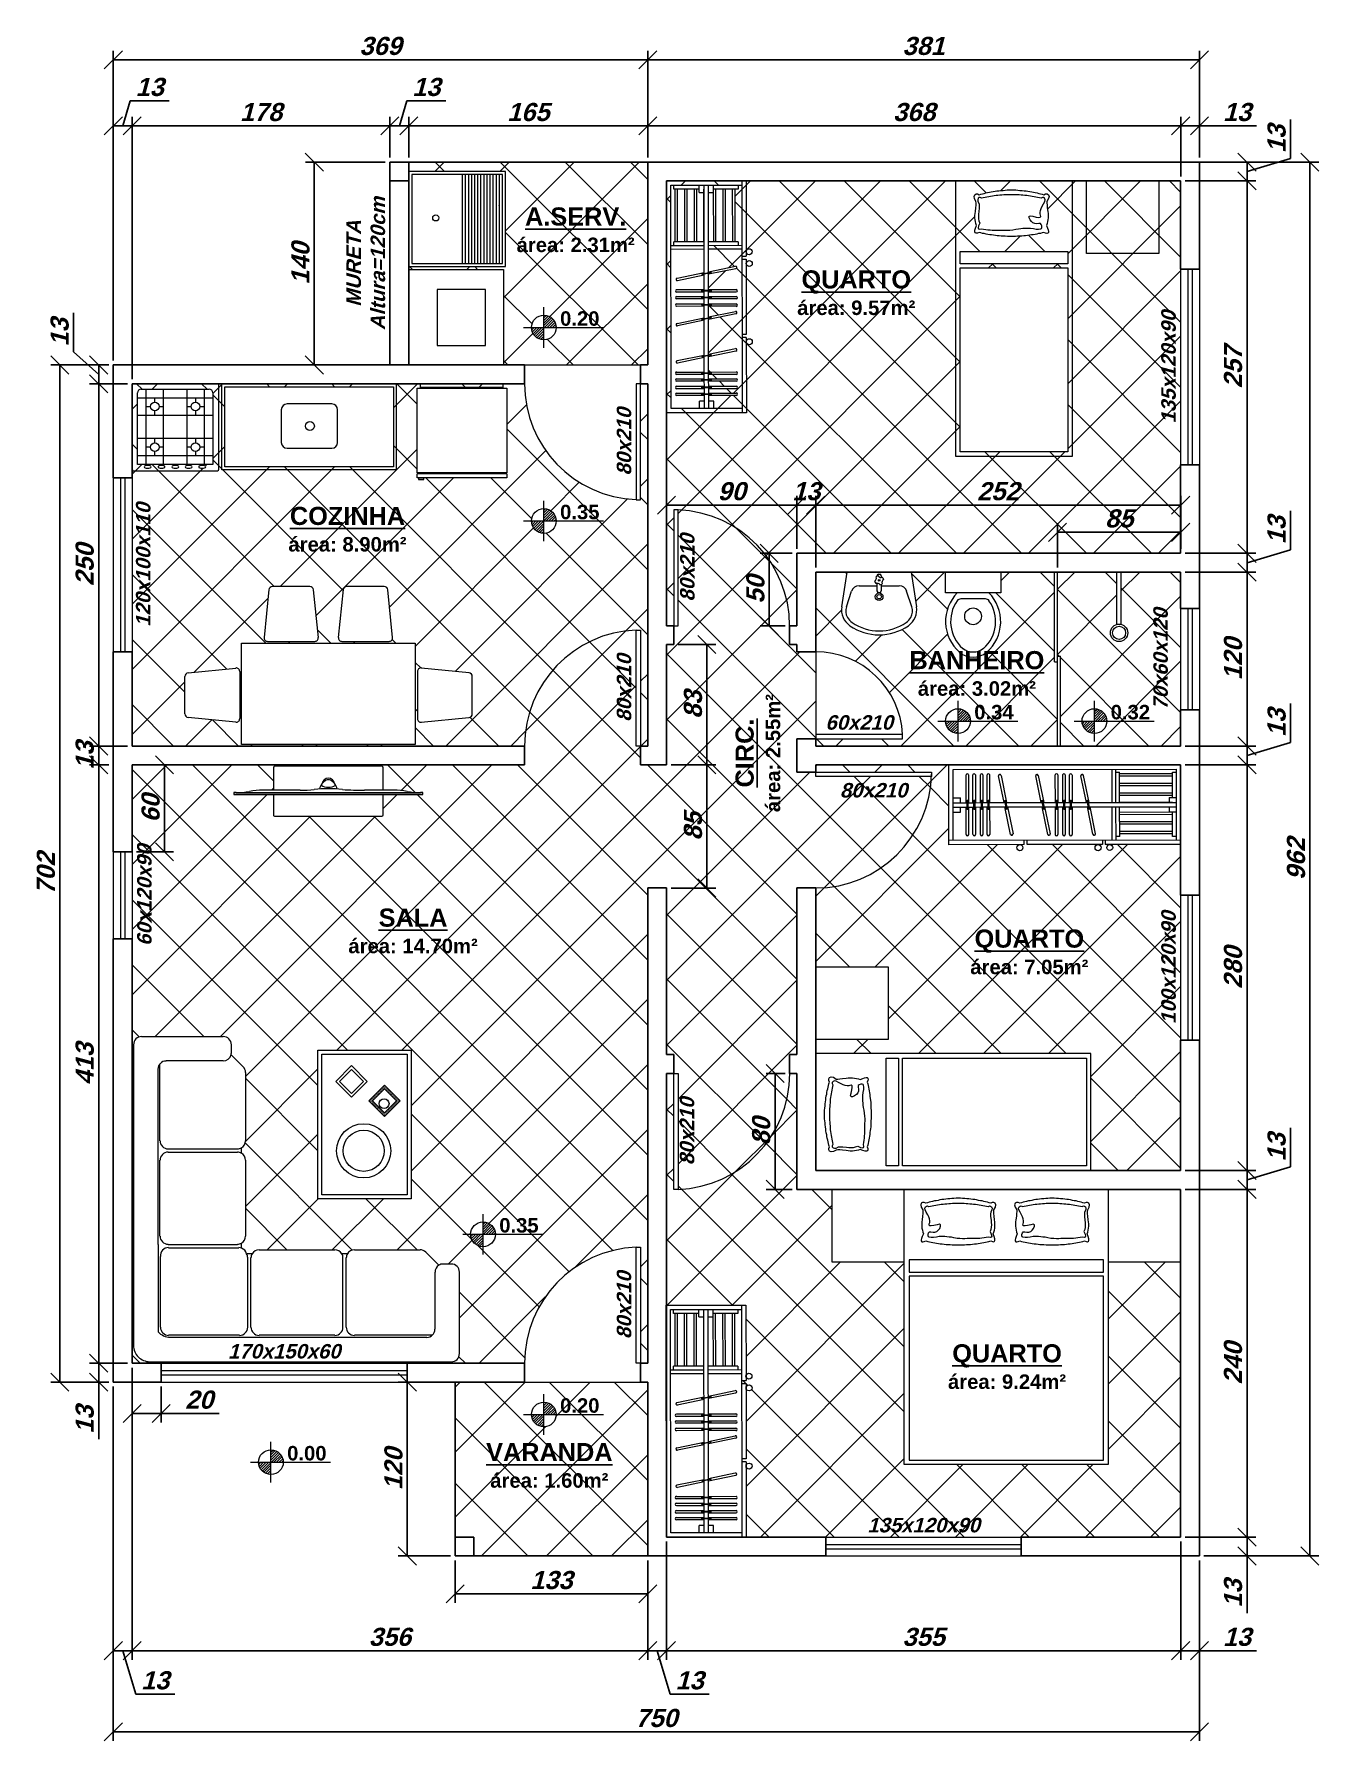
# Model space of a CAD drawing. Header units: centimetres. Extents: x -13256 to -12369, y 4212 to 5390.
import ezdxf
from ezdxf.enums import TextEntityAlignment as Align

# ---------------------------------------------------------------- set-up
doc = ezdxf.new("R2010")
doc.units = ezdxf.units.CM
for name, color, linetype, lineweight in [('Cotas', 7, 'Continuous', 9), ('Janela', 92, 'Continuous', 15), ('Objetos', 34, 'Continuous', 13), ('Paredes', 154, 'Continuous', 25), ('Piso', 253, 'Continuous', 9), ('Porta', 30, 'Continuous', 15), ('Símbolos', 1, 'Continuous', 13)]:
    doc.layers.add(name, color=color, linetype=linetype, lineweight=lineweight)
doc.layers.add('Texto', color=102, linetype='Continuous')
doc.styles.get("Standard").update_dxf_attribs({"font": 'arialbd.ttf', "oblique": 15})
doc.styles.add('Texto Planta', font='arialbd.ttf')
doc.dimstyles.new('Cotass', dxfattribs={"dimscale": 0, "dimtxt": 2.5, "dimasz": 2.5, "dimexe": 1.25, "dimexo": 0.625, "dimtad": 1, "dimtxsty": 'Standard', "dimblk": 'OBLIQUE', "dimcen": 2.5, "dimclrt": 210, "dimadec": 0, "dimazin": 0, "dimtfac": 1, "dimtmove": 0, "dimatfit": 3, "dimfxl": 1, "dimarcsym": 0})
doc.dimstyles.new('Portas e Janelas', dxfattribs={"dimscale": 0, "dimtxt": 2, "dimasz": 2.5, "dimexe": 1.25, "dimexo": 0.625, "dimtad": 1, "dimtxsty": 'Standard', "dimblk": 'OBLIQUE', "dimcen": 2.5, "dimse1": 1, "dimse2": 1, "dimsd1": 1, "dimsd2": 1, "dimclrt": 210, "dimadec": 0, "dimazin": 0, "dimtfac": 1, "dimtmove": 0, "dimatfit": 3, "dimfxl": 1, "dimarcsym": 0})

msp = doc.modelspace()

# ---------------------------------------------------------------- texts
at = {"layer": 'Texto', "char_height": 12.5, "width": 109.78681, "attachment_point": 1, "style": 'Texto Planta'}
for s, insert in [('\\pxqc;{\\LA.SERV.\\P\\H0.8x;\\lárea: 2.31m²}', (-12937.449, 5270.129)), ('\\pxqc;{\\LQUARTO}\\P{\\H0.8x;área: 9.57m²}', (-12743.696, 5226.694)), ('\\pxqc;{\\LCOZINHA\\P\\H0.8x;\\lárea: 8.90m²}', (-13094.987, 5063.471)), ('\\pxqc;{\\LBANHEIRO}\\P{\\H0.8x;área: 3.02m²}', (-12660.4, 4963.931)), ('\\pxqc;{\\LSALA}\\P{\\H0.8x;área: 14.70m²}', (-13049.718, 4786.232)), ('\\pxqc;{\\LQUARTO}\\P{\\H0.8x;área: 7.05m²}', (-12624.184, 4771.754)), ('\\pxqc;{\\LQUARTO}\\P{\\H0.8x;área: 9.24m²}', (-12639.576, 4485.518)), ('\\pxqc;{\\LVARANDA}\\P{\\H0.8x;área: 1.60m²}', (-12955.627, 4417.337))]:
    msp.add_mtext(s, dxfattribs=dict(at, insert=insert))
at = {"layer": 'Texto', "insert": (-12772.136, 4838.658), "char_height": 12.5, "width": 109.78681, "attachment_point": 1, "rotation": 90, "style": 'Texto Planta'}
msp.add_mtext('\\pxqc;{\\LCIRC.}\\P{\\H0.8x;área: 2.55m²}', dxfattribs=at)

# ---------------------------------------------------------------- blocks, each defined once
blk = doc.blocks.new('pia_banheiro')
at = {"layer": 'Objetos'}
for p, q in [((-0.222, 0), (-0.259, -0.239)), ((-0.222, 0), (0.222, 0)), ((0.222, 0), (0.259, -0.239)), ((-0.139, -0.094), (-0.015, -0.094)), ((-0.015, -0.025), (-0.015, -0.029)), ((-0.015, -0.076), (-0.015, -0.13)), ((-0.005, -0.015), (0.005, -0.015)), ((0.015, -0.025), (0.015, -0.038)), ((0.015, -0.085), (0.015, -0.13)), ((0.015, -0.094), (0.139, -0.094)), ((-0.226, -0.24), (-0.19, -0.131)), ((-0.005, -0.14), (0.005, -0.14)), ((0.226, -0.24), (0.19, -0.131))]:
    blk.add_line(p, q, dxfattribs=at)
for centre, radius in [((0, -0.057), 0.00545), ((0, -0.17), 0.0265), ((0, -0.17), 0.0152)]:
    blk.add_circle(centre, radius, dxfattribs=at)
for centre, radius, start, end in [((-0.139, -0.148), 0.054, 90, 161.69), ((-0.042, -0.042), 0.0226, 297.4659, 24.2465), ((0, -0.057), 0.0318, 190.0858, 221.6266), ((-0.014, -0.099), 0.0226, 27.4659, 114.2465), ((0, -0.057), 0.0318, 100.0858, 131.6266), ((-0.005, -0.025), 0.01, 90, 180), ((0.014, -0.015), 0.0226, 207.4659, 294.2465), ((0.005, -0.025), 0.01, 0, 90), ((0, -0.057), 0.0318, 280.0858, 311.6266), ((0.042, -0.071), 0.0226, 117.4659, 204.2465), ((0, -0.057), 0.0318, 10.0858, 41.6266), ((0.139, -0.148), 0.054, 18.31, 90), ((-0.005, -0.13), 0.01, 180, 270), ((0.005, -0.13), 0.01, 270, 0), ((-0.125, -0.259), 0.135, 171.3585, 235.1813), ((-0.141, -0.268), 0.09, 161.69, 209.6478), ((-0.125, -0.259), 0.108, 209.6478, 235.1813), ((0, -0.079), 0.327, 235.1813, 304.8187), ((0.125, -0.259), 0.108, 304.8187, 330.3522), ((0.125, -0.259), 0.135, 304.8187, 8.6415), ((0.141, -0.268), 0.09, 330.3522, 18.31), ((0, -0.079), 0.354, 235.1813, 304.8187)]:
    blk.add_arc(centre, radius, start, end, dxfattribs=at)
blk = doc.blocks.new('vaso_sanitário')
at = {"layer": 'Objetos'}
for p, q in [((-0.192, -0.143), (-0.192, 0)), ((-0.192, 0), (0.192, 0)), ((0.192, 0), (0.192, -0.143)), ((0.192, -0.143), (-0.192, -0.143))]:
    blk.add_line(p, q, dxfattribs=at)
at = {"layer": 'Objetos', "ltscale": 0.5}
blk.add_line((0.085, -0.185), (-0.086, -0.185), dxfattribs=at)
blk.add_circle((-0.001, -0.305), 0.0578, dxfattribs=at)
for centre, radius, start, end in [((0.091, -0.341), 0.282, 135.4148, 228.6308), ((0.091, -0.341), 0.247, 144.5102, 228.6308), ((-0.086, -0.215), 0.03, 90, 144.5102), ((-0.092, -0.341), 0.247, 311.3692, 35.4898), ((0.085, -0.215), 0.03, 35.4898, 90), ((-0.092, -0.341), 0.282, 311.3692, 44.5852), ((-0.001, -0.437), 0.15, 230.6827, 309.3173), ((-0.001, -0.436), 0.115, 231.3487, 308.6513)]:
    blk.add_arc(centre, radius, start, end, dxfattribs=at)
blk = doc.blocks.new('chuverio')
at = {"layer": 'Objetos', "ltscale": 0.5}
for p, q in [((-0.015, -0.361), (-0.015, 0)), ((0.015, -0.361), (0.015, 0))]:
    blk.add_line(p, q, dxfattribs=at)
at = {"layer": 'Objetos'}
blk.add_line((0.015, 0), (-0.015, 0), dxfattribs=at)
at = {"layer": 'Objetos', "ltscale": 0.5}
for radius in [0.06, 0.045]:
    blk.add_circle((0, -0.419), radius, dxfattribs=at)
blk = doc.blocks.new('tanque')
at = {"layer": 'Objetos'}
for p, q in [((0, 0.328), (0, -0.328)), ((0.668, 0.328), (0, 0.328)), ((0.021, 0.307), (0.021, -0.307)), ((0.647, 0.307), (0.021, 0.307)), ((0.371, -0.307), (0.371, 0.307)), ((0.393, -0.307), (0.393, 0.307)), ((0.414, -0.307), (0.414, 0.307)), ((0.435, -0.307), (0.435, 0.307)), ((0.456, -0.307), (0.456, 0.307)), ((0.477, -0.307), (0.477, 0.307)), ((0.499, -0.307), (0.499, 0.307)), ((0.52, -0.307), (0.52, 0.307)), ((0.541, -0.307), (0.541, 0.307)), ((0.562, -0.307), (0.562, 0.307)), ((0.583, -0.307), (0.583, 0.307)), ((0.605, -0.307), (0.605, 0.307)), ((0.626, -0.307), (0.626, 0.307)), ((0.647, -0.307), (0.647, 0.307)), ((0.668, -0.328), (0.668, 0.328)), ((0.625, 0.093), (0.625, 0.096)), ((0, -0.328), (0.668, -0.328)), ((0.021, -0.307), (0.647, -0.307))]:
    blk.add_line(p, q, dxfattribs=at)
blk.add_circle((0.187, 0.008), 0.0214, dxfattribs=at)
blk = doc.blocks.new('máquina_lavar')
at = {"layer": 'Objetos'}
for p, q in [((0, -0.329), (0, 0.329)), ((0, 0.329), (0.655, 0.329)), ((0.655, 0.329), (0.655, -0.329)), ((0.196, 0.192), (0.196, -0.196)), ((0.53, 0.192), (0.196, 0.192)), ((0.53, -0.196), (0.53, 0.192)), ((0.196, -0.196), (0.53, -0.196)), ((0.655, -0.329), (0, -0.329))]:
    blk.add_line(p, q, dxfattribs=at)
blk = doc.blocks.new('geladeira')
at = {"layer": 'Objetos'}
for p, q in [((-0.284, -0.025), (-0.284, 0)), ((-0.284, 0), (0.284, 0)), ((0.284, 0), (0.284, -0.025)), ((-0.308, -0.615), (-0.308, -0.03)), ((-0.308, -0.03), (0.312, -0.03)), ((0.284, -0.025), (-0.284, -0.025)), ((0.312, -0.03), (0.312, -0.615)), ((0.312, -0.615), (-0.308, -0.615)), ((-0.308, -0.65), (-0.308, -0.622)), ((0.312, -0.622), (-0.308, -0.622)), ((0.312, -0.65), (-0.308, -0.65)), ((-0.303, -0.622), (-0.303, -0.615)), ((-0.298, -0.652), (-0.298, -0.66)), ((-0.262, -0.652), (-0.298, -0.652)), ((-0.298, -0.66), (-0.262, -0.66)), ((-0.262, -0.66), (-0.262, -0.652)), ((0.307, -0.622), (0.307, -0.615)), ((0.312, -0.622), (0.312, -0.65))]:
    blk.add_line(p, q, dxfattribs=at)
blk = doc.blocks.new('mesa_cozinha')
at = {"layer": 'Objetos'}
for p, q in [((-0.41, 1.069), (-0.444, 0.739)), ((-0.127, 1.091), (-0.386, 1.091)), ((-0.069, 0.739), (-0.103, 1.068)), ((0.103, 1.069), (0.069, 0.739)), ((0.386, 1.091), (0.127, 1.091)), ((0.444, 0.739), (0.41, 1.068)), ((-0.419, 0.712), (-0.094, 0.712)), ((0.094, 0.712), (0.419, 0.712)), ((-0.6, 0), (-0.6, 0.7)), ((-0.6, 0.7), (0.6, 0.7)), ((0.6, 0.7), (0.6, 0)), ((-0.969, 0.495), (-0.639, 0.528)), ((-0.612, 0.504), (-0.612, 0.179)), ((0.615, 0.504), (0.615, 0.179)), ((0.972, 0.495), (0.642, 0.528)), ((-0.991, 0.212), (-0.991, 0.47)), ((0.994, 0.212), (0.994, 0.47)), ((-0.639, 0.154), (-0.969, 0.187)), ((0.642, 0.154), (0.971, 0.187)), ((0.6, 0), (-0.6, 0))]:
    blk.add_line(p, q, dxfattribs=at)
for centre, start, end in [((-0.386, 1.066), 89.95, 174.484), ((-0.128, 1.066), 5.416, 89.95), ((0.127, 1.066), 89.95, 174.484), ((0.386, 1.066), 5.416, 89.95), ((-0.419, 0.737), 174.484, 269.95), ((-0.094, 0.737), 269.95, 5.416), ((0.094, 0.737), 174.484, 269.95), ((0.419, 0.737), 269.95, 5.416), ((-0.966, 0.47), 95.516, 180.05), ((-0.637, 0.504), 0.05, 95.516), ((0.64, 0.504), 84.484, 179.95), ((0.969, 0.47), 359.95, 84.484), ((-0.966, 0.212), 180.05, 264.584), ((-0.637, 0.179), 264.584, 0.05), ((0.64, 0.179), 179.95, 275.416), ((0.969, 0.212), 275.416, 359.95)]:
    blk.add_arc(centre, 0.025, start, end, dxfattribs=at)
blk = doc.blocks.new('fogão')
at = {"layer": 'Objetos'}
for p, q in [((0.29, 0), (-0.29, 0)), ((-0.3, -0.01), (-0.3, -0.59)), ((-0.263, -0.557), (-0.263, -0.062)), ((-0.263, -0.097), (0.257, -0.097)), ((-0.238, -0.037), (0.232, -0.037)), ((-0.203, -0.557), (-0.203, -0.037)), ((-0.143, -0.127), (-0.143, -0.097)), ((-0.083, -0.557), (-0.083, -0.037)), ((0.077, -0.037), (0.077, -0.557)), ((0.137, -0.097), (0.137, -0.127)), ((0.197, -0.037), (0.197, -0.557)), ((0.257, -0.062), (0.257, -0.557)), ((0.3, -0.59), (0.3, -0.01)), ((-0.263, -0.217), (0.257, -0.217)), ((-0.203, -0.157), (-0.173, -0.157)), ((-0.143, -0.217), (-0.143, -0.187)), ((-0.113, -0.157), (-0.083, -0.157)), ((0.077, -0.157), (0.107, -0.157)), ((0.137, -0.187), (0.137, -0.217)), ((0.167, -0.157), (0.197, -0.157)), ((0.257, -0.377), (-0.263, -0.377)), ((-0.173, -0.437), (-0.203, -0.437)), ((-0.143, -0.407), (-0.143, -0.377)), ((-0.143, -0.497), (-0.143, -0.467)), ((-0.083, -0.437), (-0.113, -0.437)), ((0.107, -0.437), (0.077, -0.437)), ((0.137, -0.377), (0.137, -0.407)), ((0.137, -0.467), (0.137, -0.497)), ((0.197, -0.437), (0.167, -0.437)), ((0.257, -0.497), (-0.263, -0.497)), ((0.257, -0.557), (-0.263, -0.557)), ((-0.29, -0.6), (0.29, -0.6))]:
    blk.add_line(p, q, dxfattribs=at)
for centre in [(-0.143, -0.157), (0.137, -0.157), (-0.143, -0.437), (0.137, -0.437)]:
    blk.add_circle(centre, 0.03, dxfattribs=at)
for centre, radius, start, end in [((-0.29, -0.01), 0.01, 90, 180), ((0.29, -0.01), 0.01, 0, 90), ((-0.238, -0.062), 0.025, 90, 180), ((0.232, -0.062), 0.025, 0, 90), ((-0.29, -0.59), 0.01, 180, 270), ((0.29, -0.59), 0.01, 270, 0)]:
    blk.add_arc(centre, radius, start, end, dxfattribs=at)
at = {"layer": 'Objetos', "extrusion": (0, 0, -1)}
for centre in [(-0.193, -0.573), (-0.097, -0.573), (-0.001, -0.573), (0.09, -0.573), (0.184, -0.573)]:
    blk.add_ellipse(centre, major_axis=(-0.024, 0), ratio=0.400522, dxfattribs=at)
blk = doc.blocks.new('pia_cozinha')
at = {"layer": 'Objetos'}
for p, q in [((-0.602, -0.593), (-0.602, 0)), ((-0.602, 0), (0.602, 0)), ((0.602, 0), (0.602, -0.593)), ((-0.582, -0.573), (-0.582, -0.02)), ((-0.582, -0.02), (0.582, -0.02)), ((0.582, -0.02), (0.582, -0.573)), ((-0.192, -0.179), (-0.192, -0.405)), ((0.157, -0.139), (-0.152, -0.139)), ((0.197, -0.405), (0.197, -0.179)), ((-0.152, -0.445), (0.157, -0.445)), ((0.582, -0.573), (-0.582, -0.573)), ((0.602, -0.593), (-0.602, -0.593))]:
    blk.add_line(p, q, dxfattribs=at)
blk.add_circle((0.005, -0.292), 0.031, dxfattribs=at)
for centre, start, end in [((-0.152, -0.179), 90, 180), ((0.157, -0.179), 0, 90), ((-0.152, -0.405), 180, 270), ((0.157, -0.405), 270, 0)]:
    blk.add_arc(centre, 0.04, start, end, dxfattribs=at)
blk = doc.blocks.new('cama_solteiro')
at = {"layer": 'Objetos'}
for p, q in [((0.404, 0), (-0.404, 0)), ((-0.404, 0), (-0.404, -1.9)), ((0.404, -1.9), (0.404, 0)), ((0.501, 0), (1.001, 0)), ((0.501, -0.5), (0.501, 0)), ((1.001, 0), (1.001, -0.5)), ((-0.276, -0.107), (-0.271, -0.096)), ((-0.274, -0.122), (-0.276, -0.107)), ((-0.271, -0.096), (-0.262, -0.09)), ((-0.262, -0.09), (-0.252, -0.09)), ((-0.252, -0.09), (-0.241, -0.096)), ((-0.24, -0.115), (-0.247, -0.12)), ((-0.241, -0.096), (-0.23, -0.092)), ((-0.233, -0.114), (-0.24, -0.115)), ((-0.225, -0.119), (-0.233, -0.114)), ((-0.23, -0.092), (-0.218, -0.089)), ((-0.212, -0.116), (-0.225, -0.119)), ((-0.218, -0.089), (-0.206, -0.086)), ((-0.2, -0.114), (-0.212, -0.116)), ((-0.206, -0.086), (-0.194, -0.083)), ((-0.187, -0.111), (-0.2, -0.114)), ((-0.194, -0.083), (-0.182, -0.08)), ((-0.175, -0.109), (-0.187, -0.111)), ((-0.182, -0.08), (-0.17, -0.078)), ((-0.162, -0.107), (-0.175, -0.109)), ((-0.17, -0.078), (-0.157, -0.076)), ((-0.149, -0.105), (-0.162, -0.107)), ((-0.157, -0.076), (-0.144, -0.073)), ((-0.136, -0.103), (-0.149, -0.105)), ((-0.144, -0.073), (-0.131, -0.071)), ((-0.124, -0.101), (-0.136, -0.103)), ((-0.131, -0.071), (-0.118, -0.069)), ((-0.111, -0.1), (-0.124, -0.101)), ((-0.118, -0.069), (-0.104, -0.068)), ((-0.097, -0.099), (-0.111, -0.1)), ((-0.104, -0.068), (-0.09, -0.066)), ((-0.084, -0.098), (-0.097, -0.099)), ((-0.09, -0.066), (-0.076, -0.065)), ((-0.071, -0.097), (-0.084, -0.098)), ((-0.076, -0.065), (-0.062, -0.063)), ((-0.058, -0.096), (-0.071, -0.097)), ((-0.062, -0.063), (-0.047, -0.062)), ((-0.044, -0.096), (-0.058, -0.096)), ((-0.047, -0.062), (-0.032, -0.061)), ((-0.031, -0.096), (-0.044, -0.096)), ((-0.032, -0.061), (-0.017, -0.061)), ((-0.017, -0.096), (-0.031, -0.096)), ((-0.017, -0.061), (-0.002, -0.061)), ((-0.004, -0.096), (-0.017, -0.096)), ((0.009, -0.096), (-0.004, -0.096)), ((-0.002, -0.061), (0.012, -0.062)), ((0.023, -0.096), (0.009, -0.096)), ((0.012, -0.062), (0.027, -0.063)), ((0.036, -0.097), (0.023, -0.096)), ((0.027, -0.063), (0.041, -0.065)), ((0.049, -0.098), (0.036, -0.097)), ((0.041, -0.065), (0.056, -0.066)), ((0.062, -0.099), (0.049, -0.098)), ((0.056, -0.066), (0.069, -0.068)), ((0.075, -0.1), (0.062, -0.099)), ((0.069, -0.068), (0.083, -0.069)), ((0.088, -0.101), (0.075, -0.1)), ((0.083, -0.069), (0.096, -0.071)), ((0.1, -0.103), (0.088, -0.101)), ((0.096, -0.071), (0.11, -0.073)), ((0.113, -0.105), (0.1, -0.103)), ((0.11, -0.073), (0.122, -0.076)), ((0.126, -0.107), (0.113, -0.105)), ((0.122, -0.076), (0.135, -0.078)), ((0.138, -0.109), (0.126, -0.107)), ((0.135, -0.078), (0.147, -0.08)), ((0.151, -0.111), (0.138, -0.109)), ((0.147, -0.08), (0.16, -0.083)), ((0.163, -0.114), (0.151, -0.111)), ((0.16, -0.083), (0.171, -0.086)), ((0.175, -0.116), (0.163, -0.114)), ((0.171, -0.086), (0.183, -0.089)), ((0.187, -0.119), (0.175, -0.116)), ((0.183, -0.089), (0.194, -0.092)), ((0.196, -0.114), (0.187, -0.119)), ((0.194, -0.092), (0.206, -0.096)), ((0.203, -0.115), (0.196, -0.114)), ((0.21, -0.12), (0.203, -0.115)), ((0.206, -0.096), (0.218, -0.09)), ((0.218, -0.09), (0.229, -0.09)), ((0.229, -0.09), (0.237, -0.096)), ((0.237, -0.096), (0.242, -0.107)), ((0.242, -0.107), (0.239, -0.122)), ((-0.263, -0.141), (-0.274, -0.122)), ((-0.27, -0.239), (-0.269, -0.225)), ((-0.269, -0.225), (-0.267, -0.21)), ((-0.267, -0.21), (-0.264, -0.186)), ((-0.264, -0.186), (-0.262, -0.167)), ((-0.262, -0.152), (-0.263, -0.141)), ((-0.262, -0.167), (-0.262, -0.152)), ((-0.247, -0.12), (-0.251, -0.13)), ((-0.251, -0.13), (-0.249, -0.142)), ((-0.249, -0.142), (-0.241, -0.157)), ((-0.245, -0.229), (-0.246, -0.245)), ((-0.244, -0.212), (-0.245, -0.229)), ((-0.24, -0.188), (-0.244, -0.212)), ((-0.241, -0.157), (-0.24, -0.169)), ((-0.24, -0.169), (-0.24, -0.188)), ((0.18, -0.217), (0.182, -0.204)), ((0.18, -0.228), (0.18, -0.217)), ((0.182, -0.237), (0.18, -0.228)), ((0.182, -0.204), (0.187, -0.19)), ((0.187, -0.19), (0.194, -0.175)), ((0.194, -0.175), (0.204, -0.157)), ((0.204, -0.157), (0.212, -0.142)), ((0.214, -0.13), (0.21, -0.12)), ((0.212, -0.142), (0.214, -0.13)), ((0.239, -0.122), (0.227, -0.141)), ((0.227, -0.141), (0.227, -0.152)), ((0.227, -0.152), (0.228, -0.167)), ((0.228, -0.167), (0.23, -0.186)), ((0.23, -0.186), (0.233, -0.21)), ((0.233, -0.21), (0.235, -0.225)), ((0.235, -0.225), (0.235, -0.239)), ((-0.27, -0.254), (-0.27, -0.239)), ((-0.269, -0.268), (-0.27, -0.254)), ((-0.27, -0.341), (-0.266, -0.326)), ((-0.27, -0.352), (-0.27, -0.341)), ((-0.268, -0.358), (-0.27, -0.352)), ((-0.267, -0.281), (-0.269, -0.268)), ((-0.264, -0.295), (-0.267, -0.281)), ((-0.266, -0.326), (-0.259, -0.308)), ((-0.259, -0.308), (-0.264, -0.295)), ((-0.259, -0.308), (-0.259, -0.308)), ((-0.245, -0.31), (-0.248, -0.324)), ((-0.248, -0.324), (-0.245, -0.331)), ((-0.246, -0.245), (-0.245, -0.261)), ((-0.245, -0.261), (-0.242, -0.276)), ((-0.237, -0.291), (-0.245, -0.31)), ((-0.245, -0.331), (-0.238, -0.333)), ((-0.242, -0.276), (-0.237, -0.291)), ((-0.238, -0.333), (-0.225, -0.33)), ((-0.225, -0.33), (-0.21, -0.333)), ((-0.21, -0.333), (-0.195, -0.335)), ((-0.195, -0.335), (-0.18, -0.337)), ((-0.18, -0.337), (-0.165, -0.338)), ((-0.165, -0.338), (-0.151, -0.339)), ((-0.151, -0.339), (-0.137, -0.34)), ((-0.137, -0.34), (-0.123, -0.34)), ((-0.123, -0.34), (-0.108, -0.34)), ((-0.108, -0.34), (-0.093, -0.34)), ((-0.093, -0.34), (-0.078, -0.34)), ((-0.078, -0.34), (-0.063, -0.341)), ((-0.063, -0.341), (-0.047, -0.341)), ((-0.047, -0.341), (-0.029, -0.34)), ((-0.029, -0.34), (-0.009, -0.338)), ((-0.009, -0.338), (0.013, -0.334)), ((0.013, -0.334), (0.03, -0.331)), ((0.03, -0.331), (0.046, -0.329)), ((0.046, -0.329), (0.061, -0.327)), ((0.061, -0.327), (0.076, -0.326)), ((0.076, -0.326), (0.094, -0.325)), ((0.094, -0.325), (0.114, -0.325)), ((0.105, -0.244), (0.113, -0.241)), ((0.105, -0.254), (0.105, -0.244)), ((0.111, -0.269), (0.105, -0.254)), ((0.121, -0.281), (0.111, -0.269)), ((0.113, -0.241), (0.129, -0.244)), ((0.114, -0.325), (0.134, -0.329)), ((0.131, -0.29), (0.121, -0.281)), ((0.129, -0.244), (0.152, -0.25)), ((0.143, -0.295), (0.131, -0.29)), ((0.134, -0.329), (0.154, -0.332)), ((0.157, -0.296), (0.143, -0.295)), ((0.152, -0.25), (0.169, -0.252)), ((0.154, -0.332), (0.17, -0.332)), ((0.172, -0.293), (0.157, -0.296)), ((0.169, -0.252), (0.18, -0.251)), ((0.17, -0.332), (0.184, -0.33)), ((0.182, -0.294), (0.172, -0.293)), ((0.18, -0.251), (0.184, -0.246)), ((0.184, -0.246), (0.182, -0.237)), ((0.188, -0.3), (0.182, -0.294)), ((0.184, -0.33), (0.189, -0.328)), ((0.191, -0.311), (0.188, -0.3)), ((0.189, -0.328), (0.191, -0.321)), ((0.191, -0.321), (0.191, -0.311)), ((0.228, -0.295), (0.224, -0.308)), ((0.224, -0.308), (0.231, -0.325)), ((0.231, -0.281), (0.228, -0.295)), ((0.234, -0.268), (0.231, -0.281)), ((0.231, -0.325), (0.236, -0.338)), ((0.235, -0.254), (0.234, -0.268)), ((0.235, -0.239), (0.235, -0.254)), ((0.236, -0.338), (0.238, -0.349)), ((0.238, -0.349), (0.238, -0.356)), ((-0.262, -0.361), (-0.268, -0.358)), ((-0.253, -0.36), (-0.262, -0.361)), ((-0.241, -0.356), (-0.253, -0.36)), ((-0.229, -0.359), (-0.241, -0.356)), ((-0.217, -0.362), (-0.229, -0.359)), ((-0.205, -0.364), (-0.217, -0.362)), ((-0.193, -0.367), (-0.205, -0.364)), ((-0.181, -0.369), (-0.193, -0.367)), ((-0.168, -0.371), (-0.181, -0.369)), ((-0.155, -0.373), (-0.168, -0.371)), ((-0.142, -0.375), (-0.155, -0.373)), ((-0.129, -0.377), (-0.142, -0.375)), ((-0.116, -0.378), (-0.129, -0.377)), ((-0.102, -0.38), (-0.116, -0.378)), ((-0.089, -0.381), (-0.102, -0.38)), ((-0.075, -0.381), (-0.089, -0.381)), ((-0.061, -0.382), (-0.075, -0.381)), ((-0.046, -0.383), (-0.061, -0.382)), ((-0.032, -0.383), (-0.046, -0.383)), ((-0.017, -0.383), (-0.032, -0.383)), ((-0.003, -0.383), (-0.017, -0.383)), ((0.011, -0.383), (-0.003, -0.383)), ((0.025, -0.382), (0.011, -0.383)), ((0.039, -0.381), (0.025, -0.382)), ((0.053, -0.381), (0.039, -0.381)), ((0.067, -0.38), (0.053, -0.381)), ((0.08, -0.378), (0.067, -0.38)), ((0.094, -0.377), (0.08, -0.378)), ((0.107, -0.375), (0.094, -0.377)), ((0.12, -0.373), (0.107, -0.375)), ((0.132, -0.371), (0.12, -0.373)), ((0.145, -0.369), (0.132, -0.371)), ((0.158, -0.367), (0.145, -0.369)), ((0.17, -0.364), (0.158, -0.367)), ((0.182, -0.362), (0.17, -0.364)), ((0.194, -0.359), (0.182, -0.362)), ((0.206, -0.356), (0.194, -0.359)), ((0.218, -0.36), (0.206, -0.356)), ((0.227, -0.362), (0.218, -0.36)), ((0.234, -0.361), (0.227, -0.362)), ((0.238, -0.356), (0.234, -0.361)), ((-0.371, -0.487), (0.371, -0.487)), ((-0.371, -0.572), (-0.371, -0.487)), ((0.371, -0.572), (-0.371, -0.572)), ((0.371, -0.487), (0.371, -0.572)), ((1.001, -0.5), (0.501, -0.5)), ((-0.371, -0.6), (0.371, -0.6)), ((-0.371, -1.869), (-0.371, -0.6)), ((0.371, -0.6), (0.371, -1.869)), ((0.371, -1.869), (-0.371, -1.869)), ((-0.404, -1.9), (0.404, -1.9))]:
    blk.add_line(p, q, dxfattribs=at)
blk = doc.blocks.new('guarda_roupa')
at = {"layer": 'Objetos'}
for p, q in [((-0.8, 0.549), (-0.28, 0.55)), ((-0.8, -0.001), (-0.8, 0.549)), ((-0.8, 0.519), (0.8, 0.521)), ((-0.77, 0.029), (-0.77, 0.519)), ((-0.77, 0.494), (-0.744, 0.494)), ((-0.744, 0.494), (-0.744, 0.324)), ((-0.38, 0.473), (-0.744, 0.473)), ((-0.38, 0.494), (-0.379, 0.29)), ((-0.38, 0.494), (-0.354, 0.494)), ((-0.354, 0.52), (-0.353, 0.29)), ((-0.328, 0.52), (-0.328, 0.29)), ((-0.28, 0.52), (-0.28, 0.55)), ((-0.26, 0.55), (0.26, 0.55)), ((-0.26, 0.52), (-0.26, 0.55)), ((-0.173, 0.29), (-0.211, 0.475)), ((-0.194, 0.478), (-0.156, 0.29)), ((-0.05, 0.29), (-0.05, 0.48)), ((-0.033, 0.48), (-0.033, 0.29)), ((-0.003, 0.29), (-0.003, 0.48)), ((0.014, 0.48), (0.014, 0.29)), ((0.048, 0.29), (0.048, 0.48)), ((0.065, 0.48), (0.065, 0.29)), ((0.139, 0.29), (0.101, 0.475)), ((0.117, 0.479), (0.156, 0.29)), ((0.26, 0.55), (0.26, 0.52)), ((0.28, 0.55), (0.8, 0.551)), ((0.28, 0.55), (0.28, 0.52)), ((0.396, 0.29), (0.357, 0.475)), ((0.374, 0.479), (0.413, 0.29)), ((0.519, 0.29), (0.518, 0.481)), ((0.536, 0.481), (0.536, 0.29)), ((0.566, 0.29), (0.566, 0.481)), ((0.583, 0.481), (0.583, 0.29)), ((0.617, 0.291), (0.617, 0.481)), ((0.634, 0.481), (0.634, 0.291)), ((0.664, 0.291), (0.664, 0.481)), ((0.681, 0.481), (0.681, 0.291)), ((0.77, 0.521), (0.77, 0.031)), ((0.8, 0.551), (0.8, 0.001)), ((-0.38, 0.457), (-0.744, 0.456)), ((-0.38, 0.407), (-0.744, 0.406)), ((-0.38, 0.391), (-0.744, 0.39)), ((-0.72, 0.324), (-0.77, 0.324)), ((0.401, 0.29), (-0.77, 0.289)), ((0.407, 0.26), (-0.77, 0.259)), ((-0.38, 0.341), (-0.744, 0.34)), ((-0.379, 0.325), (-0.744, 0.324)), ((-0.379, 0.258), (-0.744, 0.258)), ((-0.72, 0.289), (-0.72, 0.324)), ((-0.72, 0.224), (-0.72, 0.259)), ((-0.379, 0.26), (-0.379, 0.05)), ((-0.353, 0.26), (-0.353, 0.03)), ((-0.328, 0.26), (-0.327, 0.03)), ((-0.171, 0.306), (-0.166, 0.307)), ((-0.159, 0.244), (-0.171, 0.306)), ((-0.128, 0.072), (-0.167, 0.26)), ((-0.166, 0.307), (-0.154, 0.245)), ((-0.045, 0.29), (-0.163, 0.29)), ((-0.154, 0.245), (-0.159, 0.244)), ((-0.045, 0.26), (-0.157, 0.26)), ((-0.149, 0.26), (-0.111, 0.075)), ((-0.05, 0.069), (-0.05, 0.26)), ((-0.045, 0.244), (-0.045, 0.307)), ((-0.045, 0.307), (-0.04, 0.307)), ((-0.04, 0.244), (-0.045, 0.244)), ((-0.04, 0.307), (-0.04, 0.244)), ((0.002, 0.29), (-0.04, 0.29)), ((0.002, 0.26), (-0.04, 0.26)), ((-0.033, 0.26), (-0.033, 0.069)), ((-0.003, 0.069), (-0.003, 0.26)), ((0.002, 0.307), (0.007, 0.307)), ((0.002, 0.244), (0.002, 0.307)), ((0.007, 0.244), (0.002, 0.244)), ((0.007, 0.307), (0.007, 0.244)), ((0.053, 0.29), (0.007, 0.29)), ((0.053, 0.26), (0.007, 0.26)), ((0.014, 0.26), (0.014, 0.069)), ((0.048, 0.069), (0.048, 0.26)), ((0.053, 0.307), (0.058, 0.307)), ((0.053, 0.244), (0.053, 0.307)), ((0.058, 0.244), (0.053, 0.244)), ((0.058, 0.307), (0.058, 0.244)), ((0.065, 0.26), (0.066, 0.069)), ((0.14, 0.306), (0.145, 0.307)), ((0.153, 0.244), (0.14, 0.306)), ((0.145, 0.307), (0.158, 0.245)), ((0.184, 0.072), (0.145, 0.26)), ((0.158, 0.245), (0.153, 0.244)), ((0.162, 0.26), (0.2, 0.076)), ((0.397, 0.306), (0.402, 0.307)), ((0.41, 0.245), (0.397, 0.306)), ((0.402, 0.307), (0.415, 0.246)), ((0.44, 0.072), (0.402, 0.26)), ((0.524, 0.29), (0.406, 0.29)), ((0.415, 0.246), (0.41, 0.245)), ((0.524, 0.26), (0.412, 0.26)), ((0.419, 0.26), (0.457, 0.076)), ((0.519, 0.069), (0.519, 0.26)), ((0.524, 0.307), (0.529, 0.307)), ((0.524, 0.244), (0.524, 0.307)), ((0.529, 0.244), (0.524, 0.244)), ((0.529, 0.307), (0.529, 0.244)), ((0.571, 0.29), (0.529, 0.29)), ((0.571, 0.26), (0.529, 0.26)), ((0.536, 0.26), (0.536, 0.069)), ((0.566, 0.069), (0.566, 0.26)), ((0.571, 0.244), (0.571, 0.307)), ((0.571, 0.307), (0.576, 0.307)), ((0.576, 0.244), (0.571, 0.244)), ((0.576, 0.307), (0.576, 0.244)), ((0.622, 0.291), (0.576, 0.29)), ((0.622, 0.261), (0.576, 0.26)), ((0.583, 0.26), (0.583, 0.069)), ((0.617, 0.069), (0.617, 0.261)), ((0.622, 0.244), (0.622, 0.307)), ((0.622, 0.307), (0.627, 0.307)), ((0.627, 0.244), (0.622, 0.244)), ((0.627, 0.307), (0.627, 0.244)), ((0.669, 0.291), (0.627, 0.291)), ((0.669, 0.261), (0.627, 0.261)), ((0.634, 0.261), (0.634, 0.069)), ((0.664, 0.069), (0.664, 0.261)), ((0.669, 0.307), (0.674, 0.307)), ((0.669, 0.244), (0.669, 0.307)), ((0.674, 0.244), (0.669, 0.244)), ((0.674, 0.307), (0.674, 0.244)), ((0.77, 0.291), (0.674, 0.291)), ((0.77, 0.261), (0.674, 0.261)), ((0.681, 0.261), (0.681, 0.069)), ((0.77, 0.326), (0.72, 0.326)), ((0.72, 0.326), (0.72, 0.291)), ((0.72, 0.261), (0.72, 0.226)), ((-0.72, 0.224), (-0.77, 0.224)), ((-0.744, 0.224), (-0.744, 0.049)), ((-0.379, 0.208), (-0.744, 0.208)), ((-0.379, 0.192), (-0.744, 0.192)), ((-0.379, 0.142), (-0.744, 0.142)), ((-0.379, 0.126), (-0.744, 0.126)), ((0.77, 0.226), (0.72, 0.226)), ((0.8, 0.001), (-0.8, -0.001)), ((-0.744, 0.049), (-0.77, 0.049)), ((0.77, 0.031), (-0.77, 0.029)), ((-0.379, 0.076), (-0.744, 0.076)), ((-0.379, 0.06), (-0.744, 0.06)), ((-0.353, 0.05), (-0.379, 0.05))]:
    blk.add_line(p, q, dxfattribs=at)
for centre in [(-0.311, 0.57), (-0.23, 0.571), (0.31, 0.571)]:
    blk.add_circle(centre, 0.0208, dxfattribs=at)
for centre, start, end in [((-0.203, 0.477), 11.6452, 191.6452), ((-0.042, 0.48), 0.0505, 180.0505), ((0.005, 0.48), 0.0505, 180.0505), ((0.057, 0.48), 0.0505, 180.0505), ((0.109, 0.477), 11.6452, 191.6452), ((0.366, 0.477), 11.6452, 191.6452), ((0.527, 0.481), 0.0505, 180.0505), ((0.574, 0.481), 0.0505, 180.0505), ((0.625, 0.481), 0.0505, 180.0505), ((0.672, 0.481), 0.0505, 180.0505), ((-0.12, 0.074), 191.6452, 11.6452), ((-0.041, 0.069), 180.0505, 0.0505), ((0.006, 0.069), 180.0505, 0.0505), ((0.057, 0.069), 180.0505, 0.0505), ((0.192, 0.074), 191.6452, 11.6452), ((0.449, 0.074), 191.6452, 11.6452), ((0.527, 0.069), 180.0505, 0.0505), ((0.574, 0.069), 180.0505, 0.0505), ((0.626, 0.069), 180.0505, 0.0505), ((0.673, 0.069), 180.0505, 0.0505)]:
    blk.add_arc(centre, 0.00856, start, end, dxfattribs=at)
blk = doc.blocks.new('cama_casal')
at = {"layer": 'Objetos'}
for p, q in [((-0.704, 0), (-1.204, 0)), ((-1.204, 0), (-1.204, -0.5)), ((-0.704, -1.9), (-0.704, 0)), ((-0.704, 0), (0.704, 0)), ((-0.704, -0.5), (-0.704, 0)), ((0.704, 0), (0.704, -0.5)), ((1.204, 0), (0.704, 0)), ((0.704, 0), (0.704, -1.9)), ((1.204, -0.5), (1.204, 0)), ((-0.586, -0.096), (-0.59, -0.107)), ((-0.59, -0.107), (-0.587, -0.122)), ((-0.577, -0.09), (-0.586, -0.096)), ((-0.566, -0.09), (-0.577, -0.09)), ((-0.554, -0.096), (-0.566, -0.09)), ((-0.558, -0.12), (-0.551, -0.115)), ((-0.543, -0.092), (-0.554, -0.096)), ((-0.551, -0.115), (-0.544, -0.114)), ((-0.544, -0.114), (-0.536, -0.119)), ((-0.531, -0.089), (-0.543, -0.092)), ((-0.536, -0.119), (-0.523, -0.116)), ((-0.52, -0.086), (-0.531, -0.089)), ((-0.523, -0.116), (-0.511, -0.114)), ((-0.508, -0.083), (-0.52, -0.086)), ((-0.511, -0.114), (-0.499, -0.111)), ((-0.495, -0.08), (-0.508, -0.083)), ((-0.499, -0.111), (-0.486, -0.109)), ((-0.483, -0.078), (-0.495, -0.08)), ((-0.486, -0.109), (-0.474, -0.107)), ((-0.47, -0.076), (-0.483, -0.078)), ((-0.474, -0.107), (-0.461, -0.105)), ((-0.458, -0.073), (-0.47, -0.076)), ((-0.461, -0.105), (-0.448, -0.103)), ((-0.444, -0.071), (-0.458, -0.073)), ((-0.448, -0.103), (-0.436, -0.101)), ((-0.431, -0.069), (-0.444, -0.071)), ((-0.436, -0.101), (-0.423, -0.1)), ((-0.417, -0.068), (-0.431, -0.069)), ((-0.423, -0.1), (-0.41, -0.099)), ((-0.404, -0.066), (-0.417, -0.068)), ((-0.41, -0.099), (-0.397, -0.098)), ((-0.39, -0.065), (-0.404, -0.066)), ((-0.397, -0.098), (-0.384, -0.097)), ((-0.375, -0.063), (-0.39, -0.065)), ((-0.384, -0.097), (-0.371, -0.096)), ((-0.361, -0.062), (-0.375, -0.063)), ((-0.371, -0.096), (-0.357, -0.096)), ((-0.346, -0.061), (-0.361, -0.062)), ((-0.357, -0.096), (-0.344, -0.096)), ((-0.331, -0.061), (-0.346, -0.061)), ((-0.344, -0.096), (-0.331, -0.096)), ((-0.316, -0.061), (-0.331, -0.061)), ((-0.331, -0.096), (-0.317, -0.096)), ((-0.317, -0.096), (-0.304, -0.096)), ((-0.301, -0.062), (-0.316, -0.061)), ((-0.304, -0.096), (-0.29, -0.096)), ((-0.286, -0.063), (-0.301, -0.062)), ((-0.29, -0.096), (-0.277, -0.097)), ((-0.272, -0.065), (-0.286, -0.063)), ((-0.277, -0.097), (-0.264, -0.098)), ((-0.258, -0.066), (-0.272, -0.065)), ((-0.264, -0.098), (-0.251, -0.099)), ((-0.244, -0.068), (-0.258, -0.066)), ((-0.251, -0.099), (-0.238, -0.1)), ((-0.231, -0.069), (-0.244, -0.068)), ((-0.238, -0.1), (-0.225, -0.101)), ((-0.217, -0.071), (-0.231, -0.069)), ((-0.225, -0.101), (-0.212, -0.103)), ((-0.204, -0.073), (-0.217, -0.071)), ((-0.212, -0.103), (-0.199, -0.105)), ((-0.191, -0.076), (-0.204, -0.073)), ((-0.199, -0.105), (-0.186, -0.107)), ((-0.178, -0.078), (-0.191, -0.076)), ((-0.186, -0.107), (-0.173, -0.109)), ((-0.166, -0.08), (-0.178, -0.078)), ((-0.173, -0.109), (-0.161, -0.111)), ((-0.154, -0.083), (-0.166, -0.08)), ((-0.161, -0.111), (-0.148, -0.114)), ((-0.142, -0.086), (-0.154, -0.083)), ((-0.148, -0.114), (-0.136, -0.116)), ((-0.13, -0.089), (-0.142, -0.086)), ((-0.136, -0.116), (-0.123, -0.119)), ((-0.118, -0.092), (-0.13, -0.089)), ((-0.123, -0.119), (-0.115, -0.114)), ((-0.107, -0.096), (-0.118, -0.092)), ((-0.115, -0.114), (-0.108, -0.115)), ((-0.108, -0.115), (-0.101, -0.12)), ((-0.096, -0.09), (-0.107, -0.096)), ((-0.086, -0.09), (-0.096, -0.09)), ((-0.077, -0.096), (-0.086, -0.09)), ((-0.072, -0.107), (-0.077, -0.096)), ((-0.075, -0.122), (-0.072, -0.107)), ((0.063, -0.096), (0.058, -0.107)), ((0.058, -0.107), (0.061, -0.122)), ((0.071, -0.09), (0.063, -0.096)), ((0.082, -0.09), (0.071, -0.09)), ((0.094, -0.096), (0.082, -0.09)), ((0.09, -0.12), (0.097, -0.115)), ((0.106, -0.092), (0.094, -0.096)), ((0.097, -0.115), (0.104, -0.114)), ((0.104, -0.114), (0.113, -0.119)), ((0.117, -0.089), (0.106, -0.092)), ((0.113, -0.119), (0.125, -0.116)), ((0.129, -0.086), (0.117, -0.089)), ((0.125, -0.116), (0.137, -0.114)), ((0.14, -0.083), (0.129, -0.086)), ((0.137, -0.114), (0.149, -0.111)), ((0.153, -0.08), (0.14, -0.083)), ((0.149, -0.111), (0.162, -0.109)), ((0.165, -0.078), (0.153, -0.08)), ((0.162, -0.109), (0.174, -0.107)), ((0.178, -0.076), (0.165, -0.078)), ((0.174, -0.107), (0.187, -0.105)), ((0.19, -0.073), (0.178, -0.076)), ((0.187, -0.105), (0.2, -0.103)), ((0.204, -0.071), (0.19, -0.073)), ((0.2, -0.103), (0.212, -0.101)), ((0.217, -0.069), (0.204, -0.071)), ((0.212, -0.101), (0.225, -0.1)), ((0.231, -0.068), (0.217, -0.069)), ((0.225, -0.1), (0.238, -0.099)), ((0.244, -0.066), (0.231, -0.068)), ((0.238, -0.099), (0.251, -0.098)), ((0.259, -0.065), (0.244, -0.066)), ((0.251, -0.098), (0.264, -0.097)), ((0.273, -0.063), (0.259, -0.065)), ((0.264, -0.097), (0.277, -0.096)), ((0.288, -0.062), (0.273, -0.063)), ((0.277, -0.096), (0.291, -0.096)), ((0.302, -0.061), (0.288, -0.062)), ((0.291, -0.096), (0.304, -0.096)), ((0.317, -0.061), (0.302, -0.061)), ((0.304, -0.096), (0.317, -0.096)), ((0.332, -0.061), (0.317, -0.061)), ((0.317, -0.096), (0.331, -0.096)), ((0.331, -0.096), (0.344, -0.096)), ((0.347, -0.062), (0.332, -0.061)), ((0.344, -0.096), (0.358, -0.096)), ((0.362, -0.063), (0.347, -0.062)), ((0.358, -0.096), (0.371, -0.097)), ((0.376, -0.065), (0.362, -0.063)), ((0.371, -0.097), (0.384, -0.098)), ((0.39, -0.066), (0.376, -0.065)), ((0.384, -0.098), (0.397, -0.099)), ((0.404, -0.068), (0.39, -0.066)), ((0.397, -0.099), (0.411, -0.1)), ((0.418, -0.069), (0.404, -0.068)), ((0.411, -0.1), (0.424, -0.101)), ((0.431, -0.071), (0.418, -0.069)), ((0.424, -0.101), (0.436, -0.103)), ((0.444, -0.073), (0.431, -0.071)), ((0.436, -0.103), (0.449, -0.105)), ((0.457, -0.076), (0.444, -0.073)), ((0.449, -0.105), (0.462, -0.107)), ((0.47, -0.078), (0.457, -0.076)), ((0.462, -0.107), (0.475, -0.109)), ((0.482, -0.08), (0.47, -0.078)), ((0.475, -0.109), (0.487, -0.111)), ((0.494, -0.083), (0.482, -0.08)), ((0.487, -0.111), (0.5, -0.114)), ((0.506, -0.086), (0.494, -0.083)), ((0.5, -0.114), (0.512, -0.116)), ((0.518, -0.089), (0.506, -0.086)), ((0.512, -0.116), (0.525, -0.119)), ((0.53, -0.092), (0.518, -0.089)), ((0.525, -0.119), (0.533, -0.114)), ((0.541, -0.096), (0.53, -0.092)), ((0.533, -0.114), (0.54, -0.115)), ((0.54, -0.115), (0.547, -0.12)), ((0.552, -0.09), (0.541, -0.096)), ((0.562, -0.09), (0.552, -0.09)), ((0.571, -0.096), (0.562, -0.09)), ((0.576, -0.107), (0.571, -0.096)), ((0.574, -0.122), (0.576, -0.107)), ((-0.587, -0.122), (-0.576, -0.141)), ((-0.581, -0.21), (-0.583, -0.225)), ((-0.583, -0.225), (-0.583, -0.239)), ((-0.578, -0.186), (-0.581, -0.21)), ((-0.576, -0.167), (-0.578, -0.186)), ((-0.576, -0.141), (-0.575, -0.152)), ((-0.575, -0.152), (-0.576, -0.167)), ((-0.562, -0.13), (-0.558, -0.12)), ((-0.56, -0.142), (-0.562, -0.13)), ((-0.552, -0.157), (-0.56, -0.142)), ((-0.542, -0.175), (-0.552, -0.157)), ((-0.535, -0.19), (-0.542, -0.175)), ((-0.53, -0.204), (-0.535, -0.19)), ((-0.531, -0.237), (-0.528, -0.228)), ((-0.528, -0.217), (-0.53, -0.204)), ((-0.528, -0.228), (-0.528, -0.217)), ((-0.107, -0.157), (-0.108, -0.169)), ((-0.108, -0.169), (-0.108, -0.188)), ((-0.108, -0.188), (-0.104, -0.212)), ((-0.099, -0.142), (-0.107, -0.157)), ((-0.104, -0.212), (-0.103, -0.229)), ((-0.103, -0.229), (-0.102, -0.245)), ((-0.101, -0.12), (-0.097, -0.13)), ((-0.097, -0.13), (-0.099, -0.142)), ((-0.086, -0.152), (-0.085, -0.141)), ((-0.086, -0.167), (-0.086, -0.152)), ((-0.084, -0.186), (-0.086, -0.167)), ((-0.085, -0.141), (-0.075, -0.122)), ((-0.081, -0.21), (-0.084, -0.186)), ((-0.079, -0.225), (-0.081, -0.21)), ((-0.078, -0.239), (-0.079, -0.225)), ((0.061, -0.122), (0.073, -0.141)), ((0.067, -0.21), (0.065, -0.225)), ((0.065, -0.225), (0.065, -0.239)), ((0.07, -0.186), (0.067, -0.21)), ((0.072, -0.167), (0.07, -0.186)), ((0.073, -0.152), (0.072, -0.167)), ((0.073, -0.141), (0.073, -0.152)), ((0.086, -0.13), (0.09, -0.12)), ((0.088, -0.142), (0.086, -0.13)), ((0.096, -0.157), (0.088, -0.142)), ((0.106, -0.175), (0.096, -0.157)), ((0.113, -0.19), (0.106, -0.175)), ((0.118, -0.204), (0.113, -0.19)), ((0.12, -0.217), (0.118, -0.204)), ((0.118, -0.237), (0.12, -0.228)), ((0.12, -0.228), (0.12, -0.217)), ((0.541, -0.157), (0.54, -0.169)), ((0.54, -0.169), (0.54, -0.188)), ((0.54, -0.188), (0.544, -0.212)), ((0.549, -0.142), (0.541, -0.157)), ((0.544, -0.212), (0.545, -0.229)), ((0.545, -0.229), (0.546, -0.245)), ((0.547, -0.12), (0.551, -0.13)), ((0.551, -0.13), (0.549, -0.142)), ((0.562, -0.152), (0.563, -0.141)), ((0.562, -0.167), (0.562, -0.152)), ((0.564, -0.186), (0.562, -0.167)), ((0.563, -0.141), (0.574, -0.122)), ((0.567, -0.21), (0.564, -0.186)), ((0.569, -0.225), (0.567, -0.21)), ((0.57, -0.239), (0.569, -0.225)), ((-0.584, -0.338), (-0.587, -0.349)), ((-0.587, -0.349), (-0.586, -0.356)), ((-0.58, -0.325), (-0.584, -0.338)), ((-0.583, -0.239), (-0.583, -0.254)), ((-0.583, -0.254), (-0.582, -0.268)), ((-0.582, -0.268), (-0.579, -0.281)), ((-0.572, -0.308), (-0.58, -0.325)), ((-0.579, -0.281), (-0.576, -0.295)), ((-0.576, -0.295), (-0.572, -0.308)), ((-0.539, -0.311), (-0.536, -0.3)), ((-0.539, -0.321), (-0.539, -0.311)), ((-0.537, -0.328), (-0.539, -0.321)), ((-0.532, -0.33), (-0.537, -0.328)), ((-0.536, -0.3), (-0.53, -0.294)), ((-0.532, -0.246), (-0.531, -0.237)), ((-0.528, -0.251), (-0.532, -0.246)), ((-0.518, -0.332), (-0.532, -0.33)), ((-0.53, -0.294), (-0.521, -0.293)), ((-0.517, -0.252), (-0.528, -0.251)), ((-0.521, -0.293), (-0.505, -0.296)), ((-0.502, -0.332), (-0.518, -0.332)), ((-0.5, -0.25), (-0.517, -0.252)), ((-0.505, -0.296), (-0.492, -0.295)), ((-0.482, -0.329), (-0.502, -0.332)), ((-0.477, -0.244), (-0.5, -0.25)), ((-0.492, -0.295), (-0.479, -0.29)), ((-0.462, -0.325), (-0.482, -0.329)), ((-0.479, -0.29), (-0.469, -0.281)), ((-0.461, -0.241), (-0.477, -0.244)), ((-0.469, -0.281), (-0.459, -0.269)), ((-0.442, -0.325), (-0.462, -0.325)), ((-0.453, -0.244), (-0.461, -0.241)), ((-0.459, -0.269), (-0.453, -0.254)), ((-0.453, -0.254), (-0.453, -0.244)), ((-0.424, -0.326), (-0.442, -0.325)), ((-0.41, -0.327), (-0.424, -0.326)), ((-0.394, -0.329), (-0.41, -0.327)), ((-0.378, -0.331), (-0.394, -0.329)), ((-0.361, -0.334), (-0.378, -0.331)), ((-0.339, -0.338), (-0.361, -0.334)), ((-0.319, -0.34), (-0.339, -0.338)), ((-0.301, -0.341), (-0.319, -0.34)), ((-0.285, -0.341), (-0.301, -0.341)), ((-0.27, -0.34), (-0.285, -0.341)), ((-0.255, -0.34), (-0.27, -0.34)), ((-0.24, -0.34), (-0.255, -0.34)), ((-0.226, -0.34), (-0.24, -0.34)), ((-0.211, -0.34), (-0.226, -0.34)), ((-0.197, -0.339), (-0.211, -0.34)), ((-0.183, -0.338), (-0.197, -0.339)), ((-0.168, -0.337), (-0.183, -0.338)), ((-0.153, -0.335), (-0.168, -0.337)), ((-0.138, -0.333), (-0.153, -0.335)), ((-0.123, -0.33), (-0.138, -0.333)), ((-0.11, -0.333), (-0.123, -0.33)), ((-0.106, -0.276), (-0.111, -0.291)), ((-0.111, -0.291), (-0.103, -0.31)), ((-0.103, -0.331), (-0.11, -0.333)), ((-0.103, -0.261), (-0.106, -0.276)), ((-0.102, -0.245), (-0.103, -0.261)), ((-0.103, -0.31), (-0.1, -0.324)), ((-0.1, -0.324), (-0.103, -0.331)), ((-0.089, -0.308), (-0.085, -0.295)), ((-0.089, -0.308), (-0.089, -0.308)), ((-0.082, -0.326), (-0.089, -0.308)), ((-0.085, -0.295), (-0.081, -0.281)), ((-0.078, -0.341), (-0.082, -0.326)), ((-0.081, -0.281), (-0.079, -0.268)), ((-0.08, -0.358), (-0.078, -0.352)), ((-0.079, -0.268), (-0.078, -0.254)), ((-0.078, -0.254), (-0.078, -0.239)), ((-0.078, -0.352), (-0.078, -0.341)), ((0.064, -0.338), (0.062, -0.349)), ((0.062, -0.349), (0.062, -0.356)), ((0.069, -0.325), (0.064, -0.338)), ((0.065, -0.239), (0.065, -0.254)), ((0.065, -0.254), (0.066, -0.268)), ((0.066, -0.268), (0.069, -0.281)), ((0.069, -0.281), (0.072, -0.295)), ((0.076, -0.308), (0.069, -0.325)), ((0.072, -0.295), (0.076, -0.308)), ((0.109, -0.311), (0.112, -0.3)), ((0.109, -0.321), (0.109, -0.311)), ((0.111, -0.328), (0.109, -0.321)), ((0.116, -0.33), (0.111, -0.328)), ((0.112, -0.3), (0.118, -0.294)), ((0.116, -0.246), (0.118, -0.237)), ((0.12, -0.251), (0.116, -0.246)), ((0.13, -0.332), (0.116, -0.33)), ((0.118, -0.294), (0.128, -0.293)), ((0.131, -0.252), (0.12, -0.251)), ((0.128, -0.293), (0.143, -0.296)), ((0.146, -0.332), (0.13, -0.332)), ((0.148, -0.25), (0.131, -0.252)), ((0.143, -0.296), (0.157, -0.295)), ((0.166, -0.329), (0.146, -0.332)), ((0.171, -0.244), (0.148, -0.25)), ((0.157, -0.295), (0.169, -0.29)), ((0.186, -0.325), (0.166, -0.329)), ((0.169, -0.29), (0.179, -0.281)), ((0.187, -0.241), (0.171, -0.244)), ((0.179, -0.281), (0.189, -0.269)), ((0.206, -0.325), (0.186, -0.325)), ((0.195, -0.244), (0.187, -0.241)), ((0.189, -0.269), (0.195, -0.254)), ((0.195, -0.254), (0.195, -0.244)), ((0.224, -0.326), (0.206, -0.325)), ((0.239, -0.327), (0.224, -0.326)), ((0.254, -0.329), (0.239, -0.327)), ((0.27, -0.331), (0.254, -0.329)), ((0.287, -0.334), (0.27, -0.331)), ((0.309, -0.338), (0.287, -0.334)), ((0.329, -0.34), (0.309, -0.338)), ((0.347, -0.341), (0.329, -0.34)), ((0.363, -0.341), (0.347, -0.341)), ((0.378, -0.34), (0.363, -0.341)), ((0.393, -0.34), (0.378, -0.34)), ((0.408, -0.34), (0.393, -0.34)), ((0.423, -0.34), (0.408, -0.34)), ((0.437, -0.34), (0.423, -0.34)), ((0.451, -0.339), (0.437, -0.34)), ((0.465, -0.338), (0.451, -0.339)), ((0.48, -0.337), (0.465, -0.338)), ((0.495, -0.335), (0.48, -0.337)), ((0.51, -0.333), (0.495, -0.335)), ((0.525, -0.33), (0.51, -0.333)), ((0.538, -0.333), (0.525, -0.33)), ((0.542, -0.276), (0.537, -0.291)), ((0.537, -0.291), (0.545, -0.31)), ((0.545, -0.331), (0.538, -0.333)), ((0.545, -0.261), (0.542, -0.276)), ((0.546, -0.245), (0.545, -0.261)), ((0.545, -0.31), (0.548, -0.324)), ((0.548, -0.324), (0.545, -0.331)), ((0.559, -0.308), (0.564, -0.295)), ((0.566, -0.326), (0.559, -0.308)), ((0.559, -0.308), (0.559, -0.308)), ((0.564, -0.295), (0.567, -0.281)), ((0.57, -0.341), (0.566, -0.326)), ((0.567, -0.281), (0.569, -0.268)), ((0.568, -0.358), (0.57, -0.352)), ((0.569, -0.268), (0.57, -0.254)), ((0.57, -0.254), (0.57, -0.239)), ((0.57, -0.352), (0.57, -0.341)), ((-0.586, -0.356), (-0.582, -0.361)), ((-0.582, -0.361), (-0.576, -0.362)), ((-0.576, -0.362), (-0.566, -0.36)), ((-0.566, -0.36), (-0.554, -0.356)), ((-0.554, -0.356), (-0.542, -0.359)), ((-0.542, -0.359), (-0.53, -0.362)), ((-0.53, -0.362), (-0.518, -0.364)), ((-0.518, -0.364), (-0.506, -0.367)), ((-0.506, -0.367), (-0.493, -0.369)), ((-0.493, -0.369), (-0.481, -0.371)), ((-0.481, -0.371), (-0.468, -0.373)), ((-0.468, -0.373), (-0.455, -0.375)), ((-0.455, -0.375), (-0.442, -0.377)), ((-0.442, -0.377), (-0.428, -0.378)), ((-0.428, -0.378), (-0.415, -0.38)), ((-0.415, -0.38), (-0.401, -0.381)), ((-0.401, -0.381), (-0.388, -0.381)), ((-0.388, -0.381), (-0.374, -0.382)), ((-0.374, -0.382), (-0.359, -0.383)), ((-0.359, -0.383), (-0.345, -0.383)), ((-0.345, -0.383), (-0.331, -0.383)), ((-0.331, -0.383), (-0.316, -0.383)), ((-0.316, -0.383), (-0.302, -0.383)), ((-0.302, -0.383), (-0.287, -0.382)), ((-0.287, -0.382), (-0.273, -0.381)), ((-0.273, -0.381), (-0.26, -0.381)), ((-0.26, -0.381), (-0.246, -0.38)), ((-0.246, -0.38), (-0.232, -0.378)), ((-0.232, -0.378), (-0.219, -0.377)), ((-0.219, -0.377), (-0.206, -0.375)), ((-0.206, -0.375), (-0.193, -0.373)), ((-0.193, -0.373), (-0.18, -0.371)), ((-0.18, -0.371), (-0.168, -0.369)), ((-0.168, -0.369), (-0.155, -0.367)), ((-0.155, -0.367), (-0.143, -0.364)), ((-0.143, -0.364), (-0.131, -0.362)), ((-0.131, -0.362), (-0.119, -0.359)), ((-0.119, -0.359), (-0.107, -0.356)), ((-0.107, -0.356), (-0.095, -0.36)), ((-0.095, -0.36), (-0.086, -0.361)), ((-0.086, -0.361), (-0.08, -0.358)), ((0.062, -0.356), (0.066, -0.361)), ((0.066, -0.361), (0.073, -0.362)), ((0.073, -0.362), (0.082, -0.36)), ((0.082, -0.36), (0.094, -0.356)), ((0.094, -0.356), (0.106, -0.359)), ((0.106, -0.359), (0.118, -0.362)), ((0.118, -0.362), (0.13, -0.364)), ((0.13, -0.364), (0.142, -0.367)), ((0.142, -0.367), (0.155, -0.369)), ((0.155, -0.369), (0.168, -0.371)), ((0.168, -0.371), (0.18, -0.373)), ((0.18, -0.373), (0.193, -0.375)), ((0.193, -0.375), (0.206, -0.377)), ((0.206, -0.377), (0.22, -0.378)), ((0.22, -0.378), (0.233, -0.38)), ((0.233, -0.38), (0.247, -0.381)), ((0.247, -0.381), (0.261, -0.381)), ((0.261, -0.381), (0.275, -0.382)), ((0.275, -0.382), (0.289, -0.383)), ((0.289, -0.383), (0.303, -0.383)), ((0.303, -0.383), (0.317, -0.383)), ((0.317, -0.383), (0.332, -0.383)), ((0.332, -0.383), (0.346, -0.383)), ((0.346, -0.383), (0.361, -0.382)), ((0.361, -0.382), (0.375, -0.381)), ((0.375, -0.381), (0.389, -0.381)), ((0.389, -0.381), (0.402, -0.38)), ((0.402, -0.38), (0.416, -0.378)), ((0.416, -0.378), (0.429, -0.377)), ((0.429, -0.377), (0.442, -0.375)), ((0.442, -0.375), (0.455, -0.373)), ((0.455, -0.373), (0.468, -0.371)), ((0.468, -0.371), (0.481, -0.369)), ((0.481, -0.369), (0.493, -0.367)), ((0.493, -0.367), (0.505, -0.364)), ((0.505, -0.364), (0.517, -0.362)), ((0.517, -0.362), (0.529, -0.359)), ((0.529, -0.359), (0.541, -0.356)), ((0.541, -0.356), (0.553, -0.36)), ((0.553, -0.36), (0.562, -0.361)), ((0.562, -0.361), (0.568, -0.358)), ((-1.204, -0.5), (-0.704, -0.5)), ((0.671, -0.487), (-0.671, -0.487)), ((-0.671, -0.487), (-0.671, -0.572)), ((-0.671, -0.572), (0.671, -0.572)), ((0.671, -0.572), (0.671, -0.487)), ((0.704, -0.5), (1.204, -0.5)), ((0.671, -0.6), (-0.671, -0.6)), ((-0.671, -0.6), (-0.671, -1.869)), ((0.671, -1.869), (0.671, -0.6)), ((-0.671, -1.869), (0.671, -1.869)), ((0.704, -1.9), (-0.704, -1.9))]:
    blk.add_line(p, q, dxfattribs=at)
blk = doc.blocks.new('tv_lcd')
at = {"layer": 'Objetos'}
for p, q in [((0.195, 0.653), (0.182, 0.653)), ((0.182, 0.653), (0.182, 0.637)), ((0.182, -0.637), (0.182, 0.637)), ((0.192, -0.653), (0.192, 0.653)), ((0.195, 0.379), (0.195, 0.653)), ((0, 0.369), (0, -0.369)), ((0.165, 0.379), (0.01, 0.379)), ((0.165, 0.453), (0.165, 0.379)), ((0.165, 0.379), (0.165, 0.25)), ((0.195, -0.379), (0.195, 0.379)), ((0.335, 0.379), (0.195, 0.379)), ((0.345, -0.369), (0.345, 0.369)), ((0.165, -0.194), (0.165, -0.379)), ((0.01, -0.379), (0.165, -0.379)), ((0.165, -0.379), (0.165, -0.453)), ((0.195, -0.653), (0.195, -0.379)), ((0.195, -0.379), (0.335, -0.379)), ((0.182, -0.637), (0.182, -0.653)), ((0.182, -0.653), (0.195, -0.653))]:
    blk.add_line(p, q, dxfattribs=at)
for centre, radius, start, end in [((-0.315, 0.637), 0.497, 349.3272, 0), ((0.662, 0.453), 0.497, 169.3272, 180), ((0.01, 0.369), 0.01, 90, 180), ((0.335, 0.369), 0.01, 0, 90), ((-2.292, 0.25), 2.457, 356.4417, 0.0006), ((0.127, 0), 0.0443, 100.6263, 259.3737), ((0.127, 0), 0.0343, 155, 205), ((0.169, -0.02), 0.0807, 98.548, 155), ((0.049, 0), 0.0955, 327.9531, 32.0469), ((1.155, 0), 1, 174.4212, 185.5788), ((0.169, 0.02), 0.0807, 205, 261.452), ((-0.835, -0.194), 1, 0, 5.5788), ((0.01, -0.369), 0.01, 180, 270), ((0.662, -0.453), 0.497, 180, 190.6728), ((0.335, -0.369), 0.01, 270, 0), ((-0.315, -0.637), 0.497, 0, 10.6728)]:
    blk.add_arc(centre, radius, start, end, dxfattribs=at)
blk = doc.blocks.new('mesa_centro_sala')
at = {"layer": 'Objetos'}
for p, q in [((-0.513, 0), (0.513, 0)), ((-0.513, -0.643), (-0.513, 0)), ((0.513, 0), (0.513, -0.643)), ((-0.486, -0.027), (0.486, -0.027)), ((-0.486, -0.616), (-0.486, -0.027)), ((-0.162, -0.076), (-0.271, -0.184)), ((-0.162, -0.101), (-0.245, -0.184)), ((-0.199, -0.116), (-0.199, -0.116)), ((-0.197, -0.114), (-0.197, -0.114)), ((-0.196, -0.117), (-0.196, -0.117)), ((-0.195, -0.112), (-0.195, -0.112)), ((-0.194, -0.115), (-0.194, -0.115)), ((-0.193, -0.11), (-0.193, -0.11)), ((-0.192, -0.113), (-0.192, -0.113)), ((-0.191, -0.108), (-0.191, -0.108)), ((-0.191, -0.116), (-0.191, -0.116)), ((-0.19, -0.111), (-0.19, -0.111)), ((-0.189, -0.106), (-0.189, -0.106)), ((-0.189, -0.114), (-0.189, -0.114)), ((-0.188, -0.109), (-0.188, -0.109)), ((-0.188, -0.117), (-0.188, -0.117)), ((-0.187, -0.104), (-0.187, -0.104)), ((-0.187, -0.112), (-0.187, -0.112)), ((-0.186, -0.107), (-0.186, -0.107)), ((-0.186, -0.115), (-0.186, -0.115)), ((-0.185, -0.102), (-0.185, -0.102)), ((-0.185, -0.11), (-0.185, -0.11)), ((-0.184, -0.105), (-0.184, -0.105)), ((-0.184, -0.113), (-0.184, -0.113)), ((-0.183, -0.1), (-0.183, -0.1)), ((-0.183, -0.108), (-0.183, -0.108)), ((-0.183, -0.116), (-0.183, -0.116)), ((-0.182, -0.103), (-0.182, -0.103)), ((-0.182, -0.111), (-0.182, -0.111)), ((-0.181, -0.098), (-0.181, -0.098)), ((-0.181, -0.106), (-0.181, -0.106)), ((-0.181, -0.114), (-0.181, -0.114)), ((-0.18, -0.101), (-0.18, -0.101)), ((-0.18, -0.109), (-0.18, -0.109)), ((-0.18, -0.117), (-0.18, -0.117)), ((-0.179, -0.096), (-0.179, -0.096)), ((-0.179, -0.104), (-0.179, -0.104)), ((-0.179, -0.112), (-0.179, -0.112)), ((-0.178, -0.099), (-0.178, -0.099)), ((-0.178, -0.107), (-0.178, -0.107)), ((-0.178, -0.115), (-0.178, -0.115)), ((-0.177, -0.094), (-0.177, -0.094)), ((-0.177, -0.102), (-0.177, -0.102)), ((-0.177, -0.11), (-0.177, -0.11)), ((-0.176, -0.097), (-0.176, -0.097)), ((-0.176, -0.105), (-0.176, -0.105)), ((-0.176, -0.113), (-0.176, -0.113)), ((-0.175, -0.092), (-0.175, -0.092)), ((-0.175, -0.1), (-0.175, -0.1)), ((-0.175, -0.108), (-0.175, -0.108)), ((-0.174, -0.095), (-0.174, -0.095)), ((-0.174, -0.103), (-0.174, -0.103)), ((-0.174, -0.111), (-0.174, -0.111)), ((-0.173, -0.09), (-0.173, -0.09)), ((-0.173, -0.098), (-0.173, -0.098)), ((-0.173, -0.106), (-0.173, -0.106)), ((-0.172, -0.093), (-0.172, -0.093)), ((-0.172, -0.101), (-0.172, -0.101)), ((-0.172, -0.109), (-0.172, -0.109)), ((-0.171, -0.088), (-0.171, -0.088)), ((-0.171, -0.096), (-0.171, -0.096)), ((-0.171, -0.104), (-0.171, -0.104)), ((-0.17, -0.091), (-0.17, -0.091)), ((-0.17, -0.099), (-0.17, -0.099)), ((-0.17, -0.107), (-0.17, -0.107)), ((-0.169, -0.086), (-0.169, -0.086)), ((-0.169, -0.094), (-0.169, -0.094)), ((-0.169, -0.102), (-0.169, -0.102)), ((-0.168, -0.089), (-0.168, -0.089)), ((-0.168, -0.097), (-0.168, -0.097)), ((-0.168, -0.105), (-0.168, -0.105)), ((-0.167, -0.084), (-0.167, -0.084)), ((-0.167, -0.092), (-0.167, -0.092)), ((-0.167, -0.1), (-0.167, -0.1)), ((-0.166, -0.087), (-0.166, -0.087)), ((-0.166, -0.095), (-0.166, -0.095)), ((-0.166, -0.103), (-0.166, -0.103)), ((-0.165, -0.082), (-0.165, -0.082)), ((-0.165, -0.09), (-0.165, -0.09)), ((-0.165, -0.098), (-0.165, -0.098)), ((-0.164, -0.085), (-0.164, -0.085)), ((-0.164, -0.093), (-0.164, -0.093)), ((-0.164, -0.101), (-0.164, -0.101)), ((-0.163, -0.08), (-0.163, -0.08)), ((-0.163, -0.088), (-0.163, -0.088)), ((-0.163, -0.096), (-0.163, -0.096)), ((-0.054, -0.184), (-0.162, -0.076)), ((-0.162, -0.083), (-0.162, -0.083)), ((-0.162, -0.091), (-0.162, -0.091)), ((-0.162, -0.099), (-0.162, -0.099)), ((-0.079, -0.184), (-0.162, -0.101)), ((-0.161, -0.077), (-0.161, -0.077)), ((-0.161, -0.086), (-0.161, -0.086)), ((-0.161, -0.094), (-0.161, -0.094)), ((-0.161, -0.102), (-0.161, -0.102)), ((-0.16, -0.081), (-0.16, -0.081)), ((-0.16, -0.089), (-0.16, -0.089)), ((-0.16, -0.097), (-0.16, -0.097)), ((-0.159, -0.084), (-0.159, -0.084)), ((-0.159, -0.092), (-0.159, -0.092)), ((-0.159, -0.1), (-0.159, -0.1)), ((-0.158, -0.087), (-0.158, -0.087)), ((-0.158, -0.095), (-0.158, -0.095)), ((-0.158, -0.103), (-0.158, -0.103)), ((-0.157, -0.082), (-0.157, -0.082)), ((-0.157, -0.09), (-0.157, -0.09)), ((-0.157, -0.098), (-0.157, -0.098)), ((-0.157, -0.106), (-0.157, -0.106)), ((-0.156, -0.085), (-0.156, -0.085)), ((-0.156, -0.093), (-0.156, -0.093)), ((-0.156, -0.101), (-0.156, -0.101)), ((-0.155, -0.088), (-0.155, -0.088)), ((-0.155, -0.096), (-0.155, -0.096)), ((-0.155, -0.104), (-0.155, -0.104)), ((-0.154, -0.091), (-0.154, -0.091)), ((-0.154, -0.099), (-0.154, -0.099)), ((-0.154, -0.107), (-0.154, -0.107)), ((-0.153, -0.086), (-0.153, -0.086)), ((-0.153, -0.094), (-0.153, -0.094)), ((-0.153, -0.102), (-0.153, -0.102)), ((-0.153, -0.11), (-0.153, -0.11)), ((-0.152, -0.089), (-0.152, -0.089)), ((-0.152, -0.097), (-0.152, -0.097)), ((-0.152, -0.105), (-0.152, -0.105)), ((-0.151, -0.092), (-0.151, -0.092)), ((-0.151, -0.1), (-0.151, -0.1)), ((-0.151, -0.108), (-0.151, -0.108)), ((-0.15, -0.095), (-0.15, -0.095)), ((-0.15, -0.103), (-0.15, -0.103)), ((-0.15, -0.111), (-0.15, -0.111)), ((-0.149, -0.09), (-0.149, -0.09)), ((-0.149, -0.098), (-0.149, -0.098)), ((-0.149, -0.106), (-0.149, -0.106)), ((-0.149, -0.114), (-0.149, -0.114)), ((-0.148, -0.093), (-0.148, -0.093)), ((-0.148, -0.101), (-0.148, -0.101)), ((-0.148, -0.109), (-0.148, -0.109)), ((-0.147, -0.096), (-0.147, -0.096)), ((-0.147, -0.104), (-0.147, -0.104)), ((-0.147, -0.112), (-0.147, -0.112)), ((-0.146, -0.099), (-0.146, -0.099)), ((-0.146, -0.107), (-0.146, -0.107)), ((-0.146, -0.115), (-0.146, -0.115)), ((-0.145, -0.094), (-0.145, -0.094)), ((-0.145, -0.102), (-0.145, -0.102)), ((-0.145, -0.11), (-0.145, -0.11)), ((-0.144, -0.097), (-0.144, -0.097)), ((-0.144, -0.105), (-0.144, -0.105)), ((-0.144, -0.113), (-0.144, -0.113)), ((-0.143, -0.1), (-0.143, -0.1)), ((-0.143, -0.108), (-0.143, -0.108)), ((-0.143, -0.116), (-0.143, -0.116)), ((-0.142, -0.103), (-0.142, -0.103)), ((-0.142, -0.111), (-0.142, -0.111)), ((-0.141, -0.098), (-0.141, -0.098)), ((-0.141, -0.106), (-0.141, -0.106)), ((-0.141, -0.114), (-0.141, -0.114)), ((-0.14, -0.101), (-0.14, -0.101)), ((-0.14, -0.109), (-0.14, -0.109)), ((-0.14, -0.117), (-0.14, -0.117)), ((-0.139, -0.104), (-0.139, -0.104)), ((-0.139, -0.112), (-0.139, -0.112)), ((-0.138, -0.107), (-0.138, -0.107)), ((-0.138, -0.115), (-0.138, -0.115)), ((-0.137, -0.102), (-0.137, -0.102)), ((-0.137, -0.11), (-0.137, -0.11)), ((-0.136, -0.105), (-0.136, -0.105)), ((-0.136, -0.113), (-0.136, -0.113)), ((-0.135, -0.108), (-0.135, -0.108)), ((-0.135, -0.116), (-0.135, -0.116)), ((-0.134, -0.111), (-0.134, -0.111)), ((-0.133, -0.106), (-0.133, -0.106)), ((-0.133, -0.114), (-0.133, -0.114)), ((-0.132, -0.109), (-0.132, -0.109)), ((-0.132, -0.117), (-0.132, -0.117)), ((-0.131, -0.112), (-0.131, -0.112)), ((-0.13, -0.115), (-0.13, -0.115)), ((-0.129, -0.11), (-0.129, -0.11)), ((-0.128, -0.113), (-0.128, -0.113)), ((-0.127, -0.116), (-0.127, -0.116)), ((-0.125, -0.114), (-0.125, -0.114)), ((-0.124, -0.117), (-0.124, -0.117)), ((0.486, -0.027), (0.486, -0.616)), ((-0.271, -0.184), (-0.162, -0.292)), ((-0.268, -0.185), (-0.268, -0.185)), ((-0.266, -0.183), (-0.266, -0.183)), ((-0.265, -0.186), (-0.265, -0.186)), ((-0.264, -0.181), (-0.264, -0.181)), ((-0.264, -0.189), (-0.264, -0.189)), ((-0.263, -0.184), (-0.263, -0.184)), ((-0.262, -0.179), (-0.262, -0.179)), ((-0.262, -0.187), (-0.262, -0.187)), ((-0.261, -0.182), (-0.261, -0.182)), ((-0.261, -0.19), (-0.261, -0.19)), ((-0.26, -0.176), (-0.26, -0.176)), ((-0.26, -0.185), (-0.26, -0.185)), ((-0.26, -0.193), (-0.26, -0.193)), ((-0.259, -0.18), (-0.259, -0.18)), ((-0.259, -0.188), (-0.259, -0.188)), ((-0.258, -0.174), (-0.258, -0.174)), ((-0.258, -0.183), (-0.258, -0.183)), ((-0.258, -0.191), (-0.258, -0.191)), ((-0.257, -0.178), (-0.257, -0.178)), ((-0.257, -0.186), (-0.257, -0.186)), ((-0.257, -0.194), (-0.257, -0.194)), ((-0.256, -0.172), (-0.256, -0.172)), ((-0.256, -0.181), (-0.256, -0.181)), ((-0.256, -0.189), (-0.256, -0.189)), ((-0.256, -0.197), (-0.256, -0.197)), ((-0.255, -0.175), (-0.255, -0.175)), ((-0.255, -0.184), (-0.255, -0.184)), ((-0.255, -0.192), (-0.255, -0.192)), ((-0.254, -0.17), (-0.254, -0.17)), ((-0.254, -0.179), (-0.254, -0.179)), ((-0.254, -0.187), (-0.254, -0.187)), ((-0.254, -0.195), (-0.254, -0.195)), ((-0.253, -0.173), (-0.253, -0.173)), ((-0.253, -0.182), (-0.253, -0.182)), ((-0.253, -0.19), (-0.253, -0.19)), ((-0.253, -0.198), (-0.253, -0.198)), ((-0.252, -0.168), (-0.252, -0.168)), ((-0.252, -0.176), (-0.252, -0.176)), ((-0.252, -0.185), (-0.252, -0.185)), ((-0.252, -0.193), (-0.252, -0.193)), ((-0.252, -0.201), (-0.252, -0.201)), ((-0.251, -0.171), (-0.251, -0.171)), ((-0.251, -0.18), (-0.251, -0.18)), ((-0.251, -0.188), (-0.251, -0.188)), ((-0.251, -0.196), (-0.251, -0.196)), ((-0.25, -0.166), (-0.25, -0.166)), ((-0.25, -0.174), (-0.25, -0.174)), ((-0.25, -0.183), (-0.25, -0.183)), ((-0.25, -0.191), (-0.25, -0.191)), ((-0.25, -0.199), (-0.25, -0.199)), ((-0.249, -0.169), (-0.249, -0.169)), ((-0.249, -0.178), (-0.249, -0.178)), ((-0.249, -0.186), (-0.249, -0.186)), ((-0.249, -0.194), (-0.249, -0.194)), ((-0.249, -0.202), (-0.249, -0.202)), ((-0.248, -0.164), (-0.248, -0.164)), ((-0.248, -0.172), (-0.248, -0.172)), ((-0.248, -0.181), (-0.248, -0.181)), ((-0.248, -0.189), (-0.248, -0.189)), ((-0.248, -0.197), (-0.248, -0.197)), ((-0.248, -0.205), (-0.248, -0.205)), ((-0.247, -0.167), (-0.247, -0.167)), ((-0.247, -0.175), (-0.247, -0.175)), ((-0.247, -0.184), (-0.247, -0.184)), ((-0.247, -0.192), (-0.247, -0.192)), ((-0.247, -0.2), (-0.247, -0.2)), ((-0.246, -0.162), (-0.246, -0.162)), ((-0.246, -0.17), (-0.246, -0.17)), ((-0.246, -0.179), (-0.246, -0.179)), ((-0.246, -0.187), (-0.246, -0.187)), ((-0.246, -0.195), (-0.246, -0.195)), ((-0.246, -0.203), (-0.246, -0.203)), ((-0.245, -0.165), (-0.245, -0.165)), ((-0.245, -0.173), (-0.245, -0.173)), ((-0.245, -0.182), (-0.245, -0.182)), ((-0.245, -0.184), (-0.162, -0.267)), ((-0.245, -0.19), (-0.245, -0.19)), ((-0.245, -0.198), (-0.245, -0.198)), ((-0.245, -0.206), (-0.245, -0.206)), ((-0.244, -0.16), (-0.244, -0.16)), ((-0.244, -0.168), (-0.244, -0.168)), ((-0.244, -0.176), (-0.244, -0.176)), ((-0.244, -0.193), (-0.244, -0.193)), ((-0.244, -0.201), (-0.244, -0.201)), ((-0.244, -0.209), (-0.244, -0.209)), ((-0.243, -0.163), (-0.243, -0.163)), ((-0.243, -0.171), (-0.243, -0.171)), ((-0.243, -0.18), (-0.243, -0.18)), ((-0.243, -0.188), (-0.243, -0.188)), ((-0.243, -0.196), (-0.243, -0.196)), ((-0.243, -0.204), (-0.243, -0.204)), ((-0.242, -0.158), (-0.242, -0.158)), ((-0.242, -0.166), (-0.242, -0.166)), ((-0.242, -0.174), (-0.242, -0.174)), ((-0.242, -0.191), (-0.242, -0.191)), ((-0.242, -0.199), (-0.242, -0.199)), ((-0.242, -0.207), (-0.242, -0.207)), ((-0.241, -0.161), (-0.241, -0.161)), ((-0.241, -0.169), (-0.241, -0.169)), ((-0.241, -0.178), (-0.241, -0.178)), ((-0.241, -0.194), (-0.241, -0.194)), ((-0.241, -0.202), (-0.241, -0.202)), ((-0.241, -0.21), (-0.241, -0.21)), ((-0.24, -0.156), (-0.24, -0.156)), ((-0.24, -0.164), (-0.24, -0.164)), ((-0.24, -0.172), (-0.24, -0.172)), ((-0.24, -0.197), (-0.24, -0.197)), ((-0.24, -0.205), (-0.24, -0.205)), ((-0.24, -0.213), (-0.24, -0.213)), ((-0.239, -0.159), (-0.239, -0.159)), ((-0.239, -0.167), (-0.239, -0.167)), ((-0.239, -0.175), (-0.239, -0.175)), ((-0.239, -0.192), (-0.239, -0.192)), ((-0.239, -0.2), (-0.239, -0.2)), ((-0.239, -0.208), (-0.239, -0.208)), ((-0.238, -0.154), (-0.238, -0.154)), ((-0.238, -0.162), (-0.238, -0.162)), ((-0.238, -0.17), (-0.238, -0.17)), ((-0.238, -0.195), (-0.238, -0.195)), ((-0.238, -0.203), (-0.238, -0.203)), ((-0.238, -0.211), (-0.238, -0.211)), ((-0.237, -0.157), (-0.237, -0.157)), ((-0.237, -0.165), (-0.237, -0.165)), ((-0.237, -0.173), (-0.237, -0.173)), ((-0.237, -0.198), (-0.237, -0.198)), ((-0.237, -0.206), (-0.237, -0.206)), ((-0.237, -0.214), (-0.237, -0.214)), ((-0.236, -0.152), (-0.236, -0.152)), ((-0.236, -0.16), (-0.236, -0.16)), ((-0.236, -0.168), (-0.236, -0.168)), ((-0.236, -0.201), (-0.236, -0.201)), ((-0.236, -0.209), (-0.236, -0.209)), ((-0.236, -0.217), (-0.236, -0.217)), ((-0.235, -0.155), (-0.235, -0.155)), ((-0.235, -0.163), (-0.235, -0.163)), ((-0.235, -0.171), (-0.235, -0.171)), ((-0.235, -0.196), (-0.235, -0.196)), ((-0.235, -0.204), (-0.235, -0.204)), ((-0.235, -0.212), (-0.235, -0.212)), ((-0.234, -0.15), (-0.234, -0.15)), ((-0.234, -0.158), (-0.234, -0.158)), ((-0.234, -0.166), (-0.234, -0.166)), ((-0.234, -0.199), (-0.234, -0.199)), ((-0.234, -0.207), (-0.234, -0.207)), ((-0.234, -0.215), (-0.234, -0.215)), ((-0.233, -0.153), (-0.233, -0.153)), ((-0.233, -0.161), (-0.233, -0.161)), ((-0.233, -0.169), (-0.233, -0.169)), ((-0.233, -0.202), (-0.233, -0.202)), ((-0.233, -0.21), (-0.233, -0.21)), ((-0.233, -0.218), (-0.233, -0.218)), ((-0.232, -0.148), (-0.232, -0.148)), ((-0.232, -0.156), (-0.232, -0.156)), ((-0.232, -0.164), (-0.232, -0.164)), ((-0.232, -0.205), (-0.232, -0.205)), ((-0.232, -0.213), (-0.232, -0.213)), ((-0.232, -0.221), (-0.232, -0.221)), ((-0.231, -0.151), (-0.231, -0.151)), ((-0.231, -0.159), (-0.231, -0.159)), ((-0.231, -0.167), (-0.231, -0.167)), ((-0.231, -0.2), (-0.231, -0.2)), ((-0.231, -0.208), (-0.231, -0.208)), ((-0.231, -0.216), (-0.231, -0.216)), ((-0.23, -0.146), (-0.23, -0.146)), ((-0.23, -0.154), (-0.23, -0.154)), ((-0.23, -0.162), (-0.23, -0.162)), ((-0.23, -0.203), (-0.23, -0.203)), ((-0.23, -0.211), (-0.23, -0.211)), ((-0.23, -0.219), (-0.23, -0.219)), ((-0.229, -0.149), (-0.229, -0.149)), ((-0.229, -0.157), (-0.229, -0.157)), ((-0.229, -0.165), (-0.229, -0.165)), ((-0.229, -0.206), (-0.229, -0.206)), ((-0.229, -0.214), (-0.229, -0.214)), ((-0.229, -0.222), (-0.229, -0.222)), ((-0.228, -0.144), (-0.228, -0.144)), ((-0.228, -0.152), (-0.228, -0.152)), ((-0.228, -0.16), (-0.228, -0.16)), ((-0.228, -0.209), (-0.228, -0.209)), ((-0.228, -0.217), (-0.228, -0.217)), ((-0.228, -0.225), (-0.228, -0.225)), ((-0.227, -0.147), (-0.227, -0.147)), ((-0.227, -0.155), (-0.227, -0.155)), ((-0.227, -0.163), (-0.227, -0.163)), ((-0.227, -0.204), (-0.227, -0.204)), ((-0.227, -0.212), (-0.227, -0.212)), ((-0.227, -0.22), (-0.227, -0.22)), ((-0.226, -0.142), (-0.226, -0.142)), ((-0.226, -0.15), (-0.226, -0.15)), ((-0.226, -0.158), (-0.226, -0.158)), ((-0.226, -0.207), (-0.226, -0.207)), ((-0.226, -0.215), (-0.226, -0.215)), ((-0.226, -0.223), (-0.226, -0.223)), ((-0.225, -0.145), (-0.225, -0.145)), ((-0.225, -0.153), (-0.225, -0.153)), ((-0.225, -0.161), (-0.225, -0.161)), ((-0.225, -0.21), (-0.225, -0.21)), ((-0.225, -0.218), (-0.225, -0.218)), ((-0.225, -0.226), (-0.225, -0.226)), ((-0.224, -0.14), (-0.224, -0.14)), ((-0.224, -0.148), (-0.224, -0.148)), ((-0.224, -0.156), (-0.224, -0.156)), ((-0.224, -0.213), (-0.224, -0.213)), ((-0.224, -0.221), (-0.224, -0.221)), ((-0.224, -0.229), (-0.224, -0.229)), ((-0.223, -0.143), (-0.223, -0.143)), ((-0.223, -0.151), (-0.223, -0.151)), ((-0.223, -0.159), (-0.223, -0.159)), ((-0.223, -0.208), (-0.223, -0.208)), ((-0.223, -0.216), (-0.223, -0.216)), ((-0.223, -0.224), (-0.223, -0.224)), ((-0.222, -0.138), (-0.222, -0.138)), ((-0.222, -0.146), (-0.222, -0.146)), ((-0.222, -0.154), (-0.222, -0.154)), ((-0.222, -0.211), (-0.222, -0.211)), ((-0.222, -0.219), (-0.222, -0.219)), ((-0.222, -0.227), (-0.222, -0.227)), ((-0.221, -0.141), (-0.221, -0.141)), ((-0.221, -0.149), (-0.221, -0.149)), ((-0.221, -0.157), (-0.221, -0.157)), ((-0.221, -0.214), (-0.221, -0.214)), ((-0.221, -0.222), (-0.221, -0.222)), ((-0.221, -0.23), (-0.221, -0.23)), ((-0.22, -0.136), (-0.22, -0.136)), ((-0.22, -0.144), (-0.22, -0.144)), ((-0.22, -0.152), (-0.22, -0.152)), ((-0.22, -0.217), (-0.22, -0.217)), ((-0.22, -0.225), (-0.22, -0.225)), ((-0.22, -0.233), (-0.22, -0.233)), ((-0.219, -0.139), (-0.219, -0.139)), ((-0.219, -0.147), (-0.219, -0.147)), ((-0.219, -0.155), (-0.219, -0.155)), ((-0.219, -0.212), (-0.219, -0.212)), ((-0.219, -0.22), (-0.219, -0.22)), ((-0.219, -0.228), (-0.219, -0.228)), ((-0.218, -0.134), (-0.218, -0.134)), ((-0.218, -0.142), (-0.218, -0.142)), ((-0.218, -0.15), (-0.218, -0.15)), ((-0.218, -0.215), (-0.218, -0.215)), ((-0.218, -0.223), (-0.218, -0.223)), ((-0.218, -0.231), (-0.218, -0.231)), ((-0.217, -0.137), (-0.217, -0.137)), ((-0.217, -0.145), (-0.217, -0.145)), ((-0.217, -0.153), (-0.217, -0.153)), ((-0.217, -0.218), (-0.217, -0.218)), ((-0.217, -0.226), (-0.217, -0.226)), ((-0.217, -0.234), (-0.217, -0.234)), ((-0.216, -0.132), (-0.216, -0.132)), ((-0.216, -0.14), (-0.216, -0.14)), ((-0.216, -0.148), (-0.216, -0.148)), ((-0.216, -0.221), (-0.216, -0.221)), ((-0.216, -0.229), (-0.216, -0.229)), ((-0.215, -0.135), (-0.215, -0.135)), ((-0.215, -0.143), (-0.215, -0.143)), ((-0.215, -0.151), (-0.215, -0.151)), ((-0.215, -0.216), (-0.215, -0.216)), ((-0.215, -0.224), (-0.215, -0.224)), ((-0.215, -0.232), (-0.215, -0.232)), ((-0.214, -0.13), (-0.214, -0.13)), ((-0.214, -0.138), (-0.214, -0.138)), ((-0.214, -0.146), (-0.214, -0.146)), ((-0.214, -0.219), (-0.214, -0.219)), ((-0.214, -0.227), (-0.214, -0.227)), ((-0.214, -0.235), (-0.214, -0.235)), ((-0.213, -0.133), (-0.213, -0.133)), ((-0.213, -0.141), (-0.213, -0.141)), ((-0.213, -0.149), (-0.213, -0.149)), ((-0.213, -0.222), (-0.213, -0.222)), ((-0.213, -0.23), (-0.213, -0.23)), ((-0.212, -0.128), (-0.212, -0.128)), ((-0.212, -0.136), (-0.212, -0.136)), ((-0.212, -0.144), (-0.212, -0.144)), ((-0.212, -0.225), (-0.212, -0.225)), ((-0.212, -0.233), (-0.212, -0.233)), ((-0.211, -0.131), (-0.211, -0.131)), ((-0.211, -0.139), (-0.211, -0.139)), ((-0.211, -0.147), (-0.211, -0.147)), ((-0.211, -0.22), (-0.211, -0.22)), ((-0.211, -0.228), (-0.211, -0.228)), ((-0.21, -0.126), (-0.21, -0.126)), ((-0.21, -0.134), (-0.21, -0.134)), ((-0.21, -0.142), (-0.21, -0.142)), ((-0.21, -0.223), (-0.21, -0.223)), ((-0.21, -0.231), (-0.21, -0.231)), ((-0.209, -0.129), (-0.209, -0.129)), ((-0.209, -0.137), (-0.209, -0.137)), ((-0.209, -0.145), (-0.209, -0.145)), ((-0.209, -0.226), (-0.209, -0.226)), ((-0.209, -0.234), (-0.209, -0.234)), ((-0.208, -0.124), (-0.208, -0.124)), ((-0.208, -0.132), (-0.208, -0.132)), ((-0.208, -0.14), (-0.208, -0.14)), ((-0.208, -0.229), (-0.208, -0.229)), ((-0.207, -0.127), (-0.207, -0.127)), ((-0.207, -0.135), (-0.207, -0.135)), ((-0.207, -0.143), (-0.207, -0.143)), ((-0.207, -0.224), (-0.207, -0.224)), ((-0.207, -0.232), (-0.207, -0.232)), ((-0.206, -0.122), (-0.206, -0.122)), ((-0.206, -0.13), (-0.206, -0.13)), ((-0.206, -0.138), (-0.206, -0.138)), ((-0.206, -0.227), (-0.206, -0.227)), ((-0.206, -0.235), (-0.206, -0.235)), ((-0.205, -0.125), (-0.205, -0.125)), ((-0.205, -0.133), (-0.205, -0.133)), ((-0.205, -0.141), (-0.205, -0.141)), ((-0.205, -0.23), (-0.205, -0.23)), ((-0.204, -0.12), (-0.204, -0.12)), ((-0.204, -0.128), (-0.204, -0.128)), ((-0.204, -0.136), (-0.204, -0.136)), ((-0.204, -0.233), (-0.204, -0.233)), ((-0.202, -0.123), (-0.202, -0.123)), ((-0.202, -0.131), (-0.202, -0.131)), ((-0.202, -0.139), (-0.202, -0.139)), ((-0.202, -0.228), (-0.202, -0.228)), ((-0.201, -0.118), (-0.201, -0.118)), ((-0.201, -0.126), (-0.201, -0.126)), ((-0.201, -0.134), (-0.201, -0.134)), ((-0.201, -0.231), (-0.201, -0.231)), ((-0.2, -0.121), (-0.2, -0.121)), ((-0.2, -0.129), (-0.2, -0.129)), ((-0.2, -0.137), (-0.2, -0.137)), ((-0.2, -0.234), (-0.2, -0.234)), ((-0.199, -0.124), (-0.199, -0.124)), ((-0.199, -0.132), (-0.199, -0.132)), ((-0.198, -0.119), (-0.198, -0.119)), ((-0.198, -0.127), (-0.198, -0.127)), ((-0.198, -0.135), (-0.198, -0.135)), ((-0.198, -0.232), (-0.198, -0.232)), ((-0.197, -0.122), (-0.197, -0.122)), ((-0.197, -0.13), (-0.197, -0.13)), ((-0.197, -0.235), (-0.197, -0.235)), ((-0.196, -0.125), (-0.196, -0.125)), ((-0.196, -0.133), (-0.196, -0.133)), ((-0.195, -0.12), (-0.195, -0.12)), ((-0.195, -0.128), (-0.195, -0.128)), ((-0.194, -0.123), (-0.194, -0.123)), ((-0.194, -0.131), (-0.194, -0.131)), ((-0.193, -0.118), (-0.193, -0.118)), ((-0.193, -0.126), (-0.193, -0.126)), ((-0.192, -0.121), (-0.192, -0.121)), ((-0.192, -0.129), (-0.192, -0.129)), ((-0.191, -0.124), (-0.191, -0.124)), ((-0.19, -0.119), (-0.19, -0.119)), ((-0.19, -0.127), (-0.19, -0.127)), ((-0.189, -0.122), (-0.189, -0.122)), ((-0.188, -0.125), (-0.188, -0.125)), ((-0.187, -0.12), (-0.187, -0.12)), ((-0.186, -0.123), (-0.186, -0.123)), ((-0.185, -0.118), (-0.185, -0.118)), ((-0.184, -0.121), (-0.184, -0.121)), ((-0.182, -0.119), (-0.182, -0.119)), ((-0.162, -0.292), (-0.054, -0.184)), ((-0.162, -0.267), (-0.079, -0.184)), ((-0.145, -0.118), (-0.145, -0.118)), ((-0.142, -0.119), (-0.142, -0.119)), ((-0.141, -0.122), (-0.141, -0.122)), ((-0.139, -0.12), (-0.139, -0.12)), ((-0.138, -0.123), (-0.138, -0.123)), ((-0.137, -0.118), (-0.137, -0.118)), ((-0.137, -0.126), (-0.137, -0.126)), ((-0.136, -0.121), (-0.136, -0.121)), ((-0.135, -0.124), (-0.135, -0.124)), ((-0.134, -0.119), (-0.134, -0.119)), ((-0.134, -0.127), (-0.134, -0.127)), ((-0.133, -0.122), (-0.133, -0.122)), ((-0.133, -0.13), (-0.133, -0.13)), ((-0.132, -0.125), (-0.132, -0.125)), ((-0.131, -0.12), (-0.131, -0.12)), ((-0.131, -0.128), (-0.131, -0.128)), ((-0.13, -0.123), (-0.13, -0.123)), ((-0.13, -0.131), (-0.13, -0.131)), ((-0.129, -0.118), (-0.129, -0.118)), ((-0.129, -0.126), (-0.129, -0.126)), ((-0.129, -0.134), (-0.129, -0.134)), ((-0.128, -0.121), (-0.128, -0.121)), ((-0.128, -0.129), (-0.128, -0.129)), ((-0.128, -0.234), (-0.128, -0.234)), ((-0.127, -0.124), (-0.127, -0.124)), ((-0.127, -0.132), (-0.127, -0.132)), ((-0.126, -0.119), (-0.126, -0.119)), ((-0.126, -0.127), (-0.126, -0.127)), ((-0.126, -0.135), (-0.126, -0.135)), ((-0.126, -0.232), (-0.126, -0.232)), ((-0.125, -0.122), (-0.125, -0.122)), ((-0.125, -0.13), (-0.125, -0.13)), ((-0.125, -0.138), (-0.125, -0.138)), ((-0.125, -0.235), (-0.125, -0.235)), ((-0.124, -0.125), (-0.124, -0.125)), ((-0.124, -0.133), (-0.124, -0.133)), ((-0.124, -0.23), (-0.124, -0.23)), ((-0.123, -0.12), (-0.123, -0.12)), ((-0.123, -0.128), (-0.123, -0.128)), ((-0.123, -0.136), (-0.123, -0.136)), ((-0.123, -0.233), (-0.123, -0.233)), ((-0.122, -0.123), (-0.122, -0.123)), ((-0.122, -0.131), (-0.122, -0.131)), ((-0.122, -0.139), (-0.122, -0.139)), ((-0.122, -0.228), (-0.122, -0.228)), ((-0.121, -0.118), (-0.121, -0.118)), ((-0.121, -0.126), (-0.121, -0.126)), ((-0.121, -0.134), (-0.121, -0.134)), ((-0.121, -0.142), (-0.121, -0.142)), ((-0.121, -0.231), (-0.121, -0.231)), ((-0.12, -0.121), (-0.12, -0.121)), ((-0.12, -0.129), (-0.12, -0.129)), ((-0.12, -0.137), (-0.12, -0.137)), ((-0.12, -0.226), (-0.12, -0.226)), ((-0.12, -0.234), (-0.12, -0.234)), ((-0.119, -0.124), (-0.119, -0.124)), ((-0.119, -0.132), (-0.119, -0.132)), ((-0.119, -0.14), (-0.119, -0.14)), ((-0.119, -0.229), (-0.119, -0.229)), ((-0.118, -0.127), (-0.118, -0.127)), ((-0.118, -0.135), (-0.118, -0.135)), ((-0.118, -0.143), (-0.118, -0.143)), ((-0.118, -0.224), (-0.118, -0.224)), ((-0.118, -0.232), (-0.118, -0.232)), ((-0.117, -0.122), (-0.117, -0.122)), ((-0.117, -0.13), (-0.117, -0.13)), ((-0.117, -0.138), (-0.117, -0.138)), ((-0.117, -0.146), (-0.117, -0.146)), ((-0.117, -0.227), (-0.117, -0.227)), ((-0.117, -0.235), (-0.117, -0.235)), ((-0.116, -0.125), (-0.116, -0.125)), ((-0.116, -0.133), (-0.116, -0.133)), ((-0.116, -0.141), (-0.116, -0.141)), ((-0.116, -0.222), (-0.116, -0.222)), ((-0.116, -0.23), (-0.116, -0.23)), ((-0.115, -0.128), (-0.115, -0.128)), ((-0.115, -0.136), (-0.115, -0.136)), ((-0.115, -0.144), (-0.115, -0.144)), ((-0.115, -0.225), (-0.115, -0.225)), ((-0.115, -0.233), (-0.115, -0.233)), ((-0.114, -0.131), (-0.114, -0.131)), ((-0.114, -0.139), (-0.114, -0.139)), ((-0.114, -0.147), (-0.114, -0.147)), ((-0.114, -0.22), (-0.114, -0.22)), ((-0.114, -0.228), (-0.114, -0.228)), ((-0.113, -0.126), (-0.113, -0.126)), ((-0.113, -0.134), (-0.113, -0.134)), ((-0.113, -0.142), (-0.113, -0.142)), ((-0.113, -0.15), (-0.113, -0.15)), ((-0.113, -0.223), (-0.113, -0.223)), ((-0.113, -0.231), (-0.113, -0.231)), ((-0.112, -0.129), (-0.112, -0.129)), ((-0.112, -0.137), (-0.112, -0.137)), ((-0.112, -0.145), (-0.112, -0.145)), ((-0.112, -0.218), (-0.112, -0.218)), ((-0.112, -0.226), (-0.112, -0.226)), ((-0.112, -0.234), (-0.112, -0.234)), ((-0.111, -0.132), (-0.111, -0.132)), ((-0.111, -0.14), (-0.111, -0.14)), ((-0.111, -0.148), (-0.111, -0.148)), ((-0.111, -0.221), (-0.111, -0.221)), ((-0.111, -0.229), (-0.111, -0.229)), ((-0.11, -0.135), (-0.11, -0.135)), ((-0.11, -0.143), (-0.11, -0.143)), ((-0.11, -0.151), (-0.11, -0.151)), ((-0.11, -0.216), (-0.11, -0.216)), ((-0.11, -0.224), (-0.11, -0.224)), ((-0.11, -0.232), (-0.11, -0.232)), ((-0.109, -0.13), (-0.109, -0.13)), ((-0.109, -0.138), (-0.109, -0.138)), ((-0.109, -0.146), (-0.109, -0.146)), ((-0.109, -0.154), (-0.109, -0.154)), ((-0.109, -0.219), (-0.109, -0.219)), ((-0.109, -0.227), (-0.109, -0.227)), ((-0.109, -0.235), (-0.109, -0.235)), ((-0.108, -0.133), (-0.108, -0.133)), ((-0.108, -0.141), (-0.108, -0.141)), ((-0.108, -0.149), (-0.108, -0.149)), ((-0.108, -0.214), (-0.108, -0.214)), ((-0.108, -0.222), (-0.108, -0.222)), ((-0.108, -0.23), (-0.108, -0.23)), ((-0.107, -0.136), (-0.107, -0.136)), ((-0.107, -0.144), (-0.107, -0.144)), ((-0.107, -0.152), (-0.107, -0.152)), ((-0.107, -0.217), (-0.107, -0.217)), ((-0.107, -0.225), (-0.107, -0.225)), ((-0.107, -0.233), (-0.107, -0.233)), ((-0.106, -0.139), (-0.106, -0.139)), ((-0.106, -0.147), (-0.106, -0.147)), ((-0.106, -0.155), (-0.106, -0.155)), ((-0.106, -0.212), (-0.106, -0.212)), ((-0.106, -0.22), (-0.106, -0.22)), ((-0.106, -0.228), (-0.106, -0.228)), ((-0.105, -0.134), (-0.105, -0.134)), ((-0.105, -0.142), (-0.105, -0.142)), ((-0.105, -0.15), (-0.105, -0.15)), ((-0.105, -0.158), (-0.105, -0.158)), ((-0.105, -0.215), (-0.105, -0.215)), ((-0.105, -0.223), (-0.105, -0.223)), ((-0.105, -0.231), (-0.105, -0.231)), ((-0.103, -0.137), (-0.103, -0.137)), ((-0.103, -0.145), (-0.103, -0.145)), ((-0.103, -0.153), (-0.103, -0.153)), ((-0.103, -0.21), (-0.103, -0.21)), ((-0.103, -0.218), (-0.103, -0.218)), ((-0.103, -0.226), (-0.103, -0.226)), ((-0.102, -0.14), (-0.102, -0.14)), ((-0.102, -0.148), (-0.102, -0.148)), ((-0.102, -0.156), (-0.102, -0.156)), ((-0.102, -0.213), (-0.102, -0.213)), ((-0.102, -0.221), (-0.102, -0.221)), ((-0.102, -0.229), (-0.102, -0.229)), ((-0.101, -0.143), (-0.101, -0.143)), ((-0.101, -0.151), (-0.101, -0.151)), ((-0.101, -0.159), (-0.101, -0.159)), ((-0.101, -0.208), (-0.101, -0.208)), ((-0.101, -0.216), (-0.101, -0.216)), ((-0.101, -0.224), (-0.101, -0.224)), ((-0.1, -0.138), (-0.1, -0.138)), ((-0.1, -0.146), (-0.1, -0.146)), ((-0.1, -0.154), (-0.1, -0.154)), ((-0.1, -0.162), (-0.1, -0.162)), ((-0.1, -0.211), (-0.1, -0.211)), ((-0.1, -0.219), (-0.1, -0.219)), ((-0.1, -0.227), (-0.1, -0.227)), ((-0.099, -0.141), (-0.099, -0.141)), ((-0.099, -0.149), (-0.099, -0.149)), ((-0.099, -0.157), (-0.099, -0.157)), ((-0.099, -0.206), (-0.099, -0.206)), ((-0.099, -0.214), (-0.099, -0.214)), ((-0.099, -0.222), (-0.099, -0.222)), ((-0.098, -0.144), (-0.098, -0.144)), ((-0.098, -0.152), (-0.098, -0.152)), ((-0.098, -0.16), (-0.098, -0.16)), ((-0.098, -0.209), (-0.098, -0.209)), ((-0.098, -0.217), (-0.098, -0.217)), ((-0.098, -0.225), (-0.098, -0.225)), ((-0.097, -0.147), (-0.097, -0.147)), ((-0.097, -0.155), (-0.097, -0.155)), ((-0.097, -0.163), (-0.097, -0.163)), ((-0.097, -0.204), (-0.097, -0.204)), ((-0.097, -0.212), (-0.097, -0.212)), ((-0.097, -0.22), (-0.097, -0.22)), ((-0.096, -0.142), (-0.096, -0.142)), ((-0.096, -0.15), (-0.096, -0.15)), ((-0.096, -0.158), (-0.096, -0.158)), ((-0.096, -0.166), (-0.096, -0.166)), ((-0.096, -0.207), (-0.096, -0.207)), ((-0.096, -0.215), (-0.096, -0.215)), ((-0.096, -0.223), (-0.096, -0.223)), ((-0.095, -0.145), (-0.095, -0.145)), ((-0.095, -0.153), (-0.095, -0.153)), ((-0.095, -0.161), (-0.095, -0.161)), ((-0.095, -0.202), (-0.095, -0.202)), ((-0.095, -0.21), (-0.095, -0.21)), ((-0.095, -0.218), (-0.095, -0.218)), ((-0.094, -0.148), (-0.094, -0.148)), ((-0.094, -0.156), (-0.094, -0.156)), ((-0.094, -0.164), (-0.094, -0.164)), ((-0.094, -0.205), (-0.094, -0.205)), ((-0.094, -0.213), (-0.094, -0.213)), ((-0.094, -0.221), (-0.094, -0.221)), ((-0.093, -0.151), (-0.093, -0.151)), ((-0.093, -0.159), (-0.093, -0.159)), ((-0.093, -0.167), (-0.093, -0.167)), ((-0.093, -0.2), (-0.093, -0.2)), ((-0.093, -0.208), (-0.093, -0.208)), ((-0.093, -0.216), (-0.093, -0.216)), ((-0.092, -0.146), (-0.092, -0.146)), ((-0.092, -0.154), (-0.092, -0.154)), ((-0.092, -0.162), (-0.092, -0.162)), ((-0.092, -0.17), (-0.092, -0.17)), ((-0.092, -0.203), (-0.092, -0.203)), ((-0.092, -0.211), (-0.092, -0.211)), ((-0.092, -0.219), (-0.092, -0.219)), ((-0.091, -0.149), (-0.091, -0.149)), ((-0.091, -0.157), (-0.091, -0.157)), ((-0.091, -0.165), (-0.091, -0.165)), ((-0.091, -0.198), (-0.091, -0.198)), ((-0.091, -0.206), (-0.091, -0.206)), ((-0.091, -0.214), (-0.091, -0.214)), ((-0.09, -0.152), (-0.09, -0.152)), ((-0.09, -0.16), (-0.09, -0.16)), ((-0.09, -0.168), (-0.09, -0.168)), ((-0.09, -0.201), (-0.09, -0.201)), ((-0.09, -0.209), (-0.09, -0.209)), ((-0.09, -0.217), (-0.09, -0.217)), ((-0.089, -0.155), (-0.089, -0.155)), ((-0.089, -0.163), (-0.089, -0.163)), ((-0.089, -0.171), (-0.089, -0.171)), ((-0.089, -0.196), (-0.089, -0.196)), ((-0.089, -0.204), (-0.089, -0.204)), ((-0.089, -0.212), (-0.089, -0.212)), ((-0.088, -0.15), (-0.088, -0.15)), ((-0.088, -0.158), (-0.088, -0.158)), ((-0.088, -0.166), (-0.088, -0.166)), ((-0.088, -0.174), (-0.088, -0.174)), ((-0.088, -0.199), (-0.088, -0.199)), ((-0.088, -0.207), (-0.088, -0.207)), ((-0.088, -0.215), (-0.088, -0.215)), ((-0.087, -0.153), (-0.087, -0.153)), ((-0.087, -0.161), (-0.087, -0.161)), ((-0.087, -0.169), (-0.087, -0.169)), ((-0.087, -0.194), (-0.087, -0.194)), ((-0.087, -0.202), (-0.087, -0.202)), ((-0.087, -0.21), (-0.087, -0.21)), ((-0.086, -0.156), (-0.086, -0.156)), ((-0.086, -0.164), (-0.086, -0.164)), ((-0.086, -0.172), (-0.086, -0.172)), ((-0.086, -0.197), (-0.086, -0.197)), ((-0.086, -0.205), (-0.086, -0.205)), ((-0.086, -0.213), (-0.086, -0.213)), ((-0.085, -0.159), (-0.085, -0.159)), ((-0.085, -0.167), (-0.085, -0.167)), ((-0.085, -0.175), (-0.085, -0.175)), ((-0.085, -0.192), (-0.085, -0.192)), ((-0.085, -0.2), (-0.085, -0.2)), ((-0.085, -0.208), (-0.085, -0.208)), ((-0.084, -0.154), (-0.084, -0.154)), ((-0.084, -0.162), (-0.084, -0.162)), ((-0.084, -0.17), (-0.084, -0.17)), ((-0.084, -0.179), (-0.084, -0.179)), ((-0.084, -0.195), (-0.084, -0.195)), ((-0.084, -0.203), (-0.084, -0.203)), ((-0.084, -0.211), (-0.084, -0.211)), ((-0.083, -0.157), (-0.083, -0.157)), ((-0.083, -0.165), (-0.083, -0.165)), ((-0.083, -0.173), (-0.083, -0.173)), ((-0.083, -0.19), (-0.083, -0.19)), ((-0.083, -0.198), (-0.083, -0.198)), ((-0.083, -0.206), (-0.083, -0.206)), ((-0.082, -0.16), (-0.082, -0.16)), ((-0.082, -0.168), (-0.082, -0.168)), ((-0.082, -0.176), (-0.082, -0.176)), ((-0.082, -0.193), (-0.082, -0.193)), ((-0.082, -0.201), (-0.082, -0.201)), ((-0.082, -0.209), (-0.082, -0.209)), ((-0.081, -0.163), (-0.081, -0.163)), ((-0.081, -0.171), (-0.081, -0.171)), ((-0.081, -0.18), (-0.081, -0.18)), ((-0.081, -0.188), (-0.081, -0.188)), ((-0.081, -0.196), (-0.081, -0.196)), ((-0.081, -0.204), (-0.081, -0.204)), ((-0.08, -0.158), (-0.08, -0.158)), ((-0.08, -0.166), (-0.08, -0.166)), ((-0.08, -0.174), (-0.08, -0.174)), ((-0.08, -0.183), (-0.08, -0.183)), ((-0.08, -0.191), (-0.08, -0.191)), ((-0.08, -0.199), (-0.08, -0.199)), ((-0.08, -0.207), (-0.08, -0.207)), ((-0.079, -0.161), (-0.079, -0.161)), ((-0.079, -0.169), (-0.079, -0.169)), ((-0.079, -0.178), (-0.079, -0.178)), ((-0.079, -0.186), (-0.079, -0.186)), ((-0.079, -0.194), (-0.079, -0.194)), ((-0.079, -0.202), (-0.079, -0.202)), ((-0.078, -0.164), (-0.078, -0.164)), ((-0.078, -0.172), (-0.078, -0.172)), ((-0.078, -0.181), (-0.078, -0.181)), ((-0.078, -0.189), (-0.078, -0.189)), ((-0.078, -0.197), (-0.078, -0.197)), ((-0.078, -0.205), (-0.078, -0.205)), ((-0.077, -0.167), (-0.077, -0.167)), ((-0.077, -0.175), (-0.077, -0.175)), ((-0.077, -0.184), (-0.077, -0.184)), ((-0.077, -0.192), (-0.077, -0.192)), ((-0.077, -0.2), (-0.077, -0.2)), ((-0.076, -0.162), (-0.076, -0.162)), ((-0.076, -0.17), (-0.076, -0.17)), ((-0.076, -0.179), (-0.076, -0.179)), ((-0.076, -0.187), (-0.076, -0.187)), ((-0.076, -0.195), (-0.076, -0.195)), ((-0.076, -0.203), (-0.076, -0.203)), ((-0.075, -0.165), (-0.075, -0.165)), ((-0.075, -0.173), (-0.075, -0.173)), ((-0.075, -0.182), (-0.075, -0.182)), ((-0.075, -0.19), (-0.075, -0.19)), ((-0.075, -0.198), (-0.075, -0.198)), ((-0.074, -0.168), (-0.074, -0.168)), ((-0.074, -0.176), (-0.074, -0.176)), ((-0.074, -0.185), (-0.074, -0.185)), ((-0.074, -0.193), (-0.074, -0.193)), ((-0.074, -0.201), (-0.074, -0.201)), ((-0.073, -0.171), (-0.073, -0.171)), ((-0.073, -0.18), (-0.073, -0.18)), ((-0.073, -0.188), (-0.073, -0.188)), ((-0.073, -0.196), (-0.073, -0.196)), ((-0.072, -0.166), (-0.072, -0.166)), ((-0.072, -0.174), (-0.072, -0.174)), ((-0.072, -0.183), (-0.072, -0.183)), ((-0.072, -0.191), (-0.072, -0.191)), ((-0.072, -0.199), (-0.072, -0.199)), ((-0.071, -0.169), (-0.071, -0.169)), ((-0.071, -0.178), (-0.071, -0.178)), ((-0.071, -0.186), (-0.071, -0.186)), ((-0.071, -0.194), (-0.071, -0.194)), ((-0.07, -0.172), (-0.07, -0.172)), ((-0.07, -0.181), (-0.07, -0.181)), ((-0.07, -0.189), (-0.07, -0.189)), ((-0.07, -0.197), (-0.07, -0.197)), ((-0.069, -0.175), (-0.069, -0.175)), ((-0.069, -0.184), (-0.069, -0.184)), ((-0.069, -0.192), (-0.069, -0.192)), ((-0.068, -0.17), (-0.068, -0.17)), ((-0.068, -0.179), (-0.068, -0.179)), ((-0.068, -0.187), (-0.068, -0.187)), ((-0.068, -0.195), (-0.068, -0.195)), ((-0.067, -0.173), (-0.067, -0.173)), ((-0.067, -0.182), (-0.067, -0.182)), ((-0.067, -0.19), (-0.067, -0.19)), ((-0.066, -0.176), (-0.066, -0.176)), ((-0.066, -0.185), (-0.066, -0.185)), ((-0.066, -0.193), (-0.066, -0.193)), ((-0.065, -0.18), (-0.065, -0.18)), ((-0.065, -0.188), (-0.065, -0.188)), ((-0.064, -0.174), (-0.064, -0.174)), ((-0.064, -0.183), (-0.064, -0.183)), ((-0.064, -0.191), (-0.064, -0.191)), ((-0.063, -0.178), (-0.063, -0.178)), ((-0.063, -0.186), (-0.063, -0.186)), ((-0.062, -0.181), (-0.062, -0.181)), ((-0.062, -0.189), (-0.062, -0.189)), ((-0.061, -0.184), (-0.061, -0.184)), ((-0.06, -0.179), (-0.06, -0.179)), ((-0.06, -0.187), (-0.06, -0.187)), ((-0.059, -0.182), (-0.059, -0.182)), ((-0.058, -0.185), (-0.058, -0.185)), ((-0.056, -0.183), (-0.056, -0.183)), ((-0.297, -0.303), (-0.406, -0.412)), ((-0.297, -0.329), (-0.38, -0.412)), ((-0.189, -0.412), (-0.297, -0.303)), ((-0.214, -0.412), (-0.297, -0.329)), ((-0.216, -0.237), (-0.216, -0.237)), ((-0.213, -0.238), (-0.213, -0.238)), ((-0.212, -0.241), (-0.212, -0.241)), ((-0.211, -0.236), (-0.211, -0.236)), ((-0.21, -0.239), (-0.21, -0.239)), ((-0.209, -0.242), (-0.209, -0.242)), ((-0.208, -0.237), (-0.208, -0.237)), ((-0.208, -0.245), (-0.208, -0.245)), ((-0.207, -0.24), (-0.207, -0.24)), ((-0.206, -0.243), (-0.206, -0.243)), ((-0.205, -0.238), (-0.205, -0.238)), ((-0.205, -0.246), (-0.205, -0.246)), ((-0.204, -0.241), (-0.204, -0.241)), ((-0.204, -0.248), (-0.204, -0.248)), ((-0.204, -0.249), (-0.204, -0.249)), ((-0.202, -0.236), (-0.202, -0.236)), ((-0.202, -0.244), (-0.202, -0.244)), ((-0.201, -0.239), (-0.201, -0.239)), ((-0.201, -0.247), (-0.201, -0.247)), ((-0.2, -0.242), (-0.2, -0.242)), ((-0.2, -0.25), (-0.2, -0.25)), ((-0.199, -0.237), (-0.199, -0.237)), ((-0.199, -0.245), (-0.199, -0.245)), ((-0.199, -0.253), (-0.199, -0.253)), ((-0.198, -0.24), (-0.198, -0.24)), ((-0.198, -0.248), (-0.198, -0.248)), ((-0.197, -0.243), (-0.197, -0.243)), ((-0.197, -0.251), (-0.197, -0.251)), ((-0.196, -0.238), (-0.196, -0.238)), ((-0.196, -0.246), (-0.196, -0.246)), ((-0.196, -0.254), (-0.196, -0.254)), ((-0.195, -0.241), (-0.195, -0.241)), ((-0.195, -0.249), (-0.195, -0.249)), ((-0.195, -0.257), (-0.195, -0.257)), ((-0.194, -0.236), (-0.194, -0.236)), ((-0.194, -0.244), (-0.194, -0.244)), ((-0.194, -0.252), (-0.194, -0.252)), ((-0.193, -0.239), (-0.193, -0.239)), ((-0.193, -0.247), (-0.193, -0.247)), ((-0.193, -0.255), (-0.193, -0.255)), ((-0.192, -0.242), (-0.192, -0.242)), ((-0.192, -0.25), (-0.192, -0.25)), ((-0.192, -0.258), (-0.192, -0.258)), ((-0.191, -0.245), (-0.191, -0.245)), ((-0.191, -0.253), (-0.191, -0.253)), ((-0.191, -0.261), (-0.191, -0.261)), ((-0.19, -0.24), (-0.19, -0.24)), ((-0.19, -0.248), (-0.19, -0.248)), ((-0.19, -0.256), (-0.19, -0.256)), ((-0.189, -0.243), (-0.189, -0.243)), ((-0.189, -0.251), (-0.189, -0.251)), ((-0.189, -0.259), (-0.189, -0.259)), ((-0.188, -0.246), (-0.188, -0.246)), ((-0.188, -0.254), (-0.188, -0.254)), ((-0.188, -0.262), (-0.188, -0.262)), ((-0.187, -0.249), (-0.187, -0.249)), ((-0.187, -0.257), (-0.187, -0.257)), ((-0.187, -0.265), (-0.187, -0.265)), ((-0.186, -0.244), (-0.186, -0.244)), ((-0.186, -0.252), (-0.186, -0.252)), ((-0.186, -0.26), (-0.186, -0.26)), ((-0.185, -0.247), (-0.185, -0.247)), ((-0.185, -0.255), (-0.185, -0.255)), ((-0.185, -0.263), (-0.185, -0.263)), ((-0.184, -0.25), (-0.184, -0.25)), ((-0.184, -0.258), (-0.184, -0.258)), ((-0.184, -0.266), (-0.184, -0.266)), ((-0.183, -0.253), (-0.183, -0.253)), ((-0.183, -0.261), (-0.183, -0.261)), ((-0.183, -0.269), (-0.183, -0.269)), ((-0.182, -0.248), (-0.182, -0.248)), ((-0.182, -0.256), (-0.182, -0.256)), ((-0.182, -0.264), (-0.182, -0.264)), ((-0.181, -0.251), (-0.181, -0.251)), ((-0.181, -0.259), (-0.181, -0.259)), ((-0.181, -0.267), (-0.181, -0.267)), ((-0.18, -0.254), (-0.18, -0.254)), ((-0.18, -0.262), (-0.18, -0.262)), ((-0.18, -0.27), (-0.18, -0.27)), ((-0.179, -0.257), (-0.179, -0.257)), ((-0.179, -0.265), (-0.179, -0.265)), ((-0.179, -0.273), (-0.179, -0.273)), ((-0.178, -0.252), (-0.178, -0.252)), ((-0.178, -0.26), (-0.178, -0.26)), ((-0.178, -0.268), (-0.178, -0.268)), ((-0.177, -0.255), (-0.177, -0.255)), ((-0.177, -0.263), (-0.177, -0.263)), ((-0.177, -0.271), (-0.177, -0.271)), ((-0.176, -0.258), (-0.176, -0.258)), ((-0.176, -0.266), (-0.176, -0.266)), ((-0.176, -0.274), (-0.176, -0.274)), ((-0.175, -0.261), (-0.175, -0.261)), ((-0.175, -0.269), (-0.175, -0.269)), ((-0.175, -0.278), (-0.175, -0.278)), ((-0.174, -0.256), (-0.174, -0.256)), ((-0.174, -0.264), (-0.174, -0.264)), ((-0.174, -0.272), (-0.174, -0.272)), ((-0.173, -0.259), (-0.173, -0.259)), ((-0.173, -0.267), (-0.173, -0.267)), ((-0.173, -0.276), (-0.173, -0.276)), ((-0.172, -0.262), (-0.172, -0.262)), ((-0.172, -0.27), (-0.172, -0.27)), ((-0.172, -0.279), (-0.172, -0.279)), ((-0.171, -0.265), (-0.171, -0.265)), ((-0.171, -0.273), (-0.171, -0.273)), ((-0.171, -0.282), (-0.171, -0.282)), ((-0.17, -0.26), (-0.17, -0.26)), ((-0.17, -0.268), (-0.17, -0.268)), ((-0.17, -0.277), (-0.17, -0.277)), ((-0.169, -0.263), (-0.169, -0.263)), ((-0.169, -0.271), (-0.169, -0.271)), ((-0.169, -0.28), (-0.169, -0.28)), ((-0.168, -0.266), (-0.168, -0.266)), ((-0.168, -0.274), (-0.168, -0.274)), ((-0.168, -0.283), (-0.168, -0.283)), ((-0.167, -0.269), (-0.167, -0.269)), ((-0.167, -0.278), (-0.167, -0.278)), ((-0.167, -0.286), (-0.167, -0.286)), ((-0.166, -0.264), (-0.166, -0.264)), ((-0.166, -0.272), (-0.166, -0.272)), ((-0.166, -0.281), (-0.166, -0.281)), ((-0.165, -0.267), (-0.165, -0.267)), ((-0.165, -0.276), (-0.165, -0.276)), ((-0.165, -0.284), (-0.165, -0.284)), ((-0.164, -0.27), (-0.164, -0.27)), ((-0.164, -0.279), (-0.164, -0.279)), ((-0.164, -0.287), (-0.164, -0.287)), ((-0.163, -0.273), (-0.163, -0.273)), ((-0.163, -0.282), (-0.163, -0.282)), ((-0.163, -0.29), (-0.163, -0.29)), ((-0.162, -0.268), (-0.162, -0.268)), ((-0.162, -0.277), (-0.162, -0.277)), ((-0.162, -0.285), (-0.162, -0.285)), ((-0.161, -0.271), (-0.161, -0.271)), ((-0.161, -0.28), (-0.161, -0.28)), ((-0.161, -0.288), (-0.161, -0.288)), ((-0.16, -0.266), (-0.16, -0.266)), ((-0.16, -0.274), (-0.16, -0.274)), ((-0.16, -0.283), (-0.16, -0.283)), ((-0.159, -0.269), (-0.159, -0.269)), ((-0.159, -0.278), (-0.159, -0.278)), ((-0.159, -0.286), (-0.159, -0.286)), ((-0.158, -0.264), (-0.158, -0.264)), ((-0.158, -0.272), (-0.158, -0.272)), ((-0.158, -0.281), (-0.158, -0.281)), ((-0.157, -0.267), (-0.157, -0.267)), ((-0.157, -0.276), (-0.157, -0.276)), ((-0.157, -0.284), (-0.157, -0.284)), ((-0.156, -0.262), (-0.156, -0.262)), ((-0.156, -0.27), (-0.156, -0.27)), ((-0.156, -0.279), (-0.156, -0.279)), ((-0.155, -0.265), (-0.155, -0.265)), ((-0.155, -0.273), (-0.155, -0.273)), ((-0.155, -0.282), (-0.155, -0.282)), ((-0.154, -0.26), (-0.154, -0.26)), ((-0.154, -0.268), (-0.154, -0.268)), ((-0.154, -0.277), (-0.154, -0.277)), ((-0.153, -0.263), (-0.153, -0.263)), ((-0.153, -0.271), (-0.153, -0.271)), ((-0.153, -0.28), (-0.153, -0.28)), ((-0.152, -0.258), (-0.152, -0.258)), ((-0.152, -0.266), (-0.152, -0.266)), ((-0.152, -0.274), (-0.152, -0.274)), ((-0.151, -0.261), (-0.151, -0.261)), ((-0.151, -0.269), (-0.151, -0.269)), ((-0.151, -0.278), (-0.151, -0.278)), ((-0.15, -0.256), (-0.15, -0.256)), ((-0.15, -0.264), (-0.15, -0.264)), ((-0.15, -0.272), (-0.15, -0.272)), ((-0.149, -0.259), (-0.149, -0.259)), ((-0.149, -0.267), (-0.149, -0.267)), ((-0.149, -0.276), (-0.149, -0.276)), ((-0.148, -0.254), (-0.148, -0.254)), ((-0.148, -0.262), (-0.148, -0.262)), ((-0.148, -0.27), (-0.148, -0.27)), ((-0.147, -0.257), (-0.147, -0.257)), ((-0.147, -0.265), (-0.147, -0.265)), ((-0.147, -0.273), (-0.147, -0.273)), ((-0.146, -0.252), (-0.146, -0.252)), ((-0.146, -0.26), (-0.146, -0.26)), ((-0.146, -0.268), (-0.146, -0.268)), ((-0.145, -0.255), (-0.145, -0.255)), ((-0.145, -0.263), (-0.145, -0.263)), ((-0.145, -0.271), (-0.145, -0.271)), ((-0.144, -0.25), (-0.144, -0.25)), ((-0.144, -0.258), (-0.144, -0.258)), ((-0.144, -0.266), (-0.144, -0.266)), ((-0.143, -0.253), (-0.143, -0.253)), ((-0.143, -0.261), (-0.143, -0.261)), ((-0.143, -0.269), (-0.143, -0.269)), ((-0.142, -0.248), (-0.142, -0.248)), ((-0.142, -0.256), (-0.142, -0.256)), ((-0.142, -0.264), (-0.142, -0.264)), ((-0.141, -0.251), (-0.141, -0.251)), ((-0.141, -0.259), (-0.141, -0.259)), ((-0.141, -0.267), (-0.141, -0.267)), ((-0.14, -0.246), (-0.14, -0.246)), ((-0.14, -0.254), (-0.14, -0.254)), ((-0.14, -0.262), (-0.14, -0.262)), ((-0.139, -0.249), (-0.139, -0.249)), ((-0.139, -0.257), (-0.139, -0.257)), ((-0.139, -0.265), (-0.139, -0.265)), ((-0.138, -0.244), (-0.138, -0.244)), ((-0.138, -0.252), (-0.138, -0.252)), ((-0.138, -0.26), (-0.138, -0.26)), ((-0.137, -0.247), (-0.137, -0.247)), ((-0.137, -0.255), (-0.137, -0.255)), ((-0.137, -0.263), (-0.137, -0.263)), ((-0.136, -0.242), (-0.136, -0.242)), ((-0.136, -0.25), (-0.136, -0.25)), ((-0.136, -0.258), (-0.136, -0.258)), ((-0.135, -0.245), (-0.135, -0.245)), ((-0.135, -0.253), (-0.135, -0.253)), ((-0.135, -0.261), (-0.135, -0.261)), ((-0.134, -0.24), (-0.134, -0.24)), ((-0.134, -0.248), (-0.134, -0.248)), ((-0.134, -0.256), (-0.134, -0.256)), ((-0.133, -0.243), (-0.133, -0.243)), ((-0.133, -0.251), (-0.133, -0.251)), ((-0.133, -0.259), (-0.133, -0.259)), ((-0.132, -0.238), (-0.132, -0.238)), ((-0.132, -0.246), (-0.132, -0.246)), ((-0.132, -0.254), (-0.132, -0.254)), ((-0.131, -0.241), (-0.131, -0.241)), ((-0.131, -0.249), (-0.131, -0.249)), ((-0.131, -0.257), (-0.131, -0.257)), ((-0.13, -0.236), (-0.13, -0.236)), ((-0.13, -0.244), (-0.13, -0.244)), ((-0.13, -0.252), (-0.13, -0.252)), ((-0.129, -0.239), (-0.129, -0.239)), ((-0.129, -0.247), (-0.129, -0.247)), ((-0.129, -0.255), (-0.129, -0.255)), ((-0.128, -0.242), (-0.128, -0.242)), ((-0.128, -0.25), (-0.128, -0.25)), ((-0.127, -0.237), (-0.127, -0.237)), ((-0.127, -0.245), (-0.127, -0.245)), ((-0.127, -0.253), (-0.127, -0.253)), ((-0.126, -0.24), (-0.126, -0.24)), ((-0.126, -0.248), (-0.126, -0.248)), ((-0.125, -0.243), (-0.125, -0.243)), ((-0.125, -0.251), (-0.125, -0.251)), ((-0.124, -0.238), (-0.124, -0.238)), ((-0.124, -0.246), (-0.124, -0.246)), ((-0.123, -0.241), (-0.123, -0.241)), ((-0.123, -0.249), (-0.123, -0.249)), ((-0.122, -0.236), (-0.122, -0.236)), ((-0.122, -0.244), (-0.122, -0.244)), ((-0.121, -0.239), (-0.121, -0.239)), ((-0.121, -0.247), (-0.121, -0.247)), ((-0.12, -0.242), (-0.12, -0.242)), ((-0.119, -0.237), (-0.119, -0.237)), ((-0.119, -0.245), (-0.119, -0.245)), ((-0.118, -0.24), (-0.118, -0.24)), ((-0.117, -0.243), (-0.117, -0.243)), ((-0.116, -0.238), (-0.116, -0.238)), ((-0.115, -0.241), (-0.115, -0.241)), ((-0.114, -0.236), (-0.114, -0.236)), ((-0.113, -0.239), (-0.113, -0.239)), ((-0.111, -0.237), (-0.111, -0.237)), ((-0.406, -0.412), (-0.297, -0.52)), ((-0.38, -0.412), (-0.297, -0.495)), ((-0.297, -0.495), (-0.214, -0.412)), ((-0.297, -0.52), (-0.189, -0.412)), ((0.513, -0.643), (-0.513, -0.643)), ((0.486, -0.616), (-0.486, -0.616))]:
    blk.add_line(p, q, dxfattribs=at)
for centre, radius in [((-0.144, -0.186), 0.0338), ((0.182, -0.327), 0.187), ((0.182, -0.327), 0.142)]:
    blk.add_circle(centre, radius, dxfattribs=at)
blk = doc.blocks.new('sofá_sala_5lugares')
at = {"layer": 'Objetos'}
for p, q in [((1.094, 2.25), (0.532, 2.25)), ((0.476, 2.194), (0.476, 2.138)), ((1.151, 0.112), (1.151, 2.194)), ((0.484, 2.108), (0.394, 2.018)), ((0.532, 2.081), (0.926, 2.081)), ((0.968, 2.062), (0.968, 1.525)), ((0.982, 2.025), (0.982, 0.253)), ((0.378, 1.525), (0.378, 1.978)), ((0.406, 1.476), (0.406, 1.438)), ((0.912, 1.468), (0.434, 1.468)), ((0.912, 1.446), (0.434, 1.446)), ((0.378, 0.867), (0.378, 1.39)), ((0.968, 1.39), (0.968, 0.867)), ((-0.969, 0.673), (-0.886, 0.756)), ((-0.846, 0.773), (-0.375, 0.773)), ((-0.288, 0.745), (-0.326, 0.745)), ((-0.318, 0.239), (-0.318, 0.717)), ((-0.296, 0.239), (-0.296, 0.717)), ((-0.24, 0.773), (0.283, 0.773)), ((0.366, 0.745), (0.332, 0.745)), ((0.34, 0.239), (0.34, 0.717)), ((0.363, 0.241), (0.363, 0.726)), ((0.406, 0.818), (0.406, 0.78)), ((0.912, 0.81), (0.434, 0.81)), ((0.912, 0.788), (0.434, 0.788)), ((0.968, 0.732), (0.968, 0.242)), ((-1.094, 0.056), (-1.094, 0.619)), ((-1.038, 0.675), (-0.982, 0.675)), ((-0.926, 0.619), (-0.926, 0.225)), ((0.982, 0.389), (0.982, 0.253)), ((-0.375, 0.182), (-0.906, 0.182)), ((0.34, 0.169), (-0.869, 0.169)), ((0.283, 0.182), (-0.24, 0.182)), ((0.34, 0.169), (0.944, 0.169)), ((0.912, 0.185), (0.424, 0.185)), ((-1.038, 0), (1.038, 0))]:
    blk.add_line(p, q, dxfattribs=at)
for centre, radius, start, end in [((0.532, 2.194), 0.0562, 90, 180), ((1.094, 2.194), 0.0562, 0, 90), ((0.532, 2.138), 0.0562, 180, 211.548), ((0.434, 1.978), 0.0562, 135, 180), ((0.532, 2.138), 0.0562, 211.548, 270), ((0.926, 2.025), 0.0562, 0, 90), ((0.434, 1.525), 0.0562, 180, 240), ((0.434, 1.39), 0.0562, 120, 180), ((0.434, 1.525), 0.0562, 240, 270), ((0.434, 1.39), 0.0562, 90, 120), ((0.912, 1.525), 0.0562, 270, 0), ((0.912, 1.39), 0.0562, 0, 90), ((0.434, 0.867), 0.0562, 180, 240), ((0.912, 0.867), 0.0562, 270, 0), ((-0.846, 0.717), 0.0562, 90, 135), ((-0.375, 0.717), 0.0562, 30, 90), ((-0.375, 0.717), 0.0562, 0, 30), ((-0.24, 0.717), 0.0562, 150, 180), ((-0.24, 0.717), 0.0562, 90, 150), ((0.283, 0.717), 0.0562, 30, 90), ((0.283, 0.717), 0.0562, 0, 30), ((0.419, 0.726), 0.0562, 160.3259, 180), ((0.419, 0.726), 0.0562, 103.877, 160.3259), ((0.434, 0.867), 0.0562, 240, 270), ((0.434, 0.732), 0.0562, 90, 120), ((0.912, 0.732), 0.0562, 0, 90), ((-1.038, 0.619), 0.0562, 90, 180), ((-0.982, 0.619), 0.0562, 76.6992, 90), ((-0.982, 0.619), 0.0562, 0, 76.6992), ((-0.375, 0.239), 0.0562, 270, 0), ((-0.24, 0.239), 0.0562, 180, 270), ((0.283, 0.239), 0.0562, 270, 0), ((0.419, 0.241), 0.0562, 180, 274.793), ((0.912, 0.242), 0.0562, 270, 0), ((0.869, 0.253), 0.112, 311.512, 0), ((-0.869, 0.225), 0.0562, 180, 270), ((-1.038, 0.056), 0.0562, 180, 270), ((1.038, 0.112), 0.112, 270, 0)]:
    blk.add_arc(centre, radius, start, end, dxfattribs=at)
blk = doc.blocks.new('Nível')
at = {"layer": 'Símbolos'}
h = blk.add_hatch(dxfattribs=at)
h.set_pattern_fill('ANSI31', color=256, scale=0.004)
h.set_pattern_definition([(45, (-3200.146804, -1488.010739), (-0.00898025612, 0.00898025612), [])])
h.paths.add_polyline_path([(0.085, 0, 0.414214), (0, 0.085), (0, 0)])
h.paths.add_polyline_path([(0, -0.085), (0, 0), (-0.085, 0, 0.414214)])
for p, q in [((0, -0.14), (0, 0.14)), ((-0.14, 0), (0.412, 0))]:
    blk.add_line(p, q, dxfattribs=at)
blk.add_circle((0, 0), 0.0854, dxfattribs=at)
blk.add_attdef('0.00', text='', height=0.1, dxfattribs=at).set_placement((0.248, 0.062), align=Align.MIDDLE_CENTER)
blk = doc.blocks.new('_Oblique')
at = {"color": 0, "linetype": 'ByBlock', "lineweight": -2}
blk.add_line((-0.5, -0.5), (0.5, 0.5), dxfattribs=at)
blk = doc.blocks.new('*D20')
at = {"layer": 'Cotas', "color": 0, "lineweight": -2, "transparency": 16777216}
for p, q in [((-12965.8, 4336.3), (-12965.8, 4307)), ((-12832.8, 4336.3), (-12832.8, 4307)), ((-12965.8, 4313.2), (-12832.8, 4313.2))]:
    blk.add_line(p, q, dxfattribs=at)
at = {"layer": 'Defpoints', "color": 0, "transparency": 16777216}
for p in [(-12965.8, 4339.4), (-12832.8, 4339.4), (-12832.8, 4313.2)]:
    blk.add_point(p, dxfattribs=at)
at = {"layer": 'Cotas', "color": 0, "lineweight": -2, "transparency": 16777216, "xscale": 12.5, "yscale": 12.5, "zscale": 12.5, "rotation": 180}
blk.add_blockref('_Oblique', (-12965.8, 4313.2), dxfattribs=at)
at = {"layer": 'Cotas', "color": 0, "lineweight": -2, "transparency": 16777216, "xscale": 12.5, "yscale": 12.5, "zscale": 12.5}
blk.add_blockref('_Oblique', (-12832.8, 4313.2), dxfattribs=at)
at = {"layer": 'Cotas', "color": 210, "transparency": 16777216, "insert": (-12899.3, 4322.7), "char_height": 12.5, "attachment_point": 5}
blk.add_mtext('133', dxfattribs=at)
blk = doc.blocks.new('*D21')
at = {"layer": 'Cotas', "color": 0, "lineweight": -2, "transparency": 16777216}
for p, q in [((-12464.8, 4349.3), (-12464.8, 4267.8)), ((-12451.8, 4336.3), (-12451.8, 4267.8)), ((-12464.8, 4274), (-12451.8, 4274)), ((-12451.8, 4274), (-12412.4, 4274))]:
    blk.add_line(p, q, dxfattribs=at)
at = {"layer": 'Defpoints', "color": 0, "transparency": 16777216}
for p in [(-12464.8, 4352.4), (-12451.8, 4339.4), (-12451.8, 4274)]:
    blk.add_point(p, dxfattribs=at)
at = {"layer": 'Cotas', "color": 0, "lineweight": -2, "transparency": 16777216, "xscale": 12.5, "yscale": 12.5, "zscale": 12.5, "rotation": 180}
blk.add_blockref('_Oblique', (-12464.8, 4274), dxfattribs=at)
at = {"layer": 'Cotas', "color": 0, "lineweight": -2, "transparency": 16777216, "xscale": 12.5, "yscale": 12.5, "zscale": 12.5}
blk.add_blockref('_Oblique', (-12451.8, 4274), dxfattribs=at)
at = {"layer": 'Cotas', "color": 210, "transparency": 16777216, "insert": (-12425.9, 4283.5), "char_height": 12.5, "attachment_point": 5}
blk.add_mtext('13', dxfattribs=at)
blk = doc.blocks.new('*D22')
at = {"layer": 'Cotas', "color": 0, "lineweight": -2, "transparency": 16777216}
for p, q in [((-12819.8, 4349.3), (-12819.8, 4267.8)), ((-12464.8, 4349.3), (-12464.8, 4267.8)), ((-12464.8, 4274), (-12819.8, 4274))]:
    blk.add_line(p, q, dxfattribs=at)
at = {"layer": 'Defpoints', "color": 0, "transparency": 16777216}
for p in [(-12819.8, 4352.4), (-12464.8, 4352.4), (-12819.8, 4274)]:
    blk.add_point(p, dxfattribs=at)
at = {"layer": 'Cotas', "color": 0, "lineweight": -2, "transparency": 16777216, "xscale": 12.5, "yscale": 12.5, "zscale": 12.5, "rotation": 180}
blk.add_blockref('_Oblique', (-12819.8, 4274), dxfattribs=at)
at = {"layer": 'Cotas', "color": 0, "lineweight": -2, "transparency": 16777216, "xscale": 12.5, "yscale": 12.5, "zscale": 12.5}
blk.add_blockref('_Oblique', (-12464.8, 4274), dxfattribs=at)
at = {"layer": 'Cotas', "color": 210, "transparency": 16777216, "insert": (-12642.3, 4283.5), "char_height": 12.5, "attachment_point": 5}
blk.add_mtext('355', dxfattribs=at)
blk = doc.blocks.new('*D23')
at = {"layer": 'Cotas', "color": 0, "lineweight": -2, "transparency": 16777216}
for p, q in [((-12819.8, 4349.3), (-12819.8, 4267.8)), ((-12832.8, 4336.3), (-12832.8, 4267.8)), ((-12819.8, 4274), (-12832.8, 4274)), ((-12826.3, 4274), (-12817.3, 4244)), ((-12817.3, 4244), (-12790.4, 4244))]:
    blk.add_line(p, q, dxfattribs=at)
at = {"layer": 'Defpoints', "color": 0, "transparency": 16777216}
for p in [(-12819.8, 4352.4), (-12832.8, 4339.4), (-12832.8, 4274)]:
    blk.add_point(p, dxfattribs=at)
at = {"layer": 'Cotas', "color": 0, "lineweight": -2, "transparency": 16777216, "xscale": 12.5, "yscale": 12.5, "zscale": 12.5, "rotation": 180}
blk.add_blockref('_Oblique', (-12832.8, 4274), dxfattribs=at)
at = {"layer": 'Cotas', "color": 0, "lineweight": -2, "transparency": 16777216, "xscale": 12.5, "yscale": 12.5, "zscale": 12.5}
blk.add_blockref('_Oblique', (-12819.8, 4274), dxfattribs=at)
at = {"layer": 'Cotas', "color": 210, "transparency": 16777216, "insert": (-12803.9, 4253.5), "char_height": 12.5, "attachment_point": 5}
blk.add_mtext('13', dxfattribs=at)
blk = doc.blocks.new('*D24')
at = {"layer": 'Cotas', "color": 0, "lineweight": -2, "transparency": 16777216}
for p, q in [((-13188.8, 4469.3), (-13188.8, 4267.8)), ((-12832.8, 4336.3), (-12832.8, 4267.8)), ((-12832.8, 4274), (-13188.8, 4274))]:
    blk.add_line(p, q, dxfattribs=at)
at = {"layer": 'Defpoints', "color": 0, "transparency": 16777216}
for p in [(-13188.8, 4472.4), (-12832.8, 4339.4), (-13188.8, 4274)]:
    blk.add_point(p, dxfattribs=at)
at = {"layer": 'Cotas', "color": 0, "lineweight": -2, "transparency": 16777216, "xscale": 12.5, "yscale": 12.5, "zscale": 12.5, "rotation": 180}
blk.add_blockref('_Oblique', (-13188.8, 4274), dxfattribs=at)
at = {"layer": 'Cotas', "color": 0, "lineweight": -2, "transparency": 16777216, "xscale": 12.5, "yscale": 12.5, "zscale": 12.5}
blk.add_blockref('_Oblique', (-12832.8, 4274), dxfattribs=at)
at = {"layer": 'Cotas', "color": 210, "transparency": 16777216, "insert": (-13010.8, 4283.5), "char_height": 12.5, "attachment_point": 5}
blk.add_mtext('356', dxfattribs=at)
blk = doc.blocks.new('*D25')
at = {"layer": 'Cotas', "color": 0, "lineweight": -2, "transparency": 16777216}
for p, q in [((-13188.8, 4469.3), (-13188.8, 4267.8)), ((-13201.8, 4456.3), (-13201.8, 4267.8)), ((-13188.8, 4274), (-13201.8, 4274)), ((-13195.3, 4274), (-13186.3, 4244)), ((-13186.3, 4244), (-13159.4, 4244))]:
    blk.add_line(p, q, dxfattribs=at)
at = {"layer": 'Defpoints', "color": 0, "transparency": 16777216}
for p in [(-13188.8, 4472.4), (-13201.8, 4459.4), (-13201.8, 4274)]:
    blk.add_point(p, dxfattribs=at)
at = {"layer": 'Cotas', "color": 0, "lineweight": -2, "transparency": 16777216, "xscale": 12.5, "yscale": 12.5, "zscale": 12.5, "rotation": 180}
blk.add_blockref('_Oblique', (-13201.8, 4274), dxfattribs=at)
at = {"layer": 'Cotas', "color": 0, "lineweight": -2, "transparency": 16777216, "xscale": 12.5, "yscale": 12.5, "zscale": 12.5}
blk.add_blockref('_Oblique', (-13188.8, 4274), dxfattribs=at)
at = {"layer": 'Cotas', "color": 210, "transparency": 16777216, "insert": (-13172.9, 4253.5), "char_height": 12.5, "attachment_point": 5}
blk.add_mtext('13', dxfattribs=at)
blk = doc.blocks.new('*D26')
at = {"layer": 'Cotas', "color": 0, "lineweight": -2, "transparency": 16777216}
for p, q in [((-13201.8, 4456.3), (-13201.8, 4211.8)), ((-12451.8, 4336.3), (-12451.8, 4211.8)), ((-13201.8, 4218), (-12451.8, 4218))]:
    blk.add_line(p, q, dxfattribs=at)
at = {"layer": 'Defpoints', "color": 0, "transparency": 16777216}
for p in [(-13201.8, 4459.4), (-12451.8, 4339.4), (-12451.8, 4218)]:
    blk.add_point(p, dxfattribs=at)
at = {"layer": 'Cotas', "color": 0, "lineweight": -2, "transparency": 16777216, "xscale": 12.5, "yscale": 12.5, "zscale": 12.5, "rotation": 180}
blk.add_blockref('_Oblique', (-13201.8, 4218), dxfattribs=at)
at = {"layer": 'Cotas', "color": 0, "lineweight": -2, "transparency": 16777216, "xscale": 12.5, "yscale": 12.5, "zscale": 12.5}
blk.add_blockref('_Oblique', (-12451.8, 4218), dxfattribs=at)
at = {"layer": 'Cotas', "color": 210, "transparency": 16777216, "insert": (-12826.8, 4227.5), "char_height": 12.5, "attachment_point": 5}
blk.add_mtext('750', dxfattribs=at)
blk = doc.blocks.new('*D27')
at = {"layer": 'Cotas', "color": 0, "lineweight": -2, "transparency": 16777216}
for p, q in [((-13188.8, 4469.3), (-13188.8, 4431.5)), ((-13168.8, 4456.3), (-13168.8, 4431.5)), ((-13188.8, 4437.7), (-13168.8, 4437.7)), ((-13168.8, 4437.7), (-13128.6, 4437.7))]:
    blk.add_line(p, q, dxfattribs=at)
at = {"layer": 'Defpoints', "color": 0, "transparency": 16777216}
for p in [(-13188.8, 4472.4), (-13168.8, 4459.4), (-13168.8, 4437.7)]:
    blk.add_point(p, dxfattribs=at)
at = {"layer": 'Cotas', "color": 0, "lineweight": -2, "transparency": 16777216, "xscale": 12.5, "yscale": 12.5, "zscale": 12.5, "rotation": 180}
blk.add_blockref('_Oblique', (-13188.8, 4437.7), dxfattribs=at)
at = {"layer": 'Cotas', "color": 0, "lineweight": -2, "transparency": 16777216, "xscale": 12.5, "yscale": 12.5, "zscale": 12.5}
blk.add_blockref('_Oblique', (-13168.8, 4437.7), dxfattribs=at)
at = {"layer": 'Cotas', "color": 210, "transparency": 16777216, "insert": (-13142.5, 4447.2), "char_height": 12.5, "attachment_point": 5}
blk.add_mtext('20', dxfattribs=at)
blk = doc.blocks.new('*D28')
at = {"layer": 'Cotas', "color": 0, "lineweight": -2, "transparency": 16777216}
for p, q in [((-12969, 4459.4), (-13005.1, 4459.4)), ((-12998.8, 4339.4), (-12998.8, 4459.4)), ((-12969, 4339.4), (-13005.1, 4339.4))]:
    blk.add_line(p, q, dxfattribs=at)
at = {"layer": 'Defpoints', "color": 0, "transparency": 16777216}
for p in [(-12998.8, 4459.4), (-12965.8, 4459.4), (-12965.8, 4339.4)]:
    blk.add_point(p, dxfattribs=at)
at = {"layer": 'Cotas', "color": 0, "lineweight": -2, "transparency": 16777216, "xscale": 12.5, "yscale": 12.5, "zscale": 12.5}
for p, rotation in [((-12998.8, 4459.4), 90), ((-12998.8, 4339.4), 270)]:
    blk.add_blockref('_Oblique', p, dxfattribs=dict(at, rotation=rotation))
at = {"layer": 'Cotas', "color": 210, "transparency": 16777216, "insert": (-13008.3, 4399.4), "char_height": 12.5, "attachment_point": 5, "rotation": 90}
blk.add_mtext('120', dxfattribs=at)
blk = doc.blocks.new('*D29')
at = {"layer": 'Cotas', "color": 0, "lineweight": -2, "transparency": 16777216}
for p, q in [((-12549.8, 5021.5), (-12549.8, 5052.2)), ((-12464.8, 5045.9), (-12549.8, 5045.9)), ((-12464.8, 5034.5), (-12464.8, 5052.2))]:
    blk.add_line(p, q, dxfattribs=at)
at = {"layer": 'Defpoints', "color": 0, "transparency": 16777216}
for p in [(-12549.8, 5045.9), (-12464.8, 5031.4), (-12549.8, 5018.4)]:
    blk.add_point(p, dxfattribs=at)
at = {"layer": 'Cotas', "color": 0, "lineweight": -2, "transparency": 16777216, "xscale": 12.5, "yscale": 12.5, "zscale": 12.5, "rotation": 180}
blk.add_blockref('_Oblique', (-12549.8, 5045.9), dxfattribs=at)
at = {"layer": 'Cotas', "color": 0, "lineweight": -2, "transparency": 16777216, "xscale": 12.5, "yscale": 12.5, "zscale": 12.5}
blk.add_blockref('_Oblique', (-12464.8, 5045.9), dxfattribs=at)
at = {"layer": 'Cotas', "color": 210, "transparency": 16777216, "insert": (-12507.3, 5055.4), "char_height": 12.5, "attachment_point": 5}
blk.add_mtext('85', dxfattribs=at)
blk = doc.blocks.new('*D30')
at = {"layer": 'Cotas', "color": 0, "lineweight": -2, "transparency": 16777216}
for p, q in [((-12716.8, 5021.5), (-12716.8, 5071)), ((-12464.8, 5034.5), (-12464.8, 5071)), ((-12464.8, 5064.7), (-12716.8, 5064.7))]:
    blk.add_line(p, q, dxfattribs=at)
at = {"layer": 'Defpoints', "color": 0, "transparency": 16777216}
for p in [(-12716.8, 5064.7), (-12464.8, 5031.4), (-12716.8, 5018.4)]:
    blk.add_point(p, dxfattribs=at)
at = {"layer": 'Cotas', "color": 0, "lineweight": -2, "transparency": 16777216, "xscale": 12.5, "yscale": 12.5, "zscale": 12.5, "rotation": 180}
blk.add_blockref('_Oblique', (-12716.8, 5064.7), dxfattribs=at)
at = {"layer": 'Cotas', "color": 0, "lineweight": -2, "transparency": 16777216, "xscale": 12.5, "yscale": 12.5, "zscale": 12.5}
blk.add_blockref('_Oblique', (-12464.8, 5064.7), dxfattribs=at)
at = {"layer": 'Cotas', "color": 210, "transparency": 16777216, "insert": (-12590.8, 5074.2), "char_height": 12.5, "attachment_point": 5}
blk.add_mtext('252', dxfattribs=at)
blk = doc.blocks.new('*D31')
at = {"layer": 'Cotas', "color": 0, "lineweight": -2, "transparency": 16777216}
for p, q in [((-12729.8, 5034.5), (-12729.8, 5071)), ((-12716.8, 5021.5), (-12716.8, 5071)), ((-12716.8, 5064.7), (-12729.8, 5064.7))]:
    blk.add_line(p, q, dxfattribs=at)
at = {"layer": 'Defpoints', "color": 0, "transparency": 16777216}
for p in [(-12729.8, 5064.7), (-12729.8, 5031.4), (-12716.8, 5018.4)]:
    blk.add_point(p, dxfattribs=at)
at = {"layer": 'Cotas', "color": 0, "lineweight": -2, "transparency": 16777216, "xscale": 12.5, "yscale": 12.5, "zscale": 12.5, "rotation": 180}
blk.add_blockref('_Oblique', (-12729.8, 5064.7), dxfattribs=at)
at = {"layer": 'Cotas', "color": 0, "lineweight": -2, "transparency": 16777216, "xscale": 12.5, "yscale": 12.5, "zscale": 12.5}
blk.add_blockref('_Oblique', (-12716.8, 5064.7), dxfattribs=at)
at = {"layer": 'Cotas', "color": 210, "transparency": 16777216, "insert": (-12723.3, 5074.2), "char_height": 12.5, "attachment_point": 5}
blk.add_mtext('13', dxfattribs=at)
blk = doc.blocks.new('*D32')
at = {"layer": 'Cotas', "color": 0, "lineweight": -2, "transparency": 16777216}
for p, q in [((-12819.8, 4984.5), (-12819.8, 5071)), ((-12729.8, 5034.5), (-12729.8, 5071)), ((-12729.8, 5064.7), (-12819.8, 5064.7))]:
    blk.add_line(p, q, dxfattribs=at)
at = {"layer": 'Defpoints', "color": 0, "transparency": 16777216}
for p in [(-12819.8, 5064.7), (-12729.8, 5031.4), (-12819.8, 4981.4)]:
    blk.add_point(p, dxfattribs=at)
at = {"layer": 'Cotas', "color": 0, "lineweight": -2, "transparency": 16777216, "xscale": 12.5, "yscale": 12.5, "zscale": 12.5, "rotation": 180}
blk.add_blockref('_Oblique', (-12819.8, 5064.7), dxfattribs=at)
at = {"layer": 'Cotas', "color": 0, "lineweight": -2, "transparency": 16777216, "xscale": 12.5, "yscale": 12.5, "zscale": 12.5}
blk.add_blockref('_Oblique', (-12729.8, 5064.7), dxfattribs=at)
at = {"layer": 'Cotas', "color": 210, "transparency": 16777216, "insert": (-12774.8, 5074.2), "char_height": 12.5, "attachment_point": 5}
blk.add_mtext('90', dxfattribs=at)
blk = doc.blocks.new('*D33')
at = {"layer": 'Cotas', "color": 0, "lineweight": -2, "transparency": 16777216}
for p, q in [((-12464.8, 5291.5), (-12464.8, 5332.6)), ((-12464.8, 5326.4), (-12451.8, 5326.4)), ((-12451.8, 5304.5), (-12451.8, 5332.6)), ((-12451.8, 5326.4), (-12412.4, 5326.4))]:
    blk.add_line(p, q, dxfattribs=at)
at = {"layer": 'Defpoints', "color": 0, "transparency": 16777216}
for p in [(-12464.8, 5326.4), (-12451.8, 5301.4), (-12464.8, 5288.4)]:
    blk.add_point(p, dxfattribs=at)
at = {"layer": 'Cotas', "color": 0, "lineweight": -2, "transparency": 16777216, "xscale": 12.5, "yscale": 12.5, "zscale": 12.5, "rotation": 180}
blk.add_blockref('_Oblique', (-12464.8, 5326.4), dxfattribs=at)
at = {"layer": 'Cotas', "color": 0, "lineweight": -2, "transparency": 16777216, "xscale": 12.5, "yscale": 12.5, "zscale": 12.5}
blk.add_blockref('_Oblique', (-12451.8, 5326.4), dxfattribs=at)
at = {"layer": 'Cotas', "color": 210, "transparency": 16777216, "insert": (-12425.9, 5335.9), "char_height": 12.5, "attachment_point": 5}
blk.add_mtext('13', dxfattribs=at)
blk = doc.blocks.new('*D34')
at = {"layer": 'Cotas', "color": 0, "lineweight": -2, "transparency": 16777216}
for p, q in [((-12832.8, 5304.5), (-12832.8, 5332.6)), ((-12464.8, 5326.4), (-12832.8, 5326.4)), ((-12464.8, 5291.5), (-12464.8, 5332.6))]:
    blk.add_line(p, q, dxfattribs=at)
at = {"layer": 'Defpoints', "color": 0, "transparency": 16777216}
for p in [(-12832.8, 5326.4), (-12832.8, 5301.4), (-12464.8, 5288.4)]:
    blk.add_point(p, dxfattribs=at)
at = {"layer": 'Cotas', "color": 0, "lineweight": -2, "transparency": 16777216, "xscale": 12.5, "yscale": 12.5, "zscale": 12.5, "rotation": 180}
blk.add_blockref('_Oblique', (-12832.8, 5326.4), dxfattribs=at)
at = {"layer": 'Cotas', "color": 0, "lineweight": -2, "transparency": 16777216, "xscale": 12.5, "yscale": 12.5, "zscale": 12.5}
blk.add_blockref('_Oblique', (-12464.8, 5326.4), dxfattribs=at)
at = {"layer": 'Cotas', "color": 210, "transparency": 16777216, "insert": (-12648.8, 5335.9), "char_height": 12.5, "attachment_point": 5}
blk.add_mtext('368', dxfattribs=at)
blk = doc.blocks.new('*D35')
at = {"layer": 'Cotas', "color": 0, "lineweight": -2, "transparency": 16777216}
for p, q in [((-12997.8, 5304.5), (-12997.8, 5332.6)), ((-12832.8, 5326.4), (-12997.8, 5326.4)), ((-12832.8, 5304.5), (-12832.8, 5332.6))]:
    blk.add_line(p, q, dxfattribs=at)
at = {"layer": 'Defpoints', "color": 0, "transparency": 16777216}
for p in [(-12997.8, 5326.4), (-12997.8, 5301.4), (-12832.8, 5301.4)]:
    blk.add_point(p, dxfattribs=at)
at = {"layer": 'Cotas', "color": 0, "lineweight": -2, "transparency": 16777216, "xscale": 12.5, "yscale": 12.5, "zscale": 12.5, "rotation": 180}
blk.add_blockref('_Oblique', (-12997.8, 5326.4), dxfattribs=at)
at = {"layer": 'Cotas', "color": 0, "lineweight": -2, "transparency": 16777216, "xscale": 12.5, "yscale": 12.5, "zscale": 12.5}
blk.add_blockref('_Oblique', (-12832.8, 5326.4), dxfattribs=at)
at = {"layer": 'Cotas', "color": 210, "transparency": 16777216, "insert": (-12915.3, 5335.9), "char_height": 12.5, "attachment_point": 5}
blk.add_mtext('165', dxfattribs=at)
blk = doc.blocks.new('*D36')
at = {"layer": 'Cotas', "color": 0, "lineweight": -2, "transparency": 16777216}
for p, q in [((-13004.3, 5326.4), (-12999.1, 5343.7)), ((-12999.1, 5343.7), (-12972.2, 5343.7)), ((-13010.8, 5304.5), (-13010.8, 5332.6)), ((-12997.8, 5326.4), (-13010.8, 5326.4)), ((-12997.8, 5304.5), (-12997.8, 5332.6))]:
    blk.add_line(p, q, dxfattribs=at)
at = {"layer": 'Defpoints', "color": 0, "transparency": 16777216}
for p in [(-13010.8, 5326.4), (-13010.8, 5301.4), (-12997.8, 5301.4)]:
    blk.add_point(p, dxfattribs=at)
at = {"layer": 'Cotas', "color": 0, "lineweight": -2, "transparency": 16777216, "xscale": 12.5, "yscale": 12.5, "zscale": 12.5, "rotation": 180}
blk.add_blockref('_Oblique', (-13010.8, 5326.4), dxfattribs=at)
at = {"layer": 'Cotas', "color": 0, "lineweight": -2, "transparency": 16777216, "xscale": 12.5, "yscale": 12.5, "zscale": 12.5}
blk.add_blockref('_Oblique', (-12997.8, 5326.4), dxfattribs=at)
at = {"layer": 'Cotas', "color": 210, "transparency": 16777216, "insert": (-12985.7, 5353.2), "char_height": 12.5, "attachment_point": 5}
blk.add_mtext('13', dxfattribs=at)
blk = doc.blocks.new('*D37')
at = {"layer": 'Cotas', "color": 0, "lineweight": -2, "transparency": 16777216}
for p, q in [((-13188.8, 5151.5), (-13188.8, 5332.6)), ((-13010.8, 5326.4), (-13188.8, 5326.4)), ((-13010.8, 5304.5), (-13010.8, 5332.6))]:
    blk.add_line(p, q, dxfattribs=at)
at = {"layer": 'Defpoints', "color": 0, "transparency": 16777216}
for p in [(-13188.8, 5326.4), (-13010.8, 5301.4), (-13188.8, 5148.4)]:
    blk.add_point(p, dxfattribs=at)
at = {"layer": 'Cotas', "color": 0, "lineweight": -2, "transparency": 16777216, "xscale": 12.5, "yscale": 12.5, "zscale": 12.5, "rotation": 180}
blk.add_blockref('_Oblique', (-13188.8, 5326.4), dxfattribs=at)
at = {"layer": 'Cotas', "color": 0, "lineweight": -2, "transparency": 16777216, "xscale": 12.5, "yscale": 12.5, "zscale": 12.5}
blk.add_blockref('_Oblique', (-13010.8, 5326.4), dxfattribs=at)
at = {"layer": 'Cotas', "color": 210, "transparency": 16777216, "insert": (-13099.8, 5335.9), "char_height": 12.5, "attachment_point": 5}
blk.add_mtext('178', dxfattribs=at)
blk = doc.blocks.new('*D38')
at = {"layer": 'Cotas', "color": 0, "lineweight": -2, "transparency": 16777216}
for p, q in [((-13195.3, 5326.4), (-13190.1, 5343.7)), ((-13190.1, 5343.7), (-13163.2, 5343.7)), ((-13201.8, 5164.5), (-13201.8, 5332.6)), ((-13188.8, 5326.4), (-13201.8, 5326.4)), ((-13188.8, 5151.5), (-13188.8, 5332.6))]:
    blk.add_line(p, q, dxfattribs=at)
at = {"layer": 'Defpoints', "color": 0, "transparency": 16777216}
for p in [(-13201.8, 5326.4), (-13201.8, 5161.4), (-13188.8, 5148.4)]:
    blk.add_point(p, dxfattribs=at)
at = {"layer": 'Cotas', "color": 0, "lineweight": -2, "transparency": 16777216, "xscale": 12.5, "yscale": 12.5, "zscale": 12.5, "rotation": 180}
blk.add_blockref('_Oblique', (-13201.8, 5326.4), dxfattribs=at)
at = {"layer": 'Cotas', "color": 0, "lineweight": -2, "transparency": 16777216, "xscale": 12.5, "yscale": 12.5, "zscale": 12.5}
blk.add_blockref('_Oblique', (-13188.8, 5326.4), dxfattribs=at)
at = {"layer": 'Cotas', "color": 210, "transparency": 16777216, "insert": (-13176.7, 5353.2), "char_height": 12.5, "attachment_point": 5}
blk.add_mtext('13', dxfattribs=at)
blk = doc.blocks.new('*D39')
at = {"layer": 'Cotas', "color": 0, "lineweight": -2, "transparency": 16777216}
for p, q in [((-12832.8, 5304.5), (-12832.8, 5378.3)), ((-12451.8, 5372), (-12832.8, 5372)), ((-12451.8, 5304.5), (-12451.8, 5378.3))]:
    blk.add_line(p, q, dxfattribs=at)
at = {"layer": 'Defpoints', "color": 0, "transparency": 16777216}
for p in [(-12832.8, 5372), (-12832.8, 5301.4), (-12451.8, 5301.4)]:
    blk.add_point(p, dxfattribs=at)
at = {"layer": 'Cotas', "color": 0, "lineweight": -2, "transparency": 16777216, "xscale": 12.5, "yscale": 12.5, "zscale": 12.5, "rotation": 180}
blk.add_blockref('_Oblique', (-12832.8, 5372), dxfattribs=at)
at = {"layer": 'Cotas', "color": 0, "lineweight": -2, "transparency": 16777216, "xscale": 12.5, "yscale": 12.5, "zscale": 12.5}
blk.add_blockref('_Oblique', (-12451.8, 5372), dxfattribs=at)
at = {"layer": 'Cotas', "color": 210, "transparency": 16777216, "insert": (-12642.3, 5381.5), "char_height": 12.5, "attachment_point": 5}
blk.add_mtext('381', dxfattribs=at)
blk = doc.blocks.new('*D40')
at = {"layer": 'Cotas', "color": 0, "lineweight": -2, "transparency": 16777216}
for p, q in [((-13201.8, 5164.5), (-13201.8, 5378.3)), ((-12832.8, 5372), (-13201.8, 5372)), ((-12832.8, 5304.5), (-12832.8, 5378.3))]:
    blk.add_line(p, q, dxfattribs=at)
at = {"layer": 'Defpoints', "color": 0, "transparency": 16777216}
for p in [(-13201.8, 5372), (-12832.8, 5301.4), (-13201.8, 5161.4)]:
    blk.add_point(p, dxfattribs=at)
at = {"layer": 'Cotas', "color": 0, "lineweight": -2, "transparency": 16777216, "xscale": 12.5, "yscale": 12.5, "zscale": 12.5, "rotation": 180}
blk.add_blockref('_Oblique', (-13201.8, 5372), dxfattribs=at)
at = {"layer": 'Cotas', "color": 0, "lineweight": -2, "transparency": 16777216, "xscale": 12.5, "yscale": 12.5, "zscale": 12.5}
blk.add_blockref('_Oblique', (-12832.8, 5372), dxfattribs=at)
at = {"layer": 'Cotas', "color": 210, "transparency": 16777216, "insert": (-13017.3, 5381.5), "char_height": 12.5, "attachment_point": 5}
blk.add_mtext('369', dxfattribs=at)
blk = doc.blocks.new('*D41')
at = {"layer": 'Cotas', "color": 0, "lineweight": -2, "transparency": 16777216}
for p, q in [((-12461.7, 4352.4), (-12412.8, 4352.4)), ((-12419, 4352.4), (-12419, 4339.4)), ((-12448.7, 4339.4), (-12412.8, 4339.4)), ((-12419, 4339.4), (-12419, 4300))]:
    blk.add_line(p, q, dxfattribs=at)
at = {"layer": 'Defpoints', "color": 0, "transparency": 16777216}
for p in [(-12464.8, 4352.4), (-12419, 4352.4), (-12451.8, 4339.4)]:
    blk.add_point(p, dxfattribs=at)
at = {"layer": 'Cotas', "color": 0, "lineweight": -2, "transparency": 16777216, "xscale": 12.5, "yscale": 12.5, "zscale": 12.5}
for p, rotation in [((-12419, 4352.4), 90), ((-12419, 4339.4), 270)]:
    blk.add_blockref('_Oblique', p, dxfattribs=dict(at, rotation=rotation))
at = {"layer": 'Cotas', "color": 210, "transparency": 16777216, "insert": (-12428.6, 4313.5), "char_height": 12.5, "attachment_point": 5, "rotation": 90}
blk.add_mtext('13', dxfattribs=at)
blk = doc.blocks.new('*D42')
at = {"layer": 'Cotas', "color": 0, "lineweight": -2, "transparency": 16777216}
for p, q in [((-12461.7, 4592.4), (-12412.8, 4592.4)), ((-12419, 4352.4), (-12419, 4592.4)), ((-12461.7, 4352.4), (-12412.8, 4352.4))]:
    blk.add_line(p, q, dxfattribs=at)
at = {"layer": 'Defpoints', "color": 0, "transparency": 16777216}
for p in [(-12464.8, 4592.4), (-12419, 4592.4), (-12464.8, 4352.4)]:
    blk.add_point(p, dxfattribs=at)
at = {"layer": 'Cotas', "color": 0, "lineweight": -2, "transparency": 16777216, "xscale": 12.5, "yscale": 12.5, "zscale": 12.5}
for p, rotation in [((-12419, 4592.4), 90), ((-12419, 4352.4), 270)]:
    blk.add_blockref('_Oblique', p, dxfattribs=dict(at, rotation=rotation))
at = {"layer": 'Cotas', "color": 210, "transparency": 16777216, "insert": (-12428.6, 4472.4), "char_height": 12.5, "attachment_point": 5, "rotation": 90}
blk.add_mtext('240', dxfattribs=at)
blk = doc.blocks.new('*D43')
at = {"layer": 'Cotas', "color": 0, "lineweight": -2, "transparency": 16777216}
for p, q in [((-12389, 4607.9), (-12389, 4634.8)), ((-12419, 4598.9), (-12389, 4607.9)), ((-12461.7, 4605.4), (-12412.8, 4605.4)), ((-12419, 4592.4), (-12419, 4605.4)), ((-12461.7, 4592.4), (-12412.8, 4592.4))]:
    blk.add_line(p, q, dxfattribs=at)
at = {"layer": 'Defpoints', "color": 0, "transparency": 16777216}
for p in [(-12464.8, 4605.4), (-12419, 4605.4), (-12464.8, 4592.4)]:
    blk.add_point(p, dxfattribs=at)
at = {"layer": 'Cotas', "color": 0, "lineweight": -2, "transparency": 16777216, "xscale": 12.5, "yscale": 12.5, "zscale": 12.5}
for p, rotation in [((-12419, 4605.4), 90), ((-12419, 4592.4), 270)]:
    blk.add_blockref('_Oblique', p, dxfattribs=dict(at, rotation=rotation))
at = {"layer": 'Cotas', "color": 210, "transparency": 16777216, "insert": (-12398.5, 4621.4), "char_height": 12.5, "attachment_point": 5, "rotation": 90}
blk.add_mtext('13', dxfattribs=at)
blk = doc.blocks.new('*D44')
at = {"layer": 'Cotas', "color": 0, "lineweight": -2, "transparency": 16777216}
for p, q in [((-12461.7, 4885.4), (-12412.8, 4885.4)), ((-12419, 4605.4), (-12419, 4885.4)), ((-12461.7, 4605.4), (-12412.8, 4605.4))]:
    blk.add_line(p, q, dxfattribs=at)
at = {"layer": 'Defpoints', "color": 0, "transparency": 16777216}
for p in [(-12464.8, 4885.4), (-12419, 4885.4), (-12464.8, 4605.4)]:
    blk.add_point(p, dxfattribs=at)
at = {"layer": 'Cotas', "color": 0, "lineweight": -2, "transparency": 16777216, "xscale": 12.5, "yscale": 12.5, "zscale": 12.5}
for p, rotation in [((-12419, 4885.4), 90), ((-12419, 4605.4), 270)]:
    blk.add_blockref('_Oblique', p, dxfattribs=dict(at, rotation=rotation))
at = {"layer": 'Cotas', "color": 210, "transparency": 16777216, "insert": (-12428.6, 4745.4), "char_height": 12.5, "attachment_point": 5, "rotation": 90}
blk.add_mtext('280', dxfattribs=at)
blk = doc.blocks.new('*D45')
at = {"layer": 'Cotas', "color": 0, "lineweight": -2, "transparency": 16777216}
for p, q in [((-12389, 4900.9), (-12389, 4927.8)), ((-12419, 4891.9), (-12389, 4900.9)), ((-12461.7, 4898.4), (-12412.8, 4898.4)), ((-12419, 4885.4), (-12419, 4898.4)), ((-12461.7, 4885.4), (-12412.8, 4885.4))]:
    blk.add_line(p, q, dxfattribs=at)
at = {"layer": 'Defpoints', "color": 0, "transparency": 16777216}
for p in [(-12464.8, 4898.4), (-12419, 4898.4), (-12464.8, 4885.4)]:
    blk.add_point(p, dxfattribs=at)
at = {"layer": 'Cotas', "color": 0, "lineweight": -2, "transparency": 16777216, "xscale": 12.5, "yscale": 12.5, "zscale": 12.5}
for p, rotation in [((-12419, 4898.4), 90), ((-12419, 4885.4), 270)]:
    blk.add_blockref('_Oblique', p, dxfattribs=dict(at, rotation=rotation))
at = {"layer": 'Cotas', "color": 210, "transparency": 16777216, "insert": (-12398.5, 4914.4), "char_height": 12.5, "attachment_point": 5, "rotation": 90}
blk.add_mtext('13', dxfattribs=at)
blk = doc.blocks.new('*D46')
at = {"layer": 'Cotas', "color": 0, "lineweight": -2, "transparency": 16777216}
for p, q in [((-12461.7, 5018.4), (-12412.8, 5018.4)), ((-12419, 4898.4), (-12419, 5018.4)), ((-12461.7, 4898.4), (-12412.8, 4898.4))]:
    blk.add_line(p, q, dxfattribs=at)
at = {"layer": 'Defpoints', "color": 0, "transparency": 16777216}
for p in [(-12464.8, 5018.4), (-12419, 5018.4), (-12464.8, 4898.4)]:
    blk.add_point(p, dxfattribs=at)
at = {"layer": 'Cotas', "color": 0, "lineweight": -2, "transparency": 16777216, "xscale": 12.5, "yscale": 12.5, "zscale": 12.5}
for p, rotation in [((-12419, 5018.4), 90), ((-12419, 4898.4), 270)]:
    blk.add_blockref('_Oblique', p, dxfattribs=dict(at, rotation=rotation))
at = {"layer": 'Cotas', "color": 210, "transparency": 16777216, "insert": (-12428.6, 4958.4), "char_height": 12.5, "attachment_point": 5, "rotation": 90}
blk.add_mtext('120', dxfattribs=at)
blk = doc.blocks.new('*D47')
at = {"layer": 'Cotas', "color": 0, "lineweight": -2, "transparency": 16777216}
for p, q in [((-12389, 5033.9), (-12389, 5060.8)), ((-12461.7, 5031.4), (-12412.8, 5031.4)), ((-12419, 5024.9), (-12389, 5033.9)), ((-12419, 5018.4), (-12419, 5031.4)), ((-12461.7, 5018.4), (-12412.8, 5018.4))]:
    blk.add_line(p, q, dxfattribs=at)
at = {"layer": 'Defpoints', "color": 0, "transparency": 16777216}
for p in [(-12464.8, 5031.4), (-12419, 5031.4), (-12464.8, 5018.4)]:
    blk.add_point(p, dxfattribs=at)
at = {"layer": 'Cotas', "color": 0, "lineweight": -2, "transparency": 16777216, "xscale": 12.5, "yscale": 12.5, "zscale": 12.5}
for p, rotation in [((-12419, 5031.4), 90), ((-12419, 5018.4), 270)]:
    blk.add_blockref('_Oblique', p, dxfattribs=dict(at, rotation=rotation))
at = {"layer": 'Cotas', "color": 210, "transparency": 16777216, "insert": (-12398.5, 5047.4), "char_height": 12.5, "attachment_point": 5, "rotation": 90}
blk.add_mtext('13', dxfattribs=at)
blk = doc.blocks.new('*D48')
at = {"layer": 'Cotas', "color": 0, "lineweight": -2, "transparency": 16777216}
for p, q in [((-12461.7, 5288.4), (-12412.8, 5288.4)), ((-12419, 5031.4), (-12419, 5288.4)), ((-12461.7, 5031.4), (-12412.8, 5031.4))]:
    blk.add_line(p, q, dxfattribs=at)
at = {"layer": 'Defpoints', "color": 0, "transparency": 16777216}
for p in [(-12464.8, 5288.4), (-12419, 5288.4), (-12464.8, 5031.4)]:
    blk.add_point(p, dxfattribs=at)
at = {"layer": 'Cotas', "color": 0, "lineweight": -2, "transparency": 16777216, "xscale": 12.5, "yscale": 12.5, "zscale": 12.5}
for p, rotation in [((-12419, 5288.4), 90), ((-12419, 5031.4), 270)]:
    blk.add_blockref('_Oblique', p, dxfattribs=dict(at, rotation=rotation))
at = {"layer": 'Cotas', "color": 210, "transparency": 16777216, "insert": (-12428.6, 5159.9), "char_height": 12.5, "attachment_point": 5, "rotation": 90}
blk.add_mtext('257', dxfattribs=at)
blk = doc.blocks.new('*D49')
at = {"layer": 'Cotas', "color": 0, "lineweight": -2, "transparency": 16777216}
for p, q in [((-12389, 5303.9), (-12389, 5330.8)), ((-12461.7, 5301.4), (-12412.8, 5301.4)), ((-12419, 5294.9), (-12389, 5303.9)), ((-12419, 5288.4), (-12419, 5301.4)), ((-12461.7, 5288.4), (-12412.8, 5288.4))]:
    blk.add_line(p, q, dxfattribs=at)
at = {"layer": 'Defpoints', "color": 0, "transparency": 16777216}
for p in [(-12464.8, 5301.4), (-12419, 5301.4), (-12464.8, 5288.4)]:
    blk.add_point(p, dxfattribs=at)
at = {"layer": 'Cotas', "color": 0, "lineweight": -2, "transparency": 16777216, "xscale": 12.5, "yscale": 12.5, "zscale": 12.5}
for p, rotation in [((-12419, 5301.4), 90), ((-12419, 5288.4), 270)]:
    blk.add_blockref('_Oblique', p, dxfattribs=dict(at, rotation=rotation))
at = {"layer": 'Cotas', "color": 210, "transparency": 16777216, "insert": (-12398.5, 5317.4), "char_height": 12.5, "attachment_point": 5, "rotation": 90}
blk.add_mtext('13', dxfattribs=at)
blk = doc.blocks.new('*D50')
at = {"layer": 'Cotas', "color": 0, "lineweight": -2, "transparency": 16777216}
for p, q in [((-12448.7, 5301.4), (-12369.4, 5301.4)), ((-12375.6, 4339.4), (-12375.6, 5301.4)), ((-12448.7, 4339.4), (-12369.4, 4339.4))]:
    blk.add_line(p, q, dxfattribs=at)
at = {"layer": 'Defpoints', "color": 0, "transparency": 16777216}
for p in [(-12451.8, 5301.4), (-12375.6, 5301.4), (-12451.8, 4339.4)]:
    blk.add_point(p, dxfattribs=at)
at = {"layer": 'Cotas', "color": 0, "lineweight": -2, "transparency": 16777216, "xscale": 12.50000002919612, "yscale": 12.50000002919612, "zscale": 12.50000002919612}
for p, rotation in [((-12375.6, 5301.4), 90), ((-12375.6, 4339.4), 270)]:
    blk.add_blockref('_Oblique', p, dxfattribs=dict(at, rotation=rotation))
at = {"layer": 'Cotas', "color": 210, "transparency": 16777216, "insert": (-12385.1, 4820.4), "char_height": 12.5, "attachment_point": 5, "rotation": 90}
blk.add_mtext('962', dxfattribs=at)
blk = doc.blocks.new('*D51')
at = {"layer": 'Cotas', "color": 0, "lineweight": -2, "transparency": 16777216}
for p, q in [((-12811.7, 4968.4), (-12785.8, 4968.4)), ((-12792, 4968.4), (-12792, 4885.4)), ((-12816.7, 4885.4), (-12785.8, 4885.4))]:
    blk.add_line(p, q, dxfattribs=at)
at = {"layer": 'Defpoints', "color": 0, "transparency": 16777216}
for p in [(-12814.8, 4968.4), (-12819.8, 4885.4), (-12792, 4885.4)]:
    blk.add_point(p, dxfattribs=at)
at = {"layer": 'Cotas', "color": 0, "lineweight": -2, "transparency": 16777216, "xscale": 12.50000002919612, "yscale": 12.50000002919612, "zscale": 12.50000002919612}
for p, rotation in [((-12792, 4968.4), 90), ((-12792, 4885.4), 270)]:
    blk.add_blockref('_Oblique', p, dxfattribs=dict(at, rotation=rotation))
at = {"layer": 'Cotas', "color": 210, "transparency": 16777216, "insert": (-12801.5, 4926.9), "char_height": 12.5, "attachment_point": 5, "rotation": 90}
blk.add_mtext('83', dxfattribs=at)
blk = doc.blocks.new('*D52')
at = {"layer": 'Cotas', "color": 0, "lineweight": -2, "transparency": 16777216}
for p, q in [((-12816.7, 4885.4), (-12785.8, 4885.4)), ((-12792, 4885.4), (-12792, 4800.4)), ((-12816.7, 4800.4), (-12785.8, 4800.4))]:
    blk.add_line(p, q, dxfattribs=at)
at = {"layer": 'Defpoints', "color": 0, "transparency": 16777216}
for p in [(-12819.8, 4885.4), (-12819.8, 4800.4), (-12792, 4800.4)]:
    blk.add_point(p, dxfattribs=at)
at = {"layer": 'Cotas', "color": 0, "lineweight": -2, "transparency": 16777216, "xscale": 12.50000002919612, "yscale": 12.50000002919612, "zscale": 12.50000002919612}
for p, rotation in [((-12792, 4885.4), 90), ((-12792, 4800.4), 270)]:
    blk.add_blockref('_Oblique', p, dxfattribs=dict(at, rotation=rotation))
at = {"layer": 'Cotas', "color": 210, "transparency": 16777216, "insert": (-12801.5, 4842.9), "char_height": 12.5, "attachment_point": 5, "rotation": 90}
blk.add_mtext('85', dxfattribs=at)
blk = doc.blocks.new('*D53')
at = {"layer": 'Cotas', "color": 0, "lineweight": -2, "transparency": 16777216}
for p, q in [((-12738, 4672.4), (-12751.1, 4672.4)), ((-12744.8, 4672.4), (-12744.8, 4592.4)), ((-12733, 4592.4), (-12751.1, 4592.4))]:
    blk.add_line(p, q, dxfattribs=at)
at = {"layer": 'Defpoints', "color": 0, "transparency": 16777216}
for p in [(-12734.8, 4672.4), (-12744.8, 4592.4), (-12729.8, 4592.4)]:
    blk.add_point(p, dxfattribs=at)
at = {"layer": 'Cotas', "color": 0, "lineweight": -2, "transparency": 16777216, "xscale": 12.50000002919612, "yscale": 12.50000002919612, "zscale": 12.50000002919612}
for p, rotation in [((-12744.8, 4672.4), 90), ((-12744.8, 4592.4), 270)]:
    blk.add_blockref('_Oblique', p, dxfattribs=dict(at, rotation=rotation))
at = {"layer": 'Cotas', "color": 210, "transparency": 16777216, "insert": (-12754.4, 4632.4), "char_height": 12.5, "attachment_point": 5, "rotation": 90}
blk.add_mtext('80', dxfattribs=at)
blk = doc.blocks.new('*D54')
at = {"layer": 'Cotas', "color": 0, "lineweight": -2, "transparency": 16777216}
for p, q in [((-13192, 4472.4), (-13218.2, 4472.4)), ((-13211.9, 4472.4), (-13211.9, 4459.4)), ((-13205, 4459.4), (-13218.2, 4459.4)), ((-13211.9, 4459.4), (-13211.9, 4420))]:
    blk.add_line(p, q, dxfattribs=at)
at = {"layer": 'Defpoints', "color": 0, "transparency": 16777216}
for p in [(-13211.9, 4472.4), (-13188.8, 4472.4), (-13201.8, 4459.4)]:
    blk.add_point(p, dxfattribs=at)
at = {"layer": 'Cotas', "color": 0, "lineweight": -2, "transparency": 16777216, "xscale": 12.50000002919612, "yscale": 12.50000002919612, "zscale": 12.50000002919612}
for p, rotation in [((-13211.9, 4472.4), 90), ((-13211.9, 4459.4), 270)]:
    blk.add_blockref('_Oblique', p, dxfattribs=dict(at, rotation=rotation))
at = {"layer": 'Cotas', "color": 210, "transparency": 16777216, "insert": (-13221.5, 4433.5), "char_height": 12.5, "attachment_point": 5, "rotation": 90}
blk.add_mtext('13', dxfattribs=at)
blk = doc.blocks.new('*D55')
at = {"layer": 'Cotas', "color": 0, "lineweight": -2, "transparency": 16777216}
for p, q in [((-13205, 4885.4), (-13218.2, 4885.4)), ((-13211.9, 4472.4), (-13211.9, 4885.4)), ((-13192, 4472.4), (-13218.2, 4472.4))]:
    blk.add_line(p, q, dxfattribs=at)
at = {"layer": 'Defpoints', "color": 0, "transparency": 16777216}
for p in [(-13211.9, 4885.4), (-13201.8, 4885.4), (-13188.8, 4472.4)]:
    blk.add_point(p, dxfattribs=at)
at = {"layer": 'Cotas', "color": 0, "lineweight": -2, "transparency": 16777216, "xscale": 12.50000002919612, "yscale": 12.50000002919612, "zscale": 12.50000002919612}
for p, rotation in [((-13211.9, 4885.4), 90), ((-13211.9, 4472.4), 270)]:
    blk.add_blockref('_Oblique', p, dxfattribs=dict(at, rotation=rotation))
at = {"layer": 'Cotas', "color": 210, "transparency": 16777216, "insert": (-13221.5, 4678.9), "char_height": 12.5, "attachment_point": 5, "rotation": 90}
blk.add_mtext('413', dxfattribs=at)
blk = doc.blocks.new('*D56')
at = {"layer": 'Cotas', "color": 0, "lineweight": -2, "transparency": 16777216}
for p, q in [((-13192, 4898.4), (-13218.2, 4898.4)), ((-13211.9, 4885.4), (-13211.9, 4898.4)), ((-13205, 4885.4), (-13218.2, 4885.4))]:
    blk.add_line(p, q, dxfattribs=at)
at = {"layer": 'Defpoints', "color": 0, "transparency": 16777216}
for p in [(-13211.9, 4898.4), (-13188.8, 4898.4), (-13201.8, 4885.4)]:
    blk.add_point(p, dxfattribs=at)
at = {"layer": 'Cotas', "color": 0, "lineweight": -2, "transparency": 16777216, "xscale": 12.50000002919612, "yscale": 12.50000002919612, "zscale": 12.50000002919612}
for p, rotation in [((-13211.9, 4898.4), 90), ((-13211.9, 4885.4), 270)]:
    blk.add_blockref('_Oblique', p, dxfattribs=dict(at, rotation=rotation))
at = {"layer": 'Cotas', "color": 210, "transparency": 16777216, "insert": (-13221.5, 4891.9), "char_height": 12.5, "attachment_point": 5, "rotation": 90}
blk.add_mtext('13', dxfattribs=at)
blk = doc.blocks.new('*D57')
at = {"layer": 'Cotas', "color": 0, "lineweight": -2, "transparency": 16777216}
for p, q in [((-13192, 5148.4), (-13218.2, 5148.4)), ((-13211.9, 4898.4), (-13211.9, 5148.4)), ((-13192, 4898.4), (-13218.2, 4898.4))]:
    blk.add_line(p, q, dxfattribs=at)
at = {"layer": 'Defpoints', "color": 0, "transparency": 16777216}
for p in [(-13211.9, 5148.4), (-13188.8, 5148.4), (-13188.8, 4898.4)]:
    blk.add_point(p, dxfattribs=at)
at = {"layer": 'Cotas', "color": 0, "lineweight": -2, "transparency": 16777216, "xscale": 12.50000002919612, "yscale": 12.50000002919612, "zscale": 12.50000002919612}
for p, rotation in [((-13211.9, 5148.4), 90), ((-13211.9, 4898.4), 270)]:
    blk.add_blockref('_Oblique', p, dxfattribs=dict(at, rotation=rotation))
at = {"layer": 'Cotas', "color": 210, "transparency": 16777216, "insert": (-13221.5, 5023.4), "char_height": 12.5, "attachment_point": 5, "rotation": 90}
blk.add_mtext('250', dxfattribs=at)
blk = doc.blocks.new('*D58')
at = {"layer": 'Cotas', "color": 0, "lineweight": -2, "transparency": 16777216}
for p, q in [((-13229.3, 5170.4), (-13229.3, 5197.3)), ((-13211.9, 5154.9), (-13229.3, 5170.4)), ((-13205, 5161.4), (-13218.2, 5161.4)), ((-13211.9, 5148.4), (-13211.9, 5161.4)), ((-13192, 5148.4), (-13218.2, 5148.4))]:
    blk.add_line(p, q, dxfattribs=at)
at = {"layer": 'Defpoints', "color": 0, "transparency": 16777216}
for p in [(-13211.9, 5161.4), (-13201.8, 5161.4), (-13188.8, 5148.4)]:
    blk.add_point(p, dxfattribs=at)
at = {"layer": 'Cotas', "color": 0, "lineweight": -2, "transparency": 16777216, "xscale": 12.50000002919612, "yscale": 12.50000002919612, "zscale": 12.50000002919612}
for p, rotation in [((-13211.9, 5161.4), 90), ((-13211.9, 5148.4), 270)]:
    blk.add_blockref('_Oblique', p, dxfattribs=dict(at, rotation=rotation))
at = {"layer": 'Cotas', "color": 210, "transparency": 16777216, "insert": (-13238.8, 5183.9), "char_height": 12.5, "attachment_point": 5, "rotation": 90}
blk.add_mtext('13', dxfattribs=at)
blk = doc.blocks.new('*D59')
at = {"layer": 'Cotas', "color": 0, "lineweight": -2, "transparency": 16777216}
for p, q in [((-13205, 5161.4), (-13245, 5161.4)), ((-13238.8, 4459.4), (-13238.8, 5161.4)), ((-13205, 4459.4), (-13245, 4459.4))]:
    blk.add_line(p, q, dxfattribs=at)
at = {"layer": 'Defpoints', "color": 0, "transparency": 16777216}
for p in [(-13238.8, 5161.4), (-13201.8, 5161.4), (-13201.8, 4459.4)]:
    blk.add_point(p, dxfattribs=at)
at = {"layer": 'Cotas', "color": 0, "lineweight": -2, "transparency": 16777216, "xscale": 12.50000002919612, "yscale": 12.50000002919612, "zscale": 12.50000002919612}
for p, rotation in [((-13238.8, 5161.4), 90), ((-13238.8, 4459.4), 270)]:
    blk.add_blockref('_Oblique', p, dxfattribs=dict(at, rotation=rotation))
at = {"layer": 'Cotas', "color": 210, "transparency": 16777216, "insert": (-13248.3, 4810.4), "char_height": 12.5, "attachment_point": 5, "rotation": 90}
blk.add_mtext('702', dxfattribs=at)
blk = doc.blocks.new('*D60')
at = {"layer": 'Cotas', "color": 0, "lineweight": -2, "transparency": 16777216}
for p, q in [((-13014, 5301.4), (-13069.2, 5301.4)), ((-13063, 5301.4), (-13063, 5161.4)), ((-13014, 5161.4), (-13069.2, 5161.4))]:
    blk.add_line(p, q, dxfattribs=at)
at = {"layer": 'Defpoints', "color": 0, "transparency": 16777216}
for p in [(-13010.8, 5301.4), (-13063, 5161.4), (-13010.8, 5161.4)]:
    blk.add_point(p, dxfattribs=at)
at = {"layer": 'Cotas', "color": 0, "lineweight": -2, "transparency": 16777216, "xscale": 12.50000002919612, "yscale": 12.50000002919612, "zscale": 12.50000002919612}
for p, rotation in [((-13063, 5301.4), 90), ((-13063, 5161.4), 270)]:
    blk.add_blockref('_Oblique', p, dxfattribs=dict(at, rotation=rotation))
at = {"layer": 'Cotas', "color": 210, "transparency": 16777216, "insert": (-13072.5, 5231.4), "char_height": 12.5, "attachment_point": 5, "rotation": 90}
blk.add_mtext('140', dxfattribs=at)
blk = doc.blocks.new('*D61')
at = {"layer": 'Cotas', "color": 0, "lineweight": -2, "transparency": 16777216}
for p, q in [((-13185.7, 4885.4), (-13160.2, 4885.4)), ((-13166.5, 4885.4), (-13166.5, 4825.4)), ((-13185.7, 4825.4), (-13160.2, 4825.4))]:
    blk.add_line(p, q, dxfattribs=at)
at = {"layer": 'Defpoints', "color": 0, "transparency": 16777216}
for p in [(-13188.8, 4885.4), (-13188.8, 4825.4), (-13166.5, 4825.4)]:
    blk.add_point(p, dxfattribs=at)
at = {"layer": 'Cotas', "color": 0, "lineweight": -2, "transparency": 16777216, "xscale": 12.50000002919612, "yscale": 12.50000002919612, "zscale": 12.50000002919612}
for p, rotation in [((-13166.5, 4885.4), 90), ((-13166.5, 4825.4), 270)]:
    blk.add_blockref('_Oblique', p, dxfattribs=dict(at, rotation=rotation))
at = {"layer": 'Cotas', "color": 210, "transparency": 16777216, "insert": (-13176, 4855.4), "char_height": 12.5, "attachment_point": 5, "rotation": 90}
blk.add_mtext('60', dxfattribs=at)
blk = doc.blocks.new('*D62')
at = {"layer": 'Cotas', "color": 0, "lineweight": -2, "transparency": 16777216}
for p, q in [((-12733, 5031.4), (-12755.1, 5031.4)), ((-12748.9, 4981.4), (-12748.9, 5031.4)), ((-12738, 4981.4), (-12755.1, 4981.4))]:
    blk.add_line(p, q, dxfattribs=at)
at = {"layer": 'Defpoints', "color": 0, "transparency": 16777216}
for p in [(-12748.9, 5031.4), (-12729.8, 5031.4), (-12734.8, 4981.4)]:
    blk.add_point(p, dxfattribs=at)
at = {"layer": 'Cotas', "color": 0, "lineweight": -2, "transparency": 16777216, "xscale": 12.50000002919612, "yscale": 12.50000002919612, "zscale": 12.50000002919612}
for p, rotation in [((-12748.9, 5031.4), 90), ((-12748.9, 4981.4), 270)]:
    blk.add_blockref('_Oblique', p, dxfattribs=dict(at, rotation=rotation))
at = {"layer": 'Cotas', "color": 210, "transparency": 16777216, "insert": (-12758.4, 5006.4), "char_height": 12.5, "attachment_point": 5, "rotation": 90}
blk.add_mtext('50', dxfattribs=at)
blk = doc.blocks.new('*D63')
at = {"layer": 'Defpoints', "color": 0, "transparency": 16777216}
for p in [(-12709.8, 4352.4), (-12574.8, 4352.4), (-12574.8, 4352.4)]:
    blk.add_point(p, dxfattribs=at)
at = {"layer": 'Cotas', "color": 210, "transparency": 16777216, "insert": (-12642.3, 4360.6), "char_height": 10, "attachment_point": 5}
blk.add_mtext('135x120x90', dxfattribs=at)
blk = doc.blocks.new('*D64')
at = {"layer": 'Defpoints', "color": 0, "transparency": 16777216}
for p in [(-13168.8, 4472.4), (-12998.8, 4472.4), (-12998.8, 4472.4)]:
    blk.add_point(p, dxfattribs=at)
at = {"layer": 'Cotas', "color": 210, "transparency": 16777216, "insert": (-13083.8, 4480.6), "char_height": 10, "attachment_point": 5}
blk.add_mtext('170x150x60', dxfattribs=at)
blk = doc.blocks.new('*D65')
at = {"layer": 'Defpoints', "color": 0, "transparency": 16777216}
for p in [(-13188.8, 4825.4), (-13172, 4825.4), (-13188.8, 4765.4)]:
    blk.add_point(p, dxfattribs=at)
at = {"layer": 'Cotas', "color": 210, "transparency": 16777216, "insert": (-13180.3, 4795.4), "char_height": 10, "attachment_point": 5, "rotation": 90}
blk.add_mtext('60x120x90', dxfattribs=at)
blk = doc.blocks.new('*D66')
at = {"layer": 'Defpoints', "color": 0, "transparency": 16777216}
for p in [(-12464.8, 4795.4), (-12464.8, 4795.4), (-12464.8, 4695.4)]:
    blk.add_point(p, dxfattribs=at)
at = {"layer": 'Cotas', "color": 210, "transparency": 16777216, "insert": (-12473.1, 4745.4), "char_height": 10, "attachment_point": 5, "rotation": 90}
blk.add_mtext('100x120x90', dxfattribs=at)
blk = doc.blocks.new('*D67')
at = {"layer": 'Defpoints', "color": 0, "transparency": 16777216}
for p in [(-12470.4, 4993.4), (-12464.8, 4993.4), (-12464.8, 4923.4)]:
    blk.add_point(p, dxfattribs=at)
at = {"layer": 'Cotas', "color": 210, "transparency": 16777216, "insert": (-12478.6, 4958.4), "char_height": 10, "attachment_point": 5, "rotation": 90}
blk.add_mtext('70x60x120', dxfattribs=at)
blk = doc.blocks.new('*D68')
at = {"layer": 'Defpoints', "color": 0, "transparency": 16777216}
for p in [(-12464.8, 5227.4), (-12464.8, 5227.4), (-12464.8, 5092.4)]:
    blk.add_point(p, dxfattribs=at)
at = {"layer": 'Cotas', "color": 210, "transparency": 16777216, "insert": (-12473.1, 5159.9), "char_height": 10, "attachment_point": 5, "rotation": 90}
blk.add_mtext('135x120x90', dxfattribs=at)
blk = doc.blocks.new('*D69')
at = {"layer": 'Defpoints', "color": 0, "transparency": 16777216}
for p in [(-13188.8, 5083.4), (-13172.8, 5083.4), (-13188.8, 4963.4)]:
    blk.add_point(p, dxfattribs=at)
at = {"layer": 'Cotas', "color": 210, "transparency": 16777216, "insert": (-13181.1, 5023.4), "char_height": 10, "attachment_point": 5, "rotation": 90}
blk.add_mtext('120x100x110', dxfattribs=at)
blk = doc.blocks.new('*D70')
at = {"layer": 'Defpoints', "color": 0, "transparency": 16777216}
for p in [(-12840.8, 4552.4), (-12840.8, 4552.4), (-12840.8, 4472.4)]:
    blk.add_point(p, dxfattribs=at)
at = {"layer": 'Cotas', "color": 210, "transparency": 16777216, "insert": (-12849.1, 4512.4), "char_height": 10, "attachment_point": 5, "rotation": 90}
blk.add_mtext('80x210', dxfattribs=at)
blk = doc.blocks.new('*D71')
at = {"layer": 'Defpoints', "color": 0, "transparency": 16777216}
for p in [(-12811.8, 4672.4), (-12811.8, 4592.4), (-12797.4, 4592.4)]:
    blk.add_point(p, dxfattribs=at)
at = {"layer": 'Cotas', "color": 210, "transparency": 16777216, "insert": (-12805.6, 4632.4), "char_height": 10, "attachment_point": 5, "rotation": 90}
blk.add_mtext('80x210', dxfattribs=at)
blk = doc.blocks.new('*D72')
at = {"layer": 'Defpoints', "color": 0, "transparency": 16777216}
for p in [(-12716.8, 4877.4), (-12636.8, 4877.4), (-12636.8, 4859.6)]:
    blk.add_point(p, dxfattribs=at)
at = {"layer": 'Cotas', "color": 210, "transparency": 16777216, "insert": (-12676.8, 4867.8), "char_height": 10, "attachment_point": 5}
blk.add_mtext('80x210', dxfattribs=at)
blk = doc.blocks.new('*D73')
at = {"layer": 'Defpoints', "color": 0, "transparency": 16777216}
for p in [(-12716.8, 4906.4), (-12656.8, 4906.4), (-12656.8, 4906.4)]:
    blk.add_point(p, dxfattribs=at)
at = {"layer": 'Cotas', "color": 210, "transparency": 16777216, "insert": (-12686.8, 4914.6), "char_height": 10, "attachment_point": 5}
blk.add_mtext('60x210', dxfattribs=at)
blk = doc.blocks.new('*D74')
at = {"layer": 'Defpoints', "color": 0, "transparency": 16777216}
for p in [(-12840.8, 4978.4), (-12840.8, 4898.4), (-12840.8, 4898.4)]:
    blk.add_point(p, dxfattribs=at)
at = {"layer": 'Cotas', "color": 210, "transparency": 16777216, "insert": (-12849.1, 4938.4), "char_height": 10, "attachment_point": 5, "rotation": 90}
blk.add_mtext('80x210', dxfattribs=at)
blk = doc.blocks.new('*D75')
at = {"layer": 'Defpoints', "color": 0, "transparency": 16777216}
for p in [(-12811.8, 5061.4), (-12797.2, 5061.4), (-12811.8, 4981.4)]:
    blk.add_point(p, dxfattribs=at)
at = {"layer": 'Cotas', "color": 210, "transparency": 16777216, "insert": (-12805.4, 5021.4), "char_height": 10, "attachment_point": 5, "rotation": 90}
blk.add_mtext('80x210', dxfattribs=at)
blk = doc.blocks.new('*D76')
at = {"layer": 'Defpoints', "color": 0, "transparency": 16777216}
for p in [(-12840.8, 5148.4), (-12840.8, 5068.4), (-12840.8, 5068.4)]:
    blk.add_point(p, dxfattribs=at)
at = {"layer": 'Cotas', "color": 210, "transparency": 16777216, "insert": (-12849.1, 5108.4), "char_height": 10, "attachment_point": 5, "rotation": 90}
blk.add_mtext('80x210', dxfattribs=at)
blk = doc.blocks.new('*D77')
at = {"layer": 'Defpoints', "color": 0, "transparency": 16777216}
for p in [(-13010.8, 5301.4), (-13010.8, 5161.4), (-13010.8, 5161.4)]:
    blk.add_point(p, dxfattribs=at)
at = {"layer": 'Cotas', "color": 210, "transparency": 16777216, "insert": (-13027.4, 5231.4), "char_height": 10, "attachment_point": 5, "rotation": 90}
blk.add_mtext('MURETA\\PAltura=120cm', dxfattribs=at)

# ---------------------------------------------------------------- dimensions: what is measured, and where the dimension line sits
at = {"layer": 'Cotas'}
for base, p1, p2, override, picture, middle in [((-13201.828, 5372.007), (-12832.828, 5301.412), (-13201.828, 5161.412), {"dimscale": 5}, '*D40', (-13017.328, 5381.519)), ((-12832.828, 5372.007), (-12451.828, 5301.412), (-12832.828, 5301.412), {"dimscale": 5}, '*D39', (-12642.328, 5381.519)), ((-13201.828, 5326.379), (-13188.828, 5148.412), (-13201.828, 5161.412), {"dimscale": 5, "dimtmove": 1}, '*D38', (-13187.007, 5353.206)), ((-13010.828, 5326.379), (-12997.828, 5301.412), (-13010.828, 5301.412), {"dimscale": 5, "dimtmove": 1}, '*D36', (-12996.007, 5353.206)), ((-13188.828, 5326.379), (-13010.828, 5301.412), (-13188.828, 5148.412), {"dimscale": 5, "dimtmove": 1}, '*D37', (-13099.828, 5335.891)), ((-12997.828, 5326.379), (-12832.828, 5301.412), (-12997.828, 5301.412), {"dimscale": 5, "dimtmove": 1}, '*D35', (-12915.328, 5335.886)), ((-12832.828, 5326.379), (-12464.828, 5288.412), (-12832.828, 5301.412), {"dimscale": 5, "dimtmove": 1}, '*D34', (-12648.828, 5335.891)), ((-12464.828, 5326.379), (-12451.828, 5301.412), (-12464.828, 5288.412), {"dimscale": 5, "dimjust": 1}, '*D33', (-12425.876, 5335.886)), ((-12819.828, 5064.738), (-12729.828, 5031.412), (-12819.828, 4981.412), {"dimscale": 5}, '*D32', (-12774.828, 5074.249)), ((-12716.828, 5064.738), (-12464.828, 5031.412), (-12716.828, 5018.412), {"dimscale": 5}, '*D30', (-12590.828, 5074.245)), ((-12549.828, 5045.935), (-12464.828, 5031.412), (-12549.828, 5018.412), {"dimscale": 5}, '*D29', (-12507.328, 5055.446)), ((-13201.828, 4274.036), (-13188.828, 4472.412), (-13201.828, 4459.412), {"dimscale": 5, "dimtmove": 1}, '*D25', (-13183.178, 4253.459)), ((-13188.828, 4274.036), (-12832.828, 4339.412), (-13188.828, 4472.412), {"dimscale": 5, "dimtmove": 1}, '*D24', (-13010.828, 4283.543)), ((-13168.828, 4437.726), (-13188.828, 4472.412), (-13168.828, 4459.412), {"dimscale": 5}, '*D27', (-13142.458, 4447.233)), ((-12451.828, 4218.035), (-13201.828, 4459.412), (-12451.828, 4339.412), {"dimscale": 5}, '*D26', (-12826.828, 4227.542)), ((-12832.828, 4274.036), (-12819.828, 4352.412), (-12832.828, 4339.412), {"dimscale": 5, "dimtmove": 1}, '*D23', (-12814.178, 4253.459)), ((-12819.828, 4274.036), (-12464.828, 4352.412), (-12819.828, 4352.412), {"dimscale": 5}, '*D22', (-12642.328, 4283.543)), ((-12451.828, 4274.036), (-12464.828, 4352.412), (-12451.828, 4339.412), {"dimscale": 5}, '*D21', (-12425.876, 4283.543)), ((-12832.828, 4313.239), (-12965.828, 4339.412), (-12832.828, 4339.412), {"dimscale": 5}, '*D20', (-12899.328, 4322.747))]:
    dim = msp.add_linear_dim(base=base, p1=p1, p2=p2, dimstyle='Cotass', override=override, dxfattribs=at)
    dim.commit()
    dim.dimension.update_dxf_attribs({"geometry": picture, "text_midpoint": middle})
for base, p1, p2, override, picture, middle in [((-12419.043, 5301.412), (-12464.828, 5288.412), (-12464.828, 5301.412), {"dimscale": 5, "dimtmove": 1}, '*D49', (-12398.466, 5307.062)), ((-13062.984, 5161.412), (-13010.828, 5301.412), (-13010.828, 5161.412), {"dimscale": 5}, '*D60', (-13072.492, 5231.412)), ((-12375.62, 5301.412), (-12451.828, 4339.412), (-12451.828, 5301.412), {"dimscale": 5}, '*D50', (-12385.132, 4820.412)), ((-12419.043, 5288.412), (-12464.828, 5031.412), (-12464.828, 5288.412), {"dimscale": 5, "dimtmove": 1}, '*D48', (-12428.55, 5159.912)), ((-13238.774, 5161.412), (-13201.828, 4459.412), (-13201.828, 5161.412), {"dimscale": 5}, '*D59', (-13248.281, 4810.412)), ((-13211.947, 5148.412), (-13188.828, 4898.412), (-13188.828, 5148.412), {"dimscale": 5, "dimtmove": 1}, '*D57', (-13221.454, 5023.412)), ((-12419.043, 5031.412), (-12464.828, 5018.412), (-12464.828, 5031.412), {"dimscale": 5, "dimtmove": 1}, '*D47', (-12398.466, 5037.062)), ((-12419.043, 5018.412), (-12464.828, 4898.412), (-12464.828, 5018.412), {"dimscale": 5, "dimtmove": 1}, '*D46', (-12428.55, 4958.412)), ((-12792.007, 4885.412), (-12814.828, 4968.412), (-12819.828, 4885.412), {"dimscale": 5}, '*D51', (-12801.518, 4926.912)), ((-12419.043, 4898.412), (-12464.828, 4885.412), (-12464.828, 4898.412), {"dimscale": 5, "dimtmove": 1}, '*D45', (-12398.466, 4904.062)), ((-13211.947, 4885.412), (-13188.828, 4472.412), (-13201.828, 4885.412), {"dimscale": 5, "dimtmove": 1}, '*D55', (-13221.454, 4678.912)), ((-13166.458, 4825.412), (-13188.828, 4885.412), (-13188.828, 4825.412), {"dimscale": 5}, '*D61', (-13175.965, 4855.412)), ((-12792.007, 4800.412), (-12819.828, 4885.412), (-12819.828, 4800.412), {"dimscale": 5, "dimtmove": 1}, '*D52', (-12801.518, 4842.912)), ((-12419.043, 4885.412), (-12464.828, 4605.412), (-12464.828, 4885.412), {"dimscale": 5, "dimtmove": 1}, '*D44', (-12428.554, 4745.412)), ((-12744.85, 4592.412), (-12734.828, 4672.412), (-12729.828, 4592.412), {"dimscale": 5}, '*D53', (-12754.361, 4632.412)), ((-12419.043, 4605.412), (-12464.828, 4592.412), (-12464.828, 4605.412), {"dimscale": 5, "dimtmove": 1}, '*D43', (-12398.466, 4611.062)), ((-12419.043, 4592.412), (-12464.828, 4352.412), (-12464.828, 4592.412), {"dimscale": 5, "dimtmove": 1}, '*D42', (-12428.55, 4472.412)), ((-13211.947, 4472.412), (-13201.828, 4459.412), (-13188.828, 4472.412), {"dimscale": 5, "dimjust": 1}, '*D54', (-13221.454, 4433.46)), ((-12998.828, 4459.412), (-12965.828, 4339.412), (-12965.828, 4459.412), {"dimscale": 5}, '*D28', (-13008.335, 4399.412)), ((-12419.043, 4352.412), (-12451.828, 4339.412), (-12464.828, 4352.412), {"dimscale": 5, "dimjust": 1}, '*D41', (-12428.55, 4313.46))]:
    dim = msp.add_linear_dim(base=base, p1=p1, p2=p2, angle=90, dimstyle='Cotass', override=override, dxfattribs=at)
    dim.commit()
    dim.dimension.update_dxf_attribs({"geometry": picture, "text_midpoint": middle})
for base, p1, p2, text, picture, middle in [((-13010.828, 5161.412), (-13010.828, 5301.412), (-13010.828, 5161.412), 'MURETA\\PAltura=120cm', '*D77', (-13027.392, 5231.412)), ((-12464.828, 5227.412), (-12464.828, 5092.412), (-12464.828, 5227.412), '<>x120x90', '*D68', (-12473.062, 5159.912)), ((-12840.828, 5068.412), (-12840.828, 5148.412), (-12840.828, 5068.412), '<>x210', '*D76', (-12849.062, 5108.412)), ((-13172.831, 5083.412), (-13188.828, 4963.412), (-13188.828, 5083.412), '<>x100x110', '*D69', (-13181.062, 5023.412)), ((-12797.166, 5061.412), (-12811.828, 4981.412), (-12811.828, 5061.412), '<>x210', '*D75', (-12805.4, 5021.412)), ((-12840.828, 4898.412), (-12840.828, 4978.412), (-12840.828, 4898.412), '<>x210', '*D74', (-12849.062, 4938.412)), ((-12464.828, 4795.412), (-12464.828, 4695.412), (-12464.828, 4795.412), '<>x120x90', '*D66', (-12473.062, 4745.412)), ((-12797.404, 4592.412), (-12811.828, 4672.412), (-12811.828, 4592.412), '<>x210', '*D71', (-12805.638, 4632.412)), ((-12840.828, 4552.412), (-12840.828, 4472.412), (-12840.828, 4552.412), '<>x210', '*D70', (-12849.062, 4512.412))]:
    dim = msp.add_linear_dim(base=base, p1=p1, p2=p2, angle=90, text=text, dimstyle='Portas e Janelas', override={"dimscale": 5}, dxfattribs=at)
    dim.commit()
    dim.dimension.update_dxf_attribs({"geometry": picture, "text_midpoint": middle})
for base, p1, p2, override, picture, middle in [((-13211.947, 5161.412), (-13188.828, 5148.412), (-13201.828, 5161.412), {"dimscale": 5, "dimtmove": 1}, '*D58', (-13229.267, 5173.561)), ((-12748.861, 5031.412), (-12734.828, 4981.412), (-12729.828, 5031.412), {"dimscale": 5}, '*D62', (-12748.861, 5006.412)), ((-13211.947, 4898.412), (-13201.828, 4885.412), (-13188.828, 4898.412), {"dimscale": 5, "dimtmove": 1}, '*D56', (-13211.947, 4891.912))]:
    dim = msp.add_linear_dim(base=base, p1=p1, p2=p2, angle=90, dimstyle='Cotass', override=override, dxfattribs=at)
    dim.commit()
    dim.dimension.update_dxf_attribs({"geometry": picture, "text_midpoint": middle, "dimtype": 160})
dim = msp.add_linear_dim(base=(-12729.828, 5064.738), p1=(-12716.828, 5018.412), p2=(-12729.828, 5031.412), dimstyle='Cotass', override={"dimscale": 5}, dxfattribs=at)
dim.commit()
dim.dimension.update_dxf_attribs({"geometry": '*D31', "text_midpoint": (-12723.328, 5064.738), "dimtype": 160})
for base, p1, p2, text, picture, middle in [((-12470.412, 4993.412), (-12464.828, 4923.412), (-12464.828, 4993.412), '<>x60x120', '*D67', (-12470.412, 4958.412)), ((-13172.025, 4825.412), (-13188.828, 4765.412), (-13188.828, 4825.412), '<>x120x90', '*D65', (-13172.025, 4795.412))]:
    dim = msp.add_linear_dim(base=base, p1=p1, p2=p2, angle=90, text=text, dimstyle='Portas e Janelas', override={"dimscale": 5}, dxfattribs=at)
    dim.commit()
    dim.dimension.update_dxf_attribs({"geometry": picture, "text_midpoint": middle, "dimtype": 160})
for base, p1, p2, text, picture, middle in [((-12656.828, 4906.412), (-12716.828, 4906.412), (-12656.828, 4906.412), '<>x210', '*D73', (-12686.828, 4914.643)), ((-12636.828, 4859.582), (-12716.828, 4877.412), (-12636.828, 4877.412), '<>x210', '*D72', (-12676.828, 4867.816)), ((-12998.828, 4472.412), (-13168.828, 4472.412), (-12998.828, 4472.412), '<>x150x60', '*D64', (-13083.828, 4480.643)), ((-12574.828, 4352.412), (-12709.828, 4352.412), (-12574.828, 4352.412), '135x120x90', '*D63', (-12642.328, 4360.646))]:
    dim = msp.add_linear_dim(base=base, p1=p1, p2=p2, text=text, dimstyle='Portas e Janelas', override={"dimscale": 5}, dxfattribs=at)
    dim.commit()
    dim.dimension.update_dxf_attribs({"geometry": picture, "text_midpoint": middle})

# ---------------------------------------------------------------- hatches: boundary and pattern name
at = {"layer": 'Piso'}
h = msp.add_hatch(dxfattribs=at)
h.set_pattern_fill('NET', color=256, scale=10, angle=45)
h.paths.add_polyline_path([(-12832.828, 5301.412), (-12997.828, 5301.412), (-12997.828, 5294.93), (-12931.003, 5294.93), (-12931.003, 5229.299), (-12997.828, 5229.299), (-12997.828, 5227.299), (-12932.292, 5227.299), (-12932.292, 5161.412), (-12917.828, 5161.412), (-12837.828, 5161.412), (-12832.828, 5161.412)])
h.paths.add_polyline_path([(-12895.96, 5187.225, -1), (-12913.049, 5187.225, -1)], flags=16)
h.paths.add_polyline_path([(-12895.805, 5185.717), (-12863.51, 5185.717), (-12863.51, 5201.034), (-12895.805, 5201.034)], flags=24)
h.paths.add_polyline_path([(-12926.53, 5232.827), (-12838.738, 5232.827), (-12838.738, 5276.35), (-12926.53, 5276.35)], flags=24)
h = msp.add_hatch(dxfattribs=at)
h.set_pattern_fill('NET', color=256, scale=10, angle=45)
h.paths.add_polyline_path([(-12464.828, 5227.412), (-12464.828, 5288.412), (-12819.828, 5288.412), (-12819.828, 4981.412), (-12814.828, 4981.412), (-12814.828, 5061.412), (-12811.828, 5061.412), (-12811.828, 5061.356, -0.40326968), (-12734.828, 4981.412), (-12729.828, 4981.412), (-12729.828, 5031.412), (-12464.828, 5031.412), (-12464.828, 5092.412)])
h.paths.add_polyline_path([(-12760.578, 5177.441, -1), (-12764.73, 5177.441, -1)], flags=16)
h.paths.add_polyline_path([(-12816.69, 5131.415), (-12816.825, 5285.415), (-12770.387, 5285.456), (-12770.385, 5282.86), (-12772.496, 5282.858), (-12772.463, 5246.374), (-12770.353, 5246.376), (-12770.35, 5243.78), (-12790.789, 5243.762), (-12790.773, 5225.726), (-12772.28, 5229.537, -1), (-12771.934, 5227.859), (-12790.771, 5223.977), (-12790.762, 5213.42), (-12771.747, 5213.437, -1), (-12771.746, 5211.724), (-12790.76, 5211.707), (-12790.758, 5208.709), (-12771.743, 5208.726, -1), (-12771.742, 5207.013), (-12790.756, 5206.996), (-12790.753, 5203.585), (-12771.739, 5203.602, -1), (-12771.737, 5201.889), (-12790.752, 5201.872), (-12790.745, 5194.551), (-12772.252, 5198.362, -1), (-12771.907, 5196.684), (-12790.744, 5192.802), (-12790.723, 5168.857), (-12772.23, 5172.668, -1), (-12771.884, 5170.99), (-12790.721, 5167.108), (-12790.712, 5156.551), (-12771.697, 5156.568, -1), (-12771.696, 5154.855), (-12790.71, 5154.838), (-12790.708, 5151.84), (-12771.693, 5151.857, -1), (-12771.691, 5150.144), (-12790.706, 5150.127), (-12790.703, 5146.716), (-12771.688, 5146.733, -1), (-12771.687, 5145.02), (-12790.702, 5145.003), (-12790.699, 5142.005), (-12771.684, 5142.022, -1), (-12771.683, 5140.309), (-12790.698, 5140.292), (-12790.694, 5136.438), (-12787.194, 5136.441), (-12787.19, 5131.441)], flags=16)
h.paths.add_polyline_path([(-12617.009, 5228.37), (-12542.737, 5228.37), (-12542.737, 5101.474), (-12617.009, 5101.474)], flags=16)
h.paths.add_polyline_path([(-12760.626, 5231.441, -1), (-12764.778, 5231.441, -1)], flags=16)
h.paths.add_polyline_path([(-12789.041, 5141.013), (-12793.698, 5141.009), (-12793.698, 5140.29), (-12812.826, 5140.273, -1), (-12812.828, 5141.986), (-12793.699, 5142.002), (-12793.702, 5145), (-12812.83, 5144.984, -1), (-12812.832, 5146.697), (-12793.703, 5146.713), (-12793.706, 5150.125), (-12812.835, 5150.108, -1), (-12812.836, 5151.821), (-12793.708, 5151.838), (-12793.71, 5154.836), (-12812.839, 5154.819, -1), (-12812.84, 5156.532), (-12793.712, 5156.549), (-12793.721, 5166.49), (-12812.18, 5162.686, -1), (-12812.526, 5164.363), (-12793.722, 5168.239), (-12793.743, 5192.184), (-12812.203, 5188.379, -1), (-12812.549, 5190.057), (-12793.745, 5193.932), (-12793.752, 5201.869), (-12812.88, 5201.852, -1), (-12812.882, 5203.565), (-12793.753, 5203.582), (-12793.756, 5206.993), (-12812.885, 5206.977, -1), (-12812.886, 5208.69), (-12793.758, 5208.706), (-12793.76, 5211.704), (-12812.889, 5211.688, -1), (-12812.89, 5213.4), (-12793.762, 5213.417), (-12793.771, 5223.359), (-12812.23, 5219.554, -1), (-12812.576, 5221.232), (-12793.772, 5225.107), (-12793.789, 5243.759), (-12814.801, 5243.741), (-12814.803, 5246.337), (-12813.762, 5246.338), (-12813.795, 5282.822), (-12797.323, 5282.836), (-12797.321, 5280.432), (-12793.95, 5280.435), (-12793.952, 5282.839), (-12793.825, 5285.435), (-12793.772, 5224.6), (-12789.179, 5225.546), (-12789.079, 5225.06), (-12793.771, 5224.093), (-12793.762, 5212.92), (-12789.104, 5212.924), (-12789.103, 5212.428), (-12790.761, 5212.427), (-12790.757, 5208.212), (-12789.1, 5208.213), (-12789.099, 5207.717), (-12790.757, 5207.716), (-12790.753, 5203.087), (-12789.095, 5203.089), (-12789.095, 5202.593), (-12793.752, 5202.589), (-12793.744, 5193.425), (-12789.152, 5194.371), (-12789.052, 5193.885), (-12793.744, 5192.918), (-12793.722, 5167.731), (-12789.129, 5168.677), (-12789.029, 5168.192), (-12793.721, 5167.225), (-12793.711, 5156.051), (-12789.054, 5156.055), (-12789.053, 5155.559), (-12793.711, 5155.555), (-12793.707, 5151.34), (-12789.05, 5151.344), (-12789.049, 5150.848), (-12793.707, 5150.844), (-12793.703, 5146.216), (-12789.045, 5146.22), (-12789.045, 5145.724), (-12793.702, 5145.72), (-12793.699, 5141.505), (-12789.041, 5141.509)], flags=0)
h.paths.add_polyline_path([(-12764.785, 5239.484, -1), (-12760.633, 5239.484, -1)], flags=16)
h.paths.add_polyline_path([(-12617.009, 5231.243), (-12617.009, 5239.678), (-12542.737, 5239.678), (-12542.737, 5231.243)], flags=16)
h.paths.add_polyline_path([(-12787.338, 5282.845), (-12787.325, 5285.441), (-12787.321, 5280.441), (-12787.336, 5280.441)], flags=0)
h.paths.add_polyline_path([(-12606.9, 5253.256), (-12606.842, 5254.319), (-12606.474, 5255.77), (-12605.797, 5257.61), (-12606.225, 5258.934), (-12606.548, 5260.281), (-12606.766, 5261.654), (-12606.88, 5263.053), (-12606.891, 5264.48), (-12606.8, 5265.935), (-12606.609, 5267.419), (-12606.295, 5269.811), (-12606.11, 5271.746), (-12606.065, 5273.236), (-12606.172, 5274.292), (-12607.229, 5276.167), (-12607.51, 5277.666), (-12606.984, 5278.791), (-12606.054, 5279.39), (-12605.04, 5279.42), (-12603.985, 5278.853), (-12602.849, 5279.187), (-12601.692, 5279.505), (-12600.512, 5279.808), (-12599.309, 5280.095), (-12598.085, 5280.366), (-12596.838, 5280.621), (-12595.568, 5280.86), (-12594.276, 5281.083), (-12592.961, 5281.29), (-12591.624, 5281.48), (-12590.263, 5281.654), (-12588.88, 5281.812), (-12587.474, 5281.953), (-12586.044, 5282.078), (-12584.592, 5282.186), (-12583.116, 5282.278), (-12581.617, 5282.352), (-12580.108, 5282.278), (-12578.623, 5282.186), (-12577.164, 5282.078), (-12575.728, 5281.953), (-12574.318, 5281.812), (-12572.932, 5281.654), (-12571.57, 5281.48), (-12570.234, 5281.29), (-12568.922, 5281.083), (-12567.634, 5280.86), (-12566.371, 5280.621), (-12565.133, 5280.366), (-12563.92, 5280.095), (-12562.731, 5279.808), (-12561.567, 5279.505), (-12560.427, 5279.187), (-12559.312, 5278.853), (-12558.069, 5279.42), (-12556.993, 5279.39), (-12556.126, 5278.791), (-12555.691, 5277.666), (-12556.019, 5276.167), (-12557.125, 5274.292), (-12557.16, 5273.236), (-12557.078, 5271.746), (-12556.879, 5269.811), (-12556.563, 5267.419), (-12556.399, 5265.935), (-12556.334, 5264.48), (-12556.368, 5263.053), (-12556.502, 5261.654), (-12556.735, 5260.281), (-12557.068, 5258.934), (-12557.5, 5257.61), (-12556.728, 5255.938), (-12556.237, 5254.575), (-12555.928, 5252.994), (-12556.659, 5252.119), (-12558.076, 5252.381), (-12559.312, 5252.861), (-12560.489, 5252.551), (-12561.683, 5252.258), (-12562.894, 5251.984), (-12564.122, 5251.729), (-12565.367, 5251.492), (-12566.628, 5251.273), (-12567.906, 5251.073), (-12569.202, 5250.891), (-12570.514, 5250.729), (-12571.843, 5250.585), (-12573.188, 5250.46), (-12574.551, 5250.354), (-12575.931, 5250.267), (-12577.327, 5250.2), (-12578.74, 5250.151), (-12580.17, 5250.122), (-12581.617, 5250.113), (-12583.075, 5250.122), (-12584.514, 5250.151), (-12585.935, 5250.2), (-12587.339, 5250.267), (-12588.724, 5250.354), (-12590.092, 5250.46), (-12591.442, 5250.585), (-12592.774, 5250.729), (-12594.089, 5250.891), (-12595.386, 5251.073), (-12596.666, 5251.273), (-12597.929, 5251.492), (-12599.174, 5251.729), (-12600.403, 5251.984), (-12601.614, 5252.258), (-12602.808, 5252.551), (-12603.985, 5252.861), (-12605.19, 5252.383), (-12606.519, 5252.242)], flags=16)
h.paths.add_polyline_path([(-12604.393, 5255.266), (-12604.637, 5256.035), (-12604.374, 5257.376), (-12603.61, 5259.297), (-12604.053, 5260.782), (-12604.334, 5262.311), (-12604.456, 5263.886), (-12604.422, 5265.505), (-12604.235, 5267.17), (-12603.92, 5269.65), (-12603.842, 5271.478), (-12603.985, 5272.667), (-12604.772, 5274.209), (-12604.989, 5275.458), (-12604.414, 5276.911), (-12603.152, 5276.962), (-12602.361, 5276.479), (-12601.116, 5276.773), (-12599.865, 5277.047), (-12598.608, 5277.301), (-12597.345, 5277.535), (-12596.075, 5277.749), (-12594.798, 5277.944), (-12593.514, 5278.119), (-12592.224, 5278.275), (-12590.925, 5278.412), (-12589.62, 5278.53), (-12588.306, 5278.629), (-12586.985, 5278.71), (-12585.656, 5278.773), (-12584.318, 5278.817), (-12582.972, 5278.844), (-12581.617, 5278.853), (-12580.275, 5278.844), (-12578.94, 5278.817), (-12577.615, 5278.773), (-12576.298, 5278.71), (-12574.989, 5278.629), (-12573.689, 5278.53), (-12572.397, 5278.412), (-12571.113, 5278.275), (-12569.837, 5278.119), (-12568.57, 5277.944), (-12567.31, 5277.749), (-12566.057, 5277.535), (-12564.813, 5277.301), (-12563.576, 5277.047), (-12562.346, 5276.773), (-12561.125, 5276.479), (-12559.915, 5277.205), (-12558.875, 5276.416), (-12558.481, 5275.458), (-12558.685, 5274.209), (-12559.499, 5272.667), (-12560.468, 5270.96), (-12561.189, 5269.4), (-12561.663, 5267.989), (-12561.893, 5266.73), (-12561.879, 5265.623), (-12561.624, 5264.67), (-12561.451, 5263.801), (-12561.905, 5263.299), (-12562.983, 5263.168), (-12564.681, 5263.415), (-12566.997, 5264.045), (-12568.545, 5264.305), (-12569.348, 5263.967), (-12569.414, 5263.044), (-12568.747, 5261.547), (-12567.816, 5260.309), (-12566.744, 5259.447), (-12565.526, 5258.96), (-12564.154, 5258.847), (-12562.624, 5259.11), (-12561.666, 5258.989), (-12561.041, 5258.397), (-12560.75, 5257.36), (-12560.777, 5256.275), (-12561.064, 5255.496), (-12562.876, 5255.192), (-12564.516, 5255.238), (-12566.435, 5255.548), (-12568.499, 5255.863), (-12570.452, 5255.941), (-12572.308, 5255.798), (-12573.723, 5255.68), (-12575.245, 5255.509), (-12576.859, 5255.28), (-12578.556, 5254.986), (-12580.764, 5254.629), (-12582.763, 5254.426), (-12584.554, 5254.361), (-12586.132, 5254.361), (-12587.678, 5254.363), (-12589.193, 5254.369), (-12590.677, 5254.38), (-12592.13, 5254.397), (-12593.551, 5254.424), (-12594.968, 5254.476), (-12596.405, 5254.572), (-12597.862, 5254.712), (-12599.341, 5254.9), (-12600.841, 5255.136), (-12602.361, 5255.423), (-12603.636, 5255.064)], flags=0)
h.paths.add_polyline_path([(-12523.707, 5042.562), (-12498.033, 5042.562), (-12491.188, 5068.108), (-12516.862, 5068.108)], flags=24)
h.paths.add_polyline_path([(-12611.781, 5061.357), (-12576.396, 5061.357), (-12569.551, 5086.903), (-12604.936, 5086.903)], flags=24)
h.paths.add_polyline_path([(-12739.962, 5061.357), (-12714.289, 5061.357), (-12707.444, 5086.903), (-12733.117, 5086.903)], flags=24)
h.paths.add_polyline_path([(-12790.964, 5061.365), (-12765.29, 5061.365), (-12758.445, 5086.911), (-12784.119, 5086.911)], flags=24)
h.paths.add_polyline_path([(-12462.755, 5115.571), (-12462.755, 5198.266), (-12483.192, 5203.742), (-12483.192, 5121.047)], flags=9)
h.paths.add_polyline_path([(-12732.776, 5189.391), (-12644.985, 5189.391), (-12644.985, 5232.914), (-12732.776, 5232.914)], flags=24)
h = msp.add_hatch(dxfattribs=at)
h.set_pattern_fill('NET', color=256, scale=10, angle=45)
h.paths.add_polyline_path([(-12832.828, 5148.412), (-12837.828, 5148.412), (-12837.828, 5068.412), (-12840.828, 5068.412), (-12840.828, 5068.468, -0.40326968), (-12917.828, 5148.412), (-13188.828, 5148.412), (-13188.828, 5083.412), (-13188.828, 4963.412), (-13188.828, 4898.412), (-12917.884, 4898.412, -0.40327734), (-12840.828, 4978.412), (-12837.828, 4978.412), (-12837.828, 4898.412), (-12832.828, 4898.412)])
h.paths.add_polyline_path([(-12913.049, 5053.721, -1), (-12895.96, 5053.721, -1)], flags=16)
h.paths.add_polyline_path([(-12953.893, 4946.395), (-12953.916, 4920.584, -0.38323737), (-12956.151, 4918.1), (-12989.099, 4914.785, -0.44588343), (-12991.864, 4917.273), (-12991.835, 4949.772, -0.44243943), (-12989.095, 4952.258), (-12956.153, 4948.885, -0.38654002)], flags=16)
h.paths.add_polyline_path([(-12993.328, 4969.412), (-12993.328, 4899.412), (-13113.328, 4899.412), (-13113.328, 4969.412)], flags=16)
h.paths.add_polyline_path([(-12930.02, 5083.448), (-12987.395, 5083.448), (-12987.395, 5082.434), (-12990.98, 5082.434), (-12990.98, 5083.448), (-12992.02, 5083.448), (-12992.02, 5086.208), (-12991.564, 5086.961), (-12992.02, 5086.961), (-12992.02, 5145.448), (-12930.02, 5145.448), (-12930.02, 5086.961), (-12930.476, 5086.208), (-12930.02, 5086.208)], flags=16)
h.paths.add_polyline_path([(-13008.976, 4973.337, -0.44588343), (-13011.464, 4970.572), (-13043.963, 4970.601, -0.44243943), (-13046.449, 4973.341), (-13043.076, 5006.283, -0.38654002), (-13040.586, 5008.543), (-13014.775, 5008.52, -0.38323737), (-13012.291, 5006.285)], flags=16)
h.paths.add_polyline_path([(-13008.351, 5091.109), (-13124.828, 5091.109), (-13124.828, 5146.394), (-13008.351, 5146.394)], flags=16)
h.paths.add_polyline_path([(-13060.277, 4973.337, -0.44588343), (-13062.766, 4970.572), (-13095.264, 4970.601, -0.44243943), (-13097.75, 4973.341), (-13094.378, 5006.283, -0.38654002), (-13091.887, 5008.543), (-13066.076, 5008.52, -0.38323737), (-13063.593, 5006.285)], flags=16)
h.paths.add_polyline_path([(-13050.868, 5103.866), (-13081.762, 5103.866, -0.41421356), (-13085.762, 5107.866), (-13085.762, 5130.505, -0.41421356), (-13081.762, 5134.505), (-13050.868, 5134.505, -0.41421356), (-13046.868, 5130.505), (-13046.868, 5107.866, -0.41421356)], flags=0)
h.paths.add_polyline_path([(-13069.138, 5119.186, -1), (-13062.944, 5119.186, -1)], flags=0)
h.paths.add_polyline_path([(-13114.526, 4949.772), (-13114.498, 4917.273, -0.44243943), (-13117.234, 4914.782), (-13150.182, 4918.097, -0.38654002), (-13152.446, 4920.584), (-13152.469, 4946.395, -0.38323737), (-13150.238, 4948.882), (-13117.295, 4952.255, -0.44588343)], flags=16)
h.paths.add_polyline_path([(-13133.155, 5092.69), (-13185.155, 5092.69), (-13185.155, 5142.19, -0.41421356), (-13182.655, 5144.69), (-13135.655, 5144.69, -0.41421356), (-13133.155, 5142.19)], flags=16)
h.paths.add_polyline_path([(-13179.155, 5098.69), (-13179.155, 5138.69), (-13139.155, 5138.69), (-13139.155, 5098.69)], flags=0)
edge = h.paths.add_edge_path(flags=16)
edge.add_ellipse((-13140.443, 5091.106), major_axis=(-2.4, 0), ratio=0.400522, start_angle=0, end_angle=360, ccw=False)
h.paths.add_polyline_path([(-13145.155, 5110.69), (-13145.155, 5107.69, -0.41421356), (-13142.155, 5104.69, -1), (-13148.155, 5104.69), (-13151.155, 5104.69), (-13151.155, 5110.69), (-13167.155, 5110.69), (-13167.155, 5104.69), (-13170.155, 5104.69, -1), (-13176.155, 5104.69, -0.41421356), (-13173.155, 5107.69), (-13173.155, 5110.69), (-13167.155, 5110.69), (-13167.155, 5126.69), (-13173.155, 5126.69), (-13173.155, 5129.69, -0.41421356), (-13176.155, 5132.69, -1), (-13170.155, 5132.69), (-13167.155, 5132.69), (-13167.155, 5126.69), (-13151.155, 5126.69), (-13151.155, 5132.69), (-13148.155, 5132.69, -1), (-13142.155, 5132.69, -0.41421356), (-13145.155, 5129.69), (-13145.155, 5126.69), (-13151.155, 5126.69), (-13151.155, 5110.69)], flags=0)
edge = h.paths.add_edge_path(flags=16)
edge.add_ellipse((-13149.804, 5091.106), major_axis=(-2.4, 0), ratio=0.400522, start_angle=0, end_angle=360, ccw=False)
edge = h.paths.add_edge_path(flags=16)
edge.add_ellipse((-13158.925, 5091.106), major_axis=(-2.4, 0), ratio=0.400522, start_angle=0, end_angle=360, ccw=False)
edge = h.paths.add_edge_path(flags=16)
edge.add_ellipse((-13168.526, 5091.106), major_axis=(-2.4, 0), ratio=0.400522, start_angle=0, end_angle=360, ccw=False)
edge = h.paths.add_edge_path(flags=16)
edge.add_ellipse((-13178.128, 5091.106), major_axis=(-2.4, 0), ratio=0.400522, start_angle=0, end_angle=360, ccw=False)
h.paths.add_polyline_path([(-12895.805, 5052.213), (-12863.51, 5052.213), (-12863.51, 5067.531), (-12895.805, 5067.531)], flags=24)
h.paths.add_polyline_path([(-13170.752, 4975.187), (-13170.752, 5065.651), (-13191.188, 5071.127), (-13191.188, 4980.663)], flags=9)
h.paths.add_polyline_path([(-13084.068, 5026.168), (-12996.276, 5026.168), (-12996.276, 5069.691), (-13084.068, 5069.691)], flags=24)
h = msp.add_hatch(dxfattribs=at)
h.set_pattern_fill('NET', color=256, scale=10, angle=45)
h.paths.add_polyline_path([(-12832.828, 4800.412), (-12819.828, 4800.412), (-12819.828, 4685.412), (-12814.828, 4685.412), (-12814.828, 4672.412), (-12811.828, 4672.412), (-12811.828, 4592.412, 0.40327734), (-12734.772, 4672.412), (-12734.828, 4672.412), (-12734.828, 4685.412), (-12729.828, 4685.412), (-12729.828, 4800.412), (-12716.828, 4800.412, 0.40326968), (-12636.884, 4877.412), (-12716.828, 4877.412), (-12716.828, 4880.412), (-12729.828, 4880.412), (-12729.828, 4903.412), (-12716.828, 4903.412), (-12716.828, 4963.412), (-12729.828, 4963.412), (-12729.828, 4968.412), (-12734.828, 4968.412), (-12734.828, 4981.412, 0.40326968), (-12811.828, 5061.356), (-12811.828, 4981.412), (-12814.828, 4981.412), (-12814.828, 4968.412), (-12819.828, 4968.412), (-12819.828, 4885.412), (-12837.828, 4885.412), (-12837.828, 4898.412), (-12840.828, 4898.412), (-12840.828, 4978.412, 0.40327734), (-12917.884, 4898.412), (-12917.828, 4898.412), (-12917.828, 4885.412), (-13188.828, 4885.412), (-13188.828, 4825.412), (-13188.828, 4765.412), (-13188.828, 4472.412), (-13168.828, 4472.412), (-12998.828, 4472.412), (-12917.884, 4472.412, -0.40327734), (-12840.828, 4552.412), (-12837.828, 4552.412), (-12837.828, 4472.412), (-12832.828, 4472.412)])
h.paths.add_polyline_path([(-12996.219, 4585.96), (-13060.513, 4585.96), (-13060.513, 4688.479), (-12996.219, 4688.479)], flags=16)
h.paths.add_polyline_path([(-12998.919, 4588.66), (-13057.813, 4588.66), (-13057.813, 4685.779), (-12998.919, 4685.779)], flags=0)
h.paths.add_polyline_path([(-13003.776, 4653.429), (-13014.618, 4642.586), (-13025.461, 4653.429), (-13014.618, 4664.272)], flags=0)
h.paths.add_polyline_path([(-13006.321, 4653.429), (-13014.618, 4645.132), (-13022.916, 4653.429), (-13014.618, 4661.726)], flags=0)
h.paths.add_polyline_path([(-13011.464, 4651.589, -1), (-13018.215, 4651.589, -1)], flags=0)
h.paths.add_polyline_path([(-12937.975, 4561.4, -1), (-12955.064, 4561.4, -1)], flags=16)
h.paths.add_polyline_path([(-13010.269, 4618.987, -1), (-13047.617, 4618.987, -1)], flags=0)
h.paths.add_polyline_path([(-13026.533, 4666.93), (-13037.376, 4656.088), (-13048.219, 4666.93), (-13037.376, 4677.773)], flags=0)
h.paths.add_polyline_path([(-13014.769, 4618.987, -1), (-13043.117, 4618.987, -1)], flags=0)
h.paths.add_polyline_path([(-13029.079, 4666.93), (-13037.376, 4658.633), (-13045.673, 4666.93), (-13037.376, 4675.228)], flags=0)
h.paths.add_polyline_path([(-12986.003, 4549.048), (-12977.017, 4540.062, -0.13853012), (-12974.075, 4540.893), (-12968.451, 4540.893, -0.41421356), (-12962.828, 4535.27), (-12962.828, 4479.036, -0.41421356), (-12968.451, 4473.412), (-13176.581, 4473.412, -0.41421356), (-13187.828, 4484.659), (-13187.828, 4692.294, -0.41421356), (-13182.205, 4697.917), (-13125.97, 4697.917, -0.41421356), (-13120.347, 4692.294), (-13120.347, 4686.67, -0.05810095), (-13120.498, 4685.377), (-13112.192, 4677.071, -0.19891237), (-13110.545, 4673.094), (-13110.545, 4625.937, -0.26794919), (-13113.356, 4621.067), (-13113.356, 4617.311, -0.26794919), (-13110.545, 4612.441), (-13110.545, 4560.143, -0.26794919), (-13113.356, 4555.273), (-13113.356, 4551.83, -0.25140955), (-13109.79, 4547.884), (-13106.034, 4547.884, -0.26794919), (-13101.164, 4550.695), (-13048.866, 4550.695, -0.26794919), (-13043.996, 4547.884), (-13040.24, 4547.884, -0.26794919), (-13035.37, 4550.695), (-12989.98, 4550.695, -0.19891237)], flags=16)
h.paths.add_polyline_path([(-13016.464, 4849.912), (-13090.192, 4849.912, -0.41421356), (-13091.192, 4850.912), (-13091.192, 4864.888), (-13118.628, 4864.888), (-13118.628, 4866.21), (-13117.064, 4866.21, 0.04660238), (-13107.852, 4867.07, -0.04660238), (-13098.641, 4867.931), (-13091.192, 4867.931), (-13091.192, 4883.412, -0.41421356), (-13090.192, 4884.412), (-13016.464, 4884.412, -0.41421356), (-13015.464, 4883.412), (-13015.464, 4867.931), (-13008.015, 4867.931, -0.04660238), (-12998.804, 4867.07, 0.04660238), (-12989.592, 4866.21), (-12988.028, 4866.21), (-12988.028, 4864.888), (-13015.464, 4864.888), (-13015.464, 4850.912, -0.41421356)], flags=16)
h.paths.add_polyline_path([(-13059.349, 4868.697, -0.13138569), (-13057.685, 4872.521, -0.8298282), (-13048.971, 4872.521, -0.13138569), (-13047.307, 4868.697, 0.03013257)], flags=0)
h.paths.add_polyline_path([(-12937.82, 4559.892), (-12905.525, 4559.892), (-12905.525, 4575.21), (-12937.82, 4575.21)], flags=24)
h.paths.add_polyline_path([(-12788.634, 4910.644), (-12788.634, 4936.318), (-12814.18, 4943.163), (-12814.18, 4917.489)], flags=24)
h.paths.add_polyline_path([(-12788.634, 4826.534), (-12788.634, 4852.207), (-12814.18, 4859.052), (-12814.18, 4833.379)], flags=24)
h.paths.add_polyline_path([(-12741.478, 4616.2), (-12741.478, 4641.874), (-12767.023, 4648.719), (-12767.023, 4623.045)], flags=25)
h.paths.add_polyline_path([(-13163.077, 4839.182), (-13163.077, 4864.855), (-13188.623, 4871.7), (-13188.623, 4846.027)], flags=24)
h.paths.add_polyline_path([(-12745.48, 4990.165), (-12745.48, 5015.838), (-12771.026, 5022.683), (-12771.026, 4997.01)], flags=24)
h.paths.add_polyline_path([(-13128.169, 4470.332), (-13045.474, 4470.332), (-13039.998, 4490.769), (-13122.693, 4490.769)], flags=9)
h.paths.add_polyline_path([(-13169.952, 4755.235), (-13169.952, 4830.16), (-13190.388, 4835.636), (-13190.388, 4760.711)], flags=9)
h.paths.add_polyline_path([(-12795.331, 4603.903), (-12795.331, 4655.52), (-12815.768, 4660.996), (-12815.768, 4609.379)], flags=24)
h.paths.add_polyline_path([(-12705.337, 4857.509), (-12653.72, 4857.509), (-12648.244, 4877.946), (-12699.861, 4877.946)], flags=24)
h.paths.add_polyline_path([(-12838.755, 4909.903), (-12838.755, 4961.52), (-12859.192, 4966.996), (-12859.192, 4915.379)], flags=25)
h.paths.add_polyline_path([(-12795.093, 4992.903), (-12795.093, 5044.52), (-12815.53, 5049.996), (-12815.53, 4998.379)], flags=24)
h.paths.add_polyline_path([(-12734.834, 4849.577), (-12734.834, 4937.369), (-12778.356, 4937.369), (-12778.356, 4849.577)], flags=24)
h.paths.add_polyline_path([(-13042.683, 4748.93), (-12947.122, 4748.93), (-12947.122, 4792.452), (-13042.683, 4792.452)], flags=24)
h = msp.add_hatch(dxfattribs=at)
h.set_pattern_fill('NET', color=256, scale=10, angle=45)
h.paths.add_polyline_path([(-12549.828, 4956.412), (-12551.828, 4956.412), (-12551.828, 5018.412), (-12588.914, 5018.412), (-12588.914, 5004.12), (-12597.184, 5004.12, -0.43075092), (-12598.631, 4963.15, -0.35723749), (-12617.639, 4963.15, -0.43075092), (-12619.086, 5004.12), (-12627.218, 5004.12), (-12627.218, 5018.412), (-12650.766, 5018.412), (-12647.139, 4994.55, -0.28590857), (-12652.778, 4981.438, -0.31356038), (-12693.229, 4981.438, -0.28590857), (-12698.867, 4994.55), (-12695.241, 5018.412), (-12716.828, 5018.412), (-12716.828, 4963.487, -0.39965564), (-12656.828, 4906.412), (-12656.828, 4903.412), (-12716.828, 4903.412), (-12716.828, 4898.412), (-12549.828, 4898.412)])
h.paths.add_polyline_path([(-12627.091, 4915.592, -1), (-12610.002, 4915.592, -1)], flags=16)
h.paths.add_polyline_path([(-12609.847, 4914.084), (-12577.551, 4914.084), (-12577.551, 4929.402), (-12609.847, 4929.402)], flags=24)
h.paths.add_polyline_path([(-12655.489, 4926.629), (-12556.103, 4926.629), (-12556.103, 4970.151), (-12655.489, 4970.151)], flags=24)
h = msp.add_hatch(dxfattribs=at)
h.set_pattern_fill('NET', color=256, scale=10, angle=45)
h.paths.add_polyline_path([(-12464.828, 4993.412), (-12464.828, 5018.412), (-12505.828, 5018.412), (-12505.828, 4982.313, -0.34335536), (-12501.3, 4976.496, -1), (-12513.3, 4976.496, -0.34064149), (-12508.828, 4982.298), (-12508.828, 5018.412), (-12549.828, 5018.412), (-12549.828, 4960.412), (-12547.828, 4960.412), (-12547.828, 4898.412), (-12464.828, 4898.412), (-12464.828, 4923.412)])
h.paths.add_polyline_path([(-12515.798, 4915.592, -1), (-12532.887, 4915.592, -1)], flags=16)
h.paths.add_polyline_path([(-12515.643, 4914.084), (-12483.348, 4914.084), (-12483.348, 4929.402), (-12515.643, 4929.402)], flags=24)
h.paths.add_polyline_path([(-12468.332, 4918.212), (-12468.332, 4993.137), (-12488.769, 4998.613), (-12488.769, 4923.688)], flags=24)
h = msp.add_hatch(dxfattribs=at)
h.set_pattern_fill('NET', color=256, scale=10, angle=45)
h.paths.add_polyline_path([(-12464.828, 4795.412), (-12464.828, 4830.412), (-12513.758, 4830.369, -0.41447163), (-12511.681, 4828.293, -1), (-12515.833, 4828.293, -0.41395555), (-12513.758, 4830.369), (-12516.78, 4830.366), (-12516.782, 4833.366), (-12518.782, 4833.365), (-12518.78, 4830.365), (-12521.801, 4830.362, -0.41447163), (-12519.723, 4828.286, -1), (-12523.875, 4828.286, -0.41395555), (-12521.801, 4830.362), (-12570.78, 4830.319), (-12570.782, 4833.319), (-12572.782, 4833.317), (-12572.78, 4830.317), (-12575.801, 4830.314, -0.41447163), (-12573.723, 4828.238, -1), (-12577.875, 4828.238, -0.41395555), (-12575.801, 4830.314), (-12624.78, 4830.271), (-12624.828, 4885.412), (-12716.828, 4885.412), (-12716.828, 4880.412), (-12636.828, 4880.412), (-12636.828, 4877.412), (-12636.884, 4877.412, -0.40326968), (-12716.828, 4800.412), (-12716.828, 4745.928), (-12666.828, 4745.928), (-12666.828, 4695.928), (-12716.828, 4695.928), (-12716.828, 4686.306), (-12526.828, 4686.306), (-12526.828, 4605.412), (-12464.828, 4605.412), (-12464.828, 4695.412)])
h.paths.add_polyline_path([(-12462.755, 4701.071), (-12462.755, 4783.766), (-12483.192, 4789.242), (-12483.192, 4706.547)], flags=9)
h.paths.add_polyline_path([(-12613.265, 4734.451), (-12525.473, 4734.451), (-12525.473, 4777.974), (-12613.265, 4777.974)], flags=24)
h = msp.add_hatch(dxfattribs=at)
h.set_pattern_fill('NET', color=256, scale=10, angle=45)
h.paths.add_polyline_path([(-12655.722, 4542.412), (-12705.722, 4542.412), (-12705.722, 4592.412), (-12729.828, 4592.412), (-12729.828, 4672.412), (-12734.772, 4672.412, -0.40327734), (-12811.828, 4592.412), (-12814.828, 4592.412), (-12814.828, 4672.412), (-12819.828, 4672.412), (-12819.828, 4512.412), (-12764.969, 4512.461), (-12764.926, 4463.482, -1.0004406), (-12760.774, 4463.483, -0.9995596), (-12764.926, 4463.482), (-12764.923, 4460.461), (-12767.923, 4460.458), (-12767.921, 4458.458), (-12764.921, 4458.461), (-12764.919, 4455.439, -1.0004406), (-12760.767, 4455.441, -0.9995596), (-12764.919, 4455.439), (-12764.876, 4406.461), (-12767.876, 4406.458), (-12767.874, 4404.458), (-12764.874, 4404.461), (-12764.871, 4401.439, -1.0004406), (-12760.719, 4401.441, -0.9995596), (-12764.871, 4401.439), (-12764.828, 4352.412), (-12709.828, 4352.412), (-12574.828, 4352.412), (-12464.828, 4352.412), (-12464.828, 4542.412), (-12514.828, 4542.412), (-12514.828, 4402.412), (-12655.722, 4402.412)])
h.paths.add_polyline_path([(-12741.478, 4616.2), (-12741.478, 4641.874), (-12767.023, 4648.719), (-12767.023, 4623.045)], flags=24)
h.paths.add_polyline_path([(-12686.669, 4350.339), (-12603.974, 4350.339), (-12598.498, 4370.776), (-12681.193, 4370.776)], flags=9)
h = msp.add_hatch(dxfattribs=at)
h.set_pattern_fill('NET', color=256, scale=10, angle=45)
h.paths.add_polyline_path([(-12832.828, 4459.412), (-12837.828, 4459.412), (-12917.828, 4459.412), (-12965.828, 4459.412), (-12965.828, 4352.412), (-12952.828, 4352.412), (-12952.828, 4339.412), (-12832.828, 4339.412)])
h.paths.add_polyline_path([(-12913.049, 4437.037, -1), (-12895.96, 4437.037, -1)], flags=16)
h.paths.add_polyline_path([(-12895.805, 4435.529), (-12863.51, 4435.529), (-12863.51, 4450.846), (-12895.805, 4450.846)], flags=24)
h.paths.add_polyline_path([(-12947.489, 4380.247), (-12853.918, 4380.247), (-12853.918, 4423.77), (-12947.489, 4423.77)], flags=24)

# ---------------------------------------------------------------- linework, layer by layer
at = {"layer": 'Janela'}
for p, q in [((-12464.828, 5227.412), (-12464.828, 5092.412)), ((-12459.828, 5227.412), (-12459.828, 5092.412)), ((-12456.828, 5227.412), (-12456.828, 5092.412)), ((-12451.828, 5227.412), (-12451.828, 5092.412)), ((-13201.828, 5083.412), (-13201.828, 4963.412)), ((-13196.828, 5083.412), (-13196.828, 4963.412)), ((-13193.828, 5083.412), (-13193.828, 4963.412)), ((-13188.828, 5083.412), (-13188.828, 4963.412)), ((-12464.828, 4993.412), (-12464.828, 4923.412)), ((-12459.828, 4993.412), (-12459.828, 4923.412)), ((-12456.828, 4993.412), (-12456.828, 4923.412)), ((-12451.828, 4993.412), (-12451.828, 4923.412)), ((-13201.828, 4825.412), (-13201.828, 4765.412)), ((-13196.828, 4825.412), (-13196.828, 4765.412)), ((-13193.828, 4825.412), (-13193.828, 4765.412)), ((-13188.828, 4825.412), (-13188.828, 4765.412)), ((-12464.828, 4795.412), (-12464.828, 4695.412)), ((-12459.828, 4795.412), (-12459.828, 4695.412)), ((-12456.828, 4795.412), (-12456.828, 4695.412)), ((-12451.828, 4795.412), (-12451.828, 4695.412)), ((-13168.828, 4472.412), (-12998.828, 4472.412)), ((-13168.828, 4467.412), (-12998.828, 4467.412)), ((-13168.828, 4464.412), (-12998.828, 4464.412)), ((-13168.828, 4459.412), (-12998.828, 4459.412)), ((-12709.828, 4352.412), (-12574.828, 4352.412)), ((-12709.828, 4347.412), (-12574.828, 4347.412)), ((-12709.828, 4344.412), (-12574.828, 4344.412)), ((-12709.828, 4339.412), (-12574.828, 4339.412))]:
    msp.add_line(p, q, dxfattribs=at)
at = {"layer": 'Paredes'}
for p, q in [((-12451.828, 5301.412), (-13010.828, 5301.412)), ((-13010.828, 5301.412), (-13010.828, 5161.412)), ((-12997.828, 5301.412), (-12997.828, 5161.412)), ((-12832.828, 5301.412), (-12832.828, 5161.412)), ((-12451.828, 5227.412), (-12451.828, 5301.412)), ((-12997.828, 5288.412), (-13010.828, 5288.412)), ((-12464.828, 5288.412), (-12819.828, 5288.412)), ((-12819.828, 5288.412), (-12819.828, 4981.412)), ((-12464.828, 5227.412), (-12464.828, 5288.412)), ((-12464.828, 5227.412), (-12451.828, 5227.412)), ((-13201.828, 5161.412), (-13201.828, 5083.412)), ((-12917.828, 5161.412), (-13201.828, 5161.412)), ((-12917.828, 5161.412), (-12917.828, 5148.412)), ((-12832.828, 5161.412), (-12837.828, 5161.412)), ((-12837.828, 5161.412), (-12837.828, 5148.412)), ((-13188.828, 5148.412), (-13188.828, 5083.412)), ((-12917.828, 5148.412), (-13188.828, 5148.412)), ((-12832.828, 5148.412), (-12837.828, 5148.412)), ((-12832.828, 5148.412), (-12832.828, 4898.412)), ((-12464.828, 5031.412), (-12464.828, 5092.412)), ((-12464.828, 5092.412), (-12451.828, 5092.412)), ((-12451.828, 4993.412), (-12451.828, 5092.412)), ((-13188.828, 5083.412), (-13201.828, 5083.412)), ((-12464.828, 5031.412), (-12729.828, 5031.412)), ((-12729.828, 4981.412), (-12729.828, 5031.412)), ((-12464.828, 5018.412), (-12716.828, 5018.412)), ((-12716.828, 4963.412), (-12716.828, 5018.412)), ((-12464.828, 4993.412), (-12464.828, 5018.412)), ((-12464.828, 4993.412), (-12451.828, 4993.412)), ((-12814.828, 4981.412), (-12819.828, 4981.412)), ((-12814.828, 4981.412), (-12814.828, 4968.412)), ((-12729.828, 4981.412), (-12734.828, 4981.412)), ((-12734.828, 4981.412), (-12734.828, 4968.412)), ((-13188.828, 4963.412), (-13201.828, 4963.412)), ((-13201.828, 4963.412), (-13201.828, 4825.412)), ((-13188.828, 4963.412), (-13188.828, 4898.412)), ((-12819.828, 4968.412), (-12819.828, 4885.412)), ((-12814.828, 4968.412), (-12819.828, 4968.412)), ((-12729.828, 4968.412), (-12734.828, 4968.412)), ((-12729.828, 4963.412), (-12729.828, 4968.412)), ((-12729.828, 4963.412), (-12716.828, 4963.412)), ((-12464.828, 4898.412), (-12464.828, 4923.412)), ((-12464.828, 4923.412), (-12451.828, 4923.412)), ((-12451.828, 4795.412), (-12451.828, 4923.412)), ((-12716.828, 4903.412), (-12729.828, 4903.412)), ((-12729.828, 4880.412), (-12729.828, 4903.412)), ((-12716.828, 4898.412), (-12716.828, 4903.412)), ((-12917.828, 4898.412), (-13188.828, 4898.412)), ((-12917.828, 4898.412), (-12917.828, 4885.412)), ((-12832.828, 4898.412), (-12837.828, 4898.412)), ((-12837.828, 4898.412), (-12837.828, 4885.412)), ((-12464.828, 4898.412), (-12716.828, 4898.412)), ((-13188.828, 4885.412), (-13188.828, 4825.412)), ((-12917.828, 4885.412), (-13188.828, 4885.412)), ((-12819.828, 4885.412), (-12837.828, 4885.412)), ((-12716.828, 4880.412), (-12729.828, 4880.412)), ((-12464.828, 4885.412), (-12716.828, 4885.412)), ((-12716.828, 4880.412), (-12716.828, 4885.412)), ((-12464.828, 4795.412), (-12464.828, 4885.412)), ((-13188.828, 4825.412), (-13201.828, 4825.412)), ((-12832.828, 4800.412), (-12832.828, 4472.412)), ((-12819.828, 4800.412), (-12832.828, 4800.412)), ((-12819.828, 4800.412), (-12819.828, 4685.412)), ((-12729.828, 4685.412), (-12729.828, 4800.412)), ((-12716.828, 4800.412), (-12729.828, 4800.412)), ((-12716.828, 4605.412), (-12716.828, 4800.412)), ((-12464.828, 4795.412), (-12451.828, 4795.412)), ((-13188.828, 4765.412), (-13201.828, 4765.412)), ((-13201.828, 4765.412), (-13201.828, 4459.412)), ((-13188.828, 4765.412), (-13188.828, 4472.412)), ((-12464.828, 4605.412), (-12464.828, 4695.412)), ((-12464.828, 4695.412), (-12451.828, 4695.412)), ((-12451.828, 4339.412), (-12451.828, 4695.412)), ((-12814.828, 4685.412), (-12819.828, 4685.412)), ((-12814.828, 4672.412), (-12814.828, 4685.412)), ((-12729.828, 4685.412), (-12734.828, 4685.412)), ((-12734.828, 4672.412), (-12734.828, 4685.412)), ((-12819.828, 4672.412), (-12819.828, 4352.412)), ((-12814.828, 4672.412), (-12819.828, 4672.412)), ((-12729.828, 4672.412), (-12734.828, 4672.412)), ((-12729.828, 4592.412), (-12729.828, 4672.412)), ((-12464.828, 4605.412), (-12716.828, 4605.412)), ((-12464.828, 4592.412), (-12729.828, 4592.412)), ((-12464.828, 4352.412), (-12464.828, 4592.412)), ((-13168.828, 4472.412), (-13188.828, 4472.412)), ((-13168.828, 4472.412), (-13168.828, 4459.412)), ((-12917.828, 4472.412), (-12998.828, 4472.412)), ((-12998.828, 4472.412), (-12998.828, 4459.412)), ((-12917.828, 4472.412), (-12917.828, 4459.412)), ((-12832.828, 4472.412), (-12837.828, 4472.412)), ((-12837.828, 4472.412), (-12837.828, 4459.412)), ((-13168.828, 4459.412), (-13201.828, 4459.412)), ((-12917.828, 4459.412), (-12998.828, 4459.412)), ((-12965.828, 4459.412), (-12965.828, 4339.412)), ((-12832.828, 4459.412), (-12837.828, 4459.412)), ((-12832.828, 4459.412), (-12832.828, 4339.412)), ((-12965.828, 4352.412), (-12952.828, 4352.412)), ((-12952.828, 4339.412), (-12952.828, 4352.412)), ((-12819.828, 4352.412), (-12709.828, 4352.412)), ((-12709.828, 4352.412), (-12709.828, 4339.412)), ((-12574.828, 4352.412), (-12574.828, 4339.412)), ((-12574.828, 4352.412), (-12464.828, 4352.412)), ((-12965.828, 4339.412), (-12709.828, 4339.412)), ((-12574.828, 4339.412), (-12451.828, 4339.412))]:
    msp.add_line(p, q, dxfattribs=at)
at = {"layer": 'Piso'}
for p, q in [((-12917.828, 5161.412), (-12837.828, 5161.412)), ((-12716.828, 4963.412), (-12716.828, 4903.412)), ((-12917.828, 4459.412), (-12837.828, 4459.412))]:
    msp.add_line(p, q, dxfattribs=at)
at = {"layer": 'Porta'}
for p, q in [((-12551.828, 4956.412), (-12551.828, 5018.412)), ((-12549.828, 4898.412), (-12549.828, 5018.412)), ((-12549.828, 4960.412), (-12547.828, 4960.412)), ((-12547.828, 4898.412), (-12547.828, 4960.412)), ((-12551.828, 4956.412), (-12549.828, 4956.412))]:
    msp.add_line(p, q, dxfattribs=at)
for points in [[(-12837.828, 5148.412), (-12840.828, 5148.412), (-12840.828, 5068.412), (-12837.828, 5068.412)], [(-12814.828, 4981.412), (-12811.828, 4981.412), (-12811.828, 5061.412), (-12814.828, 5061.412)], [(-12837.828, 4898.412), (-12840.828, 4898.412), (-12840.828, 4978.412), (-12837.828, 4978.412)], [(-12716.828, 4903.412), (-12656.828, 4903.412), (-12656.828, 4906.412), (-12716.828, 4906.412)], [(-12716.828, 4880.412), (-12636.828, 4880.412), (-12636.828, 4877.412), (-12716.828, 4877.412)], [(-12814.828, 4672.412), (-12811.828, 4672.412), (-12811.828, 4592.412), (-12814.828, 4592.412)], [(-12837.828, 4472.412), (-12840.828, 4472.412), (-12840.828, 4552.412), (-12837.828, 4552.412)]]:
    msp.add_lwpolyline(points, close=True, dxfattribs=at)
for centre, radius, start, end in [((-12837.828, 5148.412), 80, 180, 267.852415), ((-12814.828, 4981.412), 80, 0, 87.852415), ((-12837.828, 4898.412), 80.056, 92.147585, 180), ((-12716.828, 4903.412), 60.075, 2.862405, 90), ((-12716.828, 4880.412), 80, 270, 358.92583), ((-12814.828, 4672.412), 80.056, 272.147585, 0), ((-12837.828, 4472.412), 80.056, 92.147585, 180)]:
    msp.add_arc(centre, radius, start, end, dxfattribs=at)

# ---------------------------------------------------------------- block references
at = {"xscale": 100, "yscale": 100, "zscale": 100}
for name, p in [('tanque', (-12997.828, 5262.114)), ('cama_solteiro', (-12579.873, 5288.412)), ('máquina_lavar', (-12997.828, 5194.356)), ('fogão', (-13158.828, 5148.412)), ('pia_cozinha', (-13066.59, 5148.412)), ('geladeira', (-12961.226, 5148.412)), ('pia_banheiro', (-12673.003, 5018.412)), ('vaso_sanitário', (-12608.066, 5018.412)), ('chuverio', (-12507.328, 5018.412)), ('mesa_cozinha', (-13053.328, 4899.412)), ('cama_casal', (-12585.275, 4592.412))]:
    msp.add_blockref(name, p, dxfattribs=at)
for name, p, rotation in [('guarda_roupa', (-12819.758, 5208.412), 270), ('tv_lcd', (-13053.328, 4884.412), 270), ('guarda_roupa', (-12544.828, 4885.342), 180), ('cama_solteiro', (-12716.828, 4645.859), 90), ('sofá_sala_5lugares', (-13187.828, 4588.476), 270), ('mesa_centro_sala', (-12996.219, 4637.22), 270), ('guarda_roupa', (-12819.899, 4432.412), 270)]:
    msp.add_blockref(name, p, dxfattribs=dict(at, rotation=rotation))
at = {"layer": 'Cotas', "xscale": 100, "yscale": 100, "zscale": 100}
for p, values in [((-12904.505, 5187.225), {'0.00': '0.20'}), ((-12904.505, 5053.721), {'0.00': '0.35'}), ((-12618.546, 4915.592), {'0.00': '0.34'}), ((-12524.343, 4915.592), {'0.00': '0.32'}), ((-12946.519, 4561.4), {'0.00': '0.35'}), ((-12904.505, 4437.037), {'0.00': '0.20'}), ((-13092.978, 4404.12), {'0.00': '0.00'})]:
    msp.add_blockref('Nível', p, dxfattribs=at).add_auto_attribs(values)

msp.set_redraw_order([(e.dxf.handle, doc.entitydb.next_handle()) for e in msp.query("TEXT MTEXT ATTDEF DIMENSION ARC_DIMENSION")])  # texts and dimensions are drawn at this point

doc.saveas('drawing.dxf')
